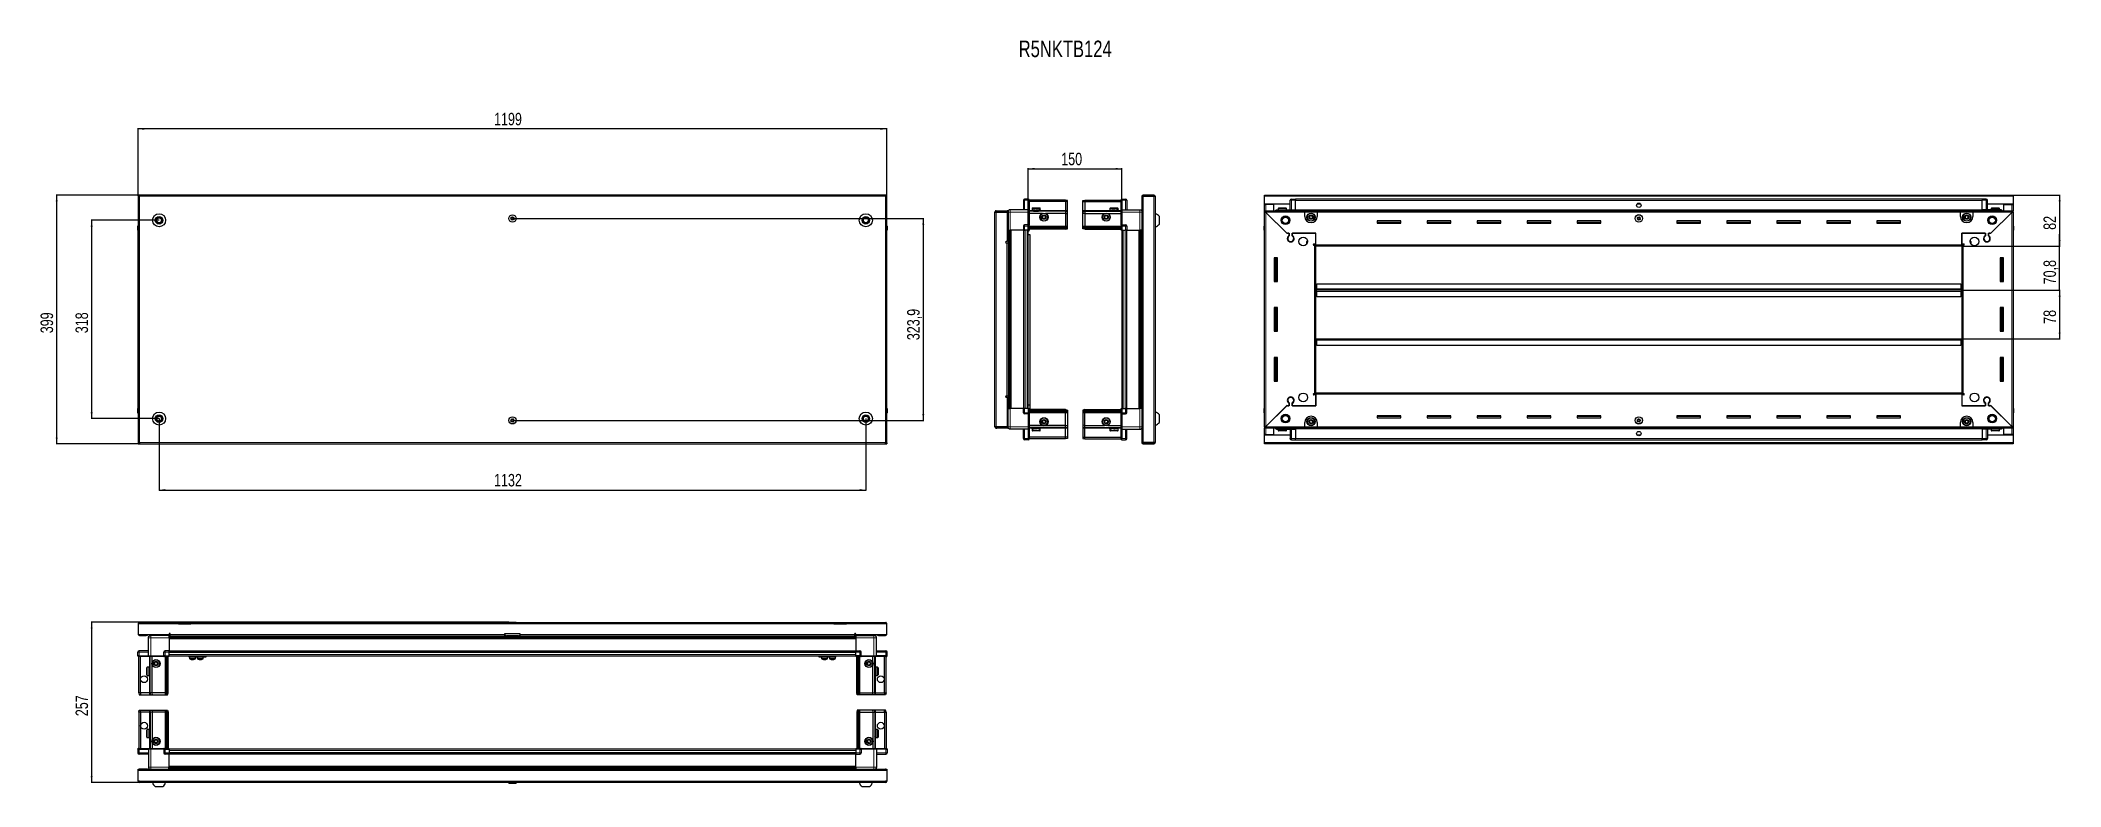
# Model space of a CAD drawing. Header units: millimetres. Extents: x 1315 to 4550, y 427 to 1624.
import ezdxf

# ---------------------------------------------------------------- set-up
doc = ezdxf.new("R2010")
doc.units = ezdxf.units.MM
doc.layers.add('FORMAT', color=7, linetype='Continuous')
doc.styles.add('SLDTEXTSTYLE0', font='TXT', dxfattribs={"width": 0.75})
doc.dimstyles.new('SLDDIMSTYLE0', dxfattribs={"dimtxt": 20, "dimasz": 10, "dimexe": 0, "dimexo": 0.0625, "dimgap": 5, "dimtad": 2, "dimdec": 1, "dimrnd": 1e-09, "dimzin": 12, "dimdsep": 46, "dimtxsty": 'SLDTEXTSTYLE0', "dimsah": 1, "dimcen": 0.09, "dimadec": 0, "dimazin": 3, "dimtfac": 1, "dimtofl": 0, "dimtmove": 0, "dimatfit": 3, "dimfxl": 0, "dimfrac": 2, "dimtolj": 1, "dimtzin": 12, "dimarcsym": 0})
doc.dimstyles.new('SLDDIMSTYLE1', dxfattribs={"dimtxt": 20, "dimasz": 10, "dimexe": 0, "dimexo": 0.0625, "dimgap": 5, "dimtad": 2, "dimdec": 1, "dimrnd": 1e-09, "dimzin": 12, "dimdsep": 46, "dimtxsty": 'SLDTEXTSTYLE0', "dimsah": 1, "dimcen": 0.09, "dimadec": 0, "dimazin": 3, "dimtfac": 1, "dimtmove": 0, "dimatfit": 0, "dimfxl": 0, "dimfrac": 2, "dimtolj": 1, "dimtzin": 12, "dimarcsym": 0})

msp = doc.modelspace()

# ---------------------------------------------------------------- texts
at = {"layer": 'FORMAT', "insert": (2881.65, 1623.39), "char_height": 26.458, "attachment_point": 1, "style": 'SLDTEXTSTYLE0'}
msp.add_mtext('R5NKTB124', dxfattribs=at)

# ---------------------------------------------------------------- blocks, each defined once
blk = doc.blocks.new('_D')
at = {"layer": 'FORMAT'}
for p, q in [((1471.3, 1375.8), (1339.8, 1375.8)), ((1340.8, 976.8), (1340.8, 1375.8)), ((1471.3, 976.8), (1339.8, 976.8))]:
    blk.add_line(p, q, dxfattribs=at)
for points in [[(1340.8, 1375.8), (1339.3, 1365.8), (1342.4, 1365.8)], [(1340.8, 976.8), (1342.4, 986.8), (1339.3, 986.8)]]:
    blk.add_solid(points, dxfattribs=at)
at = {"layer": 'FORMAT', "insert": (1315, 1154.2), "char_height": 20, "attachment_point": 1, "rotation": 90, "style": 'SLDTEXTSTYLE0'}
blk.add_mtext('399', dxfattribs=at)
blk = doc.blocks.new('_D_1')
at = {"layer": 'FORMAT'}
for p, q in [((1471.3, 1375.8), (1471.3, 1482.8)), ((2670.3, 1481.8), (1471.3, 1481.8)), ((2670.3, 1375.8), (2670.3, 1482.8))]:
    blk.add_line(p, q, dxfattribs=at)
for points in [[(1471.3, 1481.8), (1481.3, 1480.3), (1481.3, 1483.4)], [(2670.3, 1481.8), (2660.3, 1483.4), (2660.3, 1480.3)]]:
    blk.add_solid(points, dxfattribs=at)
at = {"layer": 'FORMAT', "insert": (2041.3, 1507.6), "char_height": 20, "attachment_point": 1, "style": 'SLDTEXTSTYLE0'}
blk.add_mtext('1199', dxfattribs=at)
blk = doc.blocks.new('_D_2')
at = {"layer": 'FORMAT'}
for p, q in [((1504.8, 1017.3), (1504.8, 901.8)), ((2636.8, 1017.3), (2636.8, 901.8)), ((1504.8, 902.8), (2636.8, 902.8))]:
    blk.add_line(p, q, dxfattribs=at)
for points in [[(1504.8, 902.8), (1514.8, 901.3), (1514.8, 904.4)], [(2636.8, 902.8), (2626.8, 904.4), (2626.8, 901.3)]]:
    blk.add_solid(points, dxfattribs=at)
at = {"layer": 'FORMAT', "insert": (2041.3, 928.6), "char_height": 20, "attachment_point": 1, "style": 'SLDTEXTSTYLE0'}
blk.add_mtext('1132', dxfattribs=at)
blk = doc.blocks.new('_D_3')
at = {"layer": 'FORMAT'}
for p, q in [((2070.8, 1338.3), (2729.8, 1338.3)), ((2728.8, 1338.3), (2728.8, 1014.5)), ((2070.8, 1014.5), (2729.8, 1014.5))]:
    blk.add_line(p, q, dxfattribs=at)
for points in [[(2728.8, 1338.3), (2727.3, 1328.3), (2730.4, 1328.3)], [(2728.8, 1014.5), (2730.4, 1024.5), (2727.3, 1024.5)]]:
    blk.add_solid(points, dxfattribs=at)
at = {"layer": 'FORMAT', "insert": (2703, 1143.1), "char_height": 20, "attachment_point": 1, "rotation": 90, "style": 'SLDTEXTSTYLE0'}
blk.add_mtext('323,9', dxfattribs=at)
blk = doc.blocks.new('_D_4')
at = {"layer": 'FORMAT'}
for p, q in [((1504.8, 1335.3), (1395.8, 1335.3)), ((1396.8, 1335.3), (1396.8, 1017.3)), ((1504.8, 1017.3), (1395.8, 1017.3))]:
    blk.add_line(p, q, dxfattribs=at)
for points in [[(1396.8, 1335.3), (1395.3, 1325.3), (1398.4, 1325.3)], [(1396.8, 1017.3), (1398.4, 1027.3), (1395.3, 1027.3)]]:
    blk.add_solid(points, dxfattribs=at)
at = {"layer": 'FORMAT', "insert": (1371, 1154.2), "char_height": 20, "attachment_point": 1, "rotation": 90, "style": 'SLDTEXTSTYLE0'}
blk.add_mtext('318', dxfattribs=at)
blk = doc.blocks.new('_D_5')
at = {"layer": 'FORMAT'}
for p, q in [((2897, 1319.3), (2897, 1418.8)), ((2897, 1417.8), (3047, 1417.8)), ((3047, 1319.3), (3047, 1418.8))]:
    blk.add_line(p, q, dxfattribs=at)
for points in [[(2897, 1417.8), (2907, 1416.3), (2907, 1419.4)], [(3047, 1417.8), (3037, 1419.4), (3037, 1416.3)]]:
    blk.add_solid(points, dxfattribs=at)
at = {"layer": 'FORMAT', "insert": (2949.8, 1443.6), "char_height": 20, "attachment_point": 1, "style": 'SLDTEXTSTYLE0'}
blk.add_mtext('150', dxfattribs=at)
blk = doc.blocks.new('_D_6')
at = {"layer": 'FORMAT'}
for p, q in [((4474.4, 1375.8), (4549.9, 1375.8)), ((4548.9, 1375.8), (4548.9, 1293.8)), ((4392.4, 1293.8), (4549.9, 1293.8))]:
    blk.add_line(p, q, dxfattribs=at)
for points in [[(4548.9, 1375.8), (4547.4, 1365.8), (4550.5, 1365.8)], [(4548.9, 1293.8), (4550.5, 1303.8), (4547.4, 1303.8)]]:
    blk.add_solid(points, dxfattribs=at)
at = {"layer": 'FORMAT', "insert": (4523.1, 1320), "char_height": 20, "attachment_point": 1, "rotation": 90, "style": 'SLDTEXTSTYLE0'}
blk.add_mtext('82', dxfattribs=at)
blk = doc.blocks.new('_D_7')
at = {"layer": 'FORMAT'}
for p, q in [((4548.9, 1293.8), (4548.9, 1313.1)), ((4392.4, 1293.8), (4549.9, 1293.8)), ((4548.9, 1223.1), (4548.9, 1293.8)), ((4391.4, 1223.1), (4549.9, 1223.1)), ((4548.9, 1223.1), (4548.9, 1203.8))]:
    blk.add_line(p, q, dxfattribs=at)
for points in [[(4548.9, 1293.8), (4550.5, 1303.8), (4547.4, 1303.8)], [(4548.9, 1223.1), (4547.4, 1213.1), (4550.5, 1213.1)]]:
    blk.add_solid(points, dxfattribs=at)
at = {"layer": 'FORMAT', "insert": (4523.1, 1232.6), "char_height": 20, "attachment_point": 1, "rotation": 90, "style": 'SLDTEXTSTYLE0'}
blk.add_mtext('70,8', dxfattribs=at)
blk = doc.blocks.new('_D_8')
at = {"layer": 'FORMAT'}
for p, q in [((4391.4, 1223.1), (4549.9, 1223.1)), ((4548.9, 1223.1), (4548.9, 1145.1)), ((4391.4, 1145.1), (4549.9, 1145.1))]:
    blk.add_line(p, q, dxfattribs=at)
for points in [[(4548.9, 1223.1), (4547.4, 1213.1), (4550.5, 1213.1)], [(4548.9, 1145.1), (4550.5, 1155.1), (4547.4, 1155.1)]]:
    blk.add_solid(points, dxfattribs=at)
at = {"layer": 'FORMAT', "insert": (4523.1, 1169.3), "char_height": 20, "attachment_point": 1, "rotation": 90, "style": 'SLDTEXTSTYLE0'}
blk.add_mtext('78', dxfattribs=at)
blk = doc.blocks.new('_D_9')
at = {"layer": 'FORMAT'}
for p, q in [((2065, 690.8), (1395.8, 690.8)), ((1396.8, 690.8), (1396.8, 433.8)), ((1473.4, 433.8), (1395.8, 433.8))]:
    blk.add_line(p, q, dxfattribs=at)
for points in [[(1396.8, 690.8), (1395.3, 680.8), (1398.4, 680.8)], [(1396.8, 433.8), (1398.4, 443.8), (1395.3, 443.8)]]:
    blk.add_solid(points, dxfattribs=at)
at = {"layer": 'FORMAT', "insert": (1371, 540.2), "char_height": 20, "attachment_point": 1, "rotation": 90, "style": 'SLDTEXTSTYLE0'}
blk.add_mtext('257', dxfattribs=at)

# ---------------------------------------------------------------- dimensions: what is measured, and where the dimension line sits
at = {"layer": 'FORMAT'}
dim = msp.add_linear_dim(base=(1471.32, 1481.82), p1=(2670.32, 1375.82), p2=(1471.32, 1375.82), dimstyle='SLDDIMSTYLE0', dxfattribs=at)
dim.commit()
dim.dimension.update_dxf_attribs({"geometry": '_D_1', "text_midpoint": (2070.82, 1481.82), "dimtype": 160})
for base, p1, p2, angle, dimstyle, picture, middle in [((3046.98, 1417.82), (2896.98, 1319.32), (3046.98, 1319.32), 0, 'SLDDIMSTYLE0', '_D_5', (2971.98, 1417.82)), ((1340.82, 1375.82), (1471.32, 976.82), (1471.32, 1375.82), 90, 'SLDDIMSTYLE0', '_D', (1340.82, 1176.32)), ((4548.92, 1293.82), (4474.42, 1375.82), (4392.42, 1293.82), 90, 'SLDDIMSTYLE0', '_D_6', (4548.92, 1334.82)), ((1396.82, 1017.32), (1504.82, 1335.32), (1504.82, 1017.32), 90, 'SLDDIMSTYLE0', '_D_4', (1396.82, 1176.32)), ((2728.8202948, 1014.47343353), (2070.8199379, 1338.32343353), (2070.8199379, 1014.47343353), 90, 'SLDDIMSTYLE0', '_D_3', (2728.8202948, 1176.39843353)), ((4548.91817708, 1293.82343353), (4391.41782018, 1223.07343353), (4392.41782018, 1293.82343353), 90, 'SLDDIMSTYLE1', '_D_7', (4548.91817708, 1258.44843353)), ((4548.91817708, 1145.12343353), (4391.41782018, 1223.07343353), (4391.41782018, 1145.12343353), 90, 'SLDDIMSTYLE0', '_D_8', (4548.91817708, 1184.09843353)), ((2636.82, 902.82), (1504.82, 1017.32), (2636.82, 1017.32), 0, 'SLDDIMSTYLE0', '_D_2', (2070.82, 902.82)), ((1396.82, 433.85), (2065.03, 690.85), (1473.42, 433.85), 90, 'SLDDIMSTYLE0', '_D_9', (1396.82, 562.35))]:
    dim = msp.add_linear_dim(base=base, p1=p1, p2=p2, angle=angle, dimstyle=dimstyle, dxfattribs=at)
    dim.commit()
    dim.dimension.update_dxf_attribs({"geometry": picture, "text_midpoint": middle, "dimtype": 160})

# ---------------------------------------------------------------- linework, layer by layer
at = {"color": 7, "linetype": 'Continuous', "lineweight": 25}
for p, q in [((1471.32, 1374.32), (1471.32, 1375.82)), ((1473.42, 1375.82), (1471.32, 1375.82)), ((1471.32, 1374.32), (1473.42, 1374.32)), ((1471.32, 1374.32), (1471.32, 1373.72)), ((1471.32, 1373.72), (1471.32, 978.92)), ((1471.32, 1373.72), (1473.42, 1373.72)), ((1473.42, 1375.82), (1473.42, 1373.72)), ((2668.22, 1375.82), (1473.42, 1375.82)), ((2668.22, 1373.72), (2668.22, 1375.82)), ((2670.32, 1375.82), (2668.22, 1375.82)), ((2668.22, 1374.32), (2670.32, 1374.32)), ((2668.22, 1373.72), (2670.32, 1373.72)), ((2670.32, 1374.32), (2670.32, 1375.82)), ((2670.32, 1373.72), (2670.32, 1374.32)), ((2670.32, 978.92), (2670.32, 1373.72)), ((2889.13, 1367.32), (2889.13, 1352.32)), ((2897.13, 1369.32), (2891.13, 1369.32)), ((2897.13, 1369.32), (2897.46, 1369.32)), ((2897.13, 1369.32), (2897.13, 1367.32)), ((2897.13, 1352.52), (2897.13, 1367.32)), ((2897.13, 1352.52), (2897.13, 1367.32)), ((2898.33, 1368.82), (2897.46, 1369.32)), ((2898.33, 1367.32), (2898.33, 1368.82)), ((2956.63, 1367.82), (2898.33, 1367.82)), ((2898.33, 1367.32), (2898.33, 1352.52)), ((2956.63, 1365.32), (2898.33, 1365.32)), ((2956.63, 1367.82), (2956.63, 1365.32)), ((2959.63, 1367.02), (2956.63, 1367.82)), ((2956.63, 1365.32), (2956.63, 1350.82)), ((2959.63, 1365.17), (2956.63, 1365.32)), ((2959.63, 1365.17), (2959.63, 1367.02)), ((2959.63, 1350.82), (2959.63, 1365.17)), ((2984.33, 1367.02), (2987.33, 1367.82)), ((2984.33, 1365.17), (2984.33, 1367.02)), ((2984.33, 1365.17), (2987.33, 1365.32)), ((2984.33, 1350.82), (2984.33, 1365.17)), ((2987.33, 1367.82), (2987.33, 1365.32)), ((2987.33, 1367.82), (3045.63, 1367.82)), ((2987.33, 1365.32), (2987.33, 1350.82)), ((2987.33, 1365.32), (3045.63, 1365.32)), ((3046.49, 1369.32), (3045.63, 1368.82)), ((3046.49, 1369.32), (3045.63, 1368.82)), ((3045.63, 1368.82), (3045.63, 1367.32)), ((3045.63, 1352.52), (3045.63, 1367.32)), ((3046.83, 1369.32), (3046.49, 1369.32)), ((3046.83, 1369.32), (3046.49, 1369.32)), ((3046.83, 1367.32), (3046.83, 1369.32)), ((3046.83, 1369.32), (3046.83, 1369.32)), ((3046.83, 1369.32), (3052.83, 1369.32)), ((3046.83, 1367.32), (3046.83, 1352.52)), ((3054.83, 1367.32), (3054.83, 1352.32)), ((3078.73, 1360.82), (3078.73, 991.82)), ((3078.73, 1360.82), (3080.83, 1360.82)), ((3078.83, 1373.72), (3078.83, 1361.32)), ((3078.83, 1361.32), (3080.33, 1361.32)), ((3080.33, 1373.72), (3080.33, 1361.32)), ((3080.83, 1360.82), (3080.83, 1373.72)), ((3080.83, 1373.72), (3098.23, 1373.72)), ((3098.23, 1375.82), (3080.93, 1375.82)), ((3098.23, 1374.32), (3080.93, 1374.32)), ((3098.23, 1374.32), (3098.23, 1375.82)), ((3098.23, 1373.72), (3100.33, 1373.72)), ((3100.33, 1373.72), (3100.33, 978.92)), ((3275.42, 1375.82), (4474.42, 1375.82)), ((3275.42, 1373.72), (3275.42, 1375.82)), ((3275.42, 1361.32), (3275.42, 1373.72)), ((3316.42, 1361.32), (3275.42, 1361.32)), ((3275.42, 1360.82), (3275.42, 1361.32)), ((3275.42, 1360.82), (3277.52, 1360.82)), ((3275.42, 1350.57), (3275.42, 1360.82)), ((3276.92, 1360.82), (3276.92, 1361.32)), ((3290.42, 1360.82), (3277.52, 1360.82)), ((3290.42, 1350.57), (3290.42, 1360.82)), ((3316.42, 1352.32), (3316.42, 1367.32)), ((3317.1, 1368.82), (3317.09, 1368.82)), ((3318.42, 1369.32), (3324.92, 1369.32)), ((3318.42, 1369.32), (3324.92, 1369.32)), ((3324.92, 1369.32), (3324.92, 1369.32)), ((3324.92, 1369.32), (3324.92, 1369.32)), ((3324.92, 1369.32), (3324.92, 1367.32)), ((4424.92, 1369.17), (3324.92, 1369.17)), ((3324.92, 1352.32), (3324.92, 1367.32)), ((3877.79, 1361.32), (3872.05, 1361.32)), ((4424.92, 1369.32), (4424.92, 1369.32)), ((4431.42, 1369.32), (4424.92, 1369.32)), ((4431.42, 1369.32), (4424.92, 1369.32)), ((4424.92, 1369.32), (4424.92, 1367.32)), ((4424.92, 1352.32), (4424.92, 1367.32)), ((4433.42, 1367.32), (4433.42, 1367.32)), ((4433.42, 1352.32), (4433.42, 1367.32)), ((4474.42, 1361.32), (4433.42, 1361.32)), ((4459.42, 1350.57), (4459.42, 1360.82)), ((4459.42, 1360.82), (4472.32, 1360.82)), ((4472.32, 1360.82), (4474.42, 1360.82)), ((4472.92, 1360.82), (4472.92, 1361.32)), ((4474.42, 1375.82), (4474.42, 1373.72)), ((4474.42, 1373.72), (4474.42, 1361.32)), ((4474.42, 1360.82), (4474.42, 1361.32)), ((4474.42, 1360.82), (4474.42, 1350.57)), ((2670.32, 1327.15), (2670.32, 1327.15)), ((2843.63, 1343.96), (2843.33, 1343.96)), ((2843.33, 1332.39), (2843.33, 1343.96)), ((2843.33, 1332.39), (2843.63, 1332.39)), ((2845.13, 1348.47), (2843.63, 1348.47)), ((2843.63, 1347.97), (2843.63, 1348.47)), ((2843.63, 1004.67), (2843.63, 1347.97)), ((2845.73, 1349.07), (2845.73, 1350.57)), ((2845.73, 1350.57), (2846.63, 1350.57)), ((2845.73, 1349.07), (2846.63, 1349.07)), ((2845.73, 1348.57), (2863.13, 1348.57)), ((2846.63, 1350.57), (2863.13, 1350.57)), ((2846.63, 1349.07), (2846.63, 1350.57)), ((2846.63, 1349.07), (2863.13, 1349.07)), ((2863.13, 1349.07), (2863.13, 1350.57)), ((2864.63, 1348.57), (2863.13, 1348.57)), ((2863.13, 1348.57), (2863.13, 1301.07)), ((2864.63, 1348.32), (2864.63, 1319.32)), ((2897.13, 1352.32), (2868.13, 1352.32)), ((2897.13, 1327.82), (2891.13, 1327.82)), ((2897.13, 1352.32), (2897.13, 1352.52)), ((2897.13, 1352.32), (2898.33, 1352.32)), ((2897.13, 1348.32), (2897.13, 1352.32)), ((2897.13, 1328.02), (2897.13, 1348.32)), ((2897.13, 1327.82), (2897.13, 1328.02)), ((2897.13, 1327.82), (2897.13, 1325.82)), ((2897.13, 1327.82), (2898.33, 1327.82)), ((2898.33, 1352.52), (2898.33, 1352.32)), ((2898.33, 1352.32), (2898.33, 1348.32)), ((2956.63, 1349.82), (2898.33, 1349.82)), ((2898.33, 1348.32), (2898.33, 1328.02)), ((2919.63, 1346.32), (2898.33, 1346.32)), ((2898.33, 1328.02), (2898.33, 1327.82)), ((2898.33, 1327.15), (2898.33, 1327.82)), ((2898.33, 1327.15), (2898.33, 1319.32)), ((2903.13, 1354.22), (2903.13, 1351.82)), ((2903.13, 1351.82), (2903.13, 1351.32)), ((2903.13, 1351.32), (2903.26, 1351.32)), ((2903.45, 1351.82), (2903.26, 1351.82)), ((2903.26, 1351.82), (2903.26, 1351.32)), ((2903.26, 1351.32), (2903.45, 1351.32)), ((2903.45, 1351.82), (2903.45, 1351.32)), ((2903.45, 1351.32), (2903.98, 1351.32)), ((2903.93, 1355.02), (2911.09, 1355.02)), ((2904.38, 1351.82), (2903.98, 1351.82)), ((2903.98, 1351.82), (2903.98, 1351.32)), ((2903.98, 1351.32), (2904.38, 1351.32)), ((2904.38, 1351.82), (2904.38, 1351.32)), ((2904.38, 1351.32), (2905.25, 1351.32)), ((2905.23, 1351.32), (2905.23, 1351.22)), ((2905.23, 1351.22), (2914.03, 1351.22)), ((2905.82, 1351.82), (2905.25, 1351.82)), ((2905.25, 1351.82), (2905.25, 1351.32)), ((2905.25, 1351.32), (2905.82, 1351.32)), ((2905.63, 1350.82), (2906.32, 1350.34)), ((2905.63, 1350.82), (2910.66, 1350.82)), ((2906.32, 1350.34), (2905.63, 1349.86)), ((2905.63, 1349.86), (2905.63, 1349.82)), ((2905.63, 1349.86), (2910.66, 1349.86)), ((2905.82, 1351.82), (2905.82, 1351.32)), ((2905.82, 1351.32), (2906.95, 1351.32)), ((2906.32, 1350.34), (2910.48, 1350.34)), ((2907.64, 1351.82), (2906.95, 1351.82)), ((2906.95, 1351.82), (2906.95, 1351.32)), ((2906.95, 1351.32), (2907.64, 1351.32)), ((2907.64, 1351.82), (2907.64, 1351.32)), ((2907.64, 1351.32), (2908.91, 1351.32)), ((2909.65, 1351.82), (2908.91, 1351.82)), ((2908.91, 1351.82), (2908.91, 1351.32)), ((2908.91, 1351.32), (2909.14, 1351.32)), ((2909.14, 1351.82), (2909.14, 1351.32)), ((2909.64, 1351.82), (2909.64, 1351.32)), ((2909.64, 1351.32), (2909.65, 1351.32)), ((2909.65, 1351.82), (2909.65, 1351.32)), ((2909.65, 1351.32), (2910.94, 1351.32)), ((2910.48, 1350.34), (2912.94, 1350.34)), ((2910.66, 1350.82), (2913.63, 1350.82)), ((2910.66, 1349.86), (2913.63, 1349.86)), ((2911.65, 1351.82), (2910.94, 1351.82)), ((2910.94, 1351.82), (2910.94, 1351.32)), ((2911, 1351.82), (2911, 1351.32)), ((2911, 1351.32), (2911.65, 1351.32)), ((2911.09, 1355.02), (2915.33, 1355.02)), ((2911.65, 1351.82), (2911.65, 1351.32)), ((2911.65, 1351.32), (2912.84, 1351.32)), ((2913.46, 1351.82), (2912.84, 1351.82)), ((2912.84, 1351.82), (2912.84, 1351.32)), ((2912.84, 1351.32), (2913.46, 1351.32)), ((2912.94, 1350.34), (2913.63, 1350.82)), ((2913.63, 1349.86), (2912.94, 1350.34)), ((2913.46, 1351.82), (2913.46, 1351.32)), ((2913.46, 1351.32), (2914.43, 1351.32)), ((2913.63, 1349.82), (2913.63, 1349.86)), ((2914.03, 1351.22), (2914.03, 1351.32)), ((2914.9, 1351.82), (2914.43, 1351.82)), ((2914.43, 1351.82), (2914.43, 1351.32)), ((2914.43, 1351.32), (2914.9, 1351.32)), ((2914.9, 1351.82), (2914.9, 1351.32)), ((2914.9, 1351.32), (2915.55, 1351.32)), ((2915.82, 1351.82), (2915.55, 1351.82)), ((2915.55, 1351.82), (2915.55, 1351.32)), ((2915.55, 1351.32), (2915.82, 1351.32)), ((2915.82, 1351.82), (2915.82, 1351.32)), ((2915.82, 1351.32), (2916.09, 1351.32)), ((2916.13, 1351.82), (2916.09, 1351.82)), ((2916.09, 1351.82), (2916.09, 1351.32)), ((2916.09, 1351.32), (2916.13, 1351.32)), ((2916.13, 1351.82), (2916.13, 1354.22)), ((2916.13, 1351.82), (2916.13, 1351.32)), ((2956.63, 1346.32), (2924.63, 1346.32)), ((2956.63, 1350.82), (2956.63, 1349.82)), ((2956.63, 1349.82), (2956.63, 1346.32)), ((2959.63, 1349.02), (2956.63, 1349.82)), ((2956.63, 1346.32), (2956.63, 1325.82)), ((2956.63, 1346.32), (2959.63, 1345.99)), ((2959.63, 1349.02), (2959.63, 1350.82)), ((2959.63, 1345.99), (2959.63, 1349.02)), ((2959.63, 1325.82), (2959.63, 1345.99)), ((2984.33, 1349.02), (2984.33, 1350.82)), ((2984.33, 1349.02), (2987.33, 1349.82)), ((2984.33, 1345.99), (2984.33, 1349.02)), ((2987.33, 1346.32), (2984.33, 1345.99)), ((2984.33, 1325.82), (2984.33, 1345.99)), ((2987.33, 1350.82), (2987.33, 1349.82)), ((2987.33, 1349.82), (2987.33, 1346.32)), ((2987.33, 1349.82), (3045.63, 1349.82)), ((2987.33, 1346.32), (2987.33, 1325.82)), ((2987.33, 1346.32), (3019.33, 1346.32)), ((3024.33, 1346.32), (3045.63, 1346.32)), ((3027.83, 1354.22), (3027.83, 1351.32)), ((3027.83, 1351.32), (3027.86, 1351.32)), ((3027.98, 1351.82), (3027.86, 1351.82)), ((3027.86, 1351.82), (3027.86, 1351.32)), ((3027.86, 1351.32), (3027.98, 1351.32)), ((3027.98, 1351.82), (3027.98, 1351.32)), ((3027.98, 1351.32), (3028.39, 1351.32)), ((3028.73, 1351.82), (3028.39, 1351.82)), ((3028.39, 1351.82), (3028.39, 1351.32)), ((3028.39, 1351.32), (3028.73, 1351.32)), ((3028.63, 1355.02), (3040.03, 1355.02)), ((3028.73, 1351.82), (3028.73, 1351.32)), ((3028.73, 1351.32), (3029.51, 1351.32)), ((3030.03, 1351.82), (3029.51, 1351.82)), ((3029.51, 1351.82), (3029.51, 1351.32)), ((3029.51, 1351.32), (3030.03, 1351.32)), ((3029.93, 1351.32), (3029.93, 1351.22)), ((3029.93, 1351.22), (3038.73, 1351.22)), ((3030.03, 1351.82), (3030.03, 1351.32)), ((3030.03, 1351.32), (3031.09, 1351.32)), ((3030.33, 1350.82), (3031.02, 1350.34)), ((3030.33, 1350.82), (3038.33, 1350.82)), ((3031.02, 1350.34), (3030.33, 1349.86)), ((3030.33, 1349.86), (3030.33, 1349.82)), ((3030.33, 1349.86), (3038.33, 1349.86)), ((3031.02, 1350.34), (3037.64, 1350.34)), ((3031.75, 1351.82), (3031.09, 1351.82)), ((3031.09, 1351.82), (3031.09, 1351.32)), ((3031.09, 1351.32), (3031.75, 1351.32)), ((3031.75, 1351.82), (3031.75, 1351.32)), ((3031.75, 1351.32), (3032.99, 1351.32)), ((3033.72, 1351.82), (3032.99, 1351.82)), ((3032.99, 1351.82), (3032.99, 1351.32)), ((3032.99, 1351.32), (3033.42, 1351.32)), ((3033.42, 1351.82), (3033.42, 1351.32)), ((3033.72, 1351.82), (3033.72, 1351.32)), ((3033.72, 1351.32), (3035.02, 1351.32)), ((3035.75, 1351.82), (3035.02, 1351.82)), ((3035.02, 1351.82), (3035.02, 1351.32)), ((3035.29, 1351.82), (3035.29, 1351.32)), ((3035.29, 1351.32), (3035.75, 1351.32)), ((3035.75, 1351.82), (3035.75, 1351.32)), ((3035.75, 1351.32), (3036.98, 1351.32)), ((3037.64, 1351.82), (3036.98, 1351.82)), ((3036.98, 1351.82), (3036.98, 1351.32)), ((3036.98, 1351.32), (3037.64, 1351.32)), ((3037.64, 1351.82), (3037.64, 1351.32)), ((3037.64, 1351.32), (3038.69, 1351.32)), ((3037.64, 1350.34), (3038.33, 1350.82)), ((3038.33, 1349.86), (3037.64, 1350.34)), ((3038.33, 1349.82), (3038.33, 1349.86)), ((3039.21, 1351.82), (3038.69, 1351.82)), ((3038.69, 1351.82), (3038.69, 1351.32)), ((3038.69, 1351.32), (3039.21, 1351.32)), ((3038.73, 1351.22), (3038.73, 1351.32)), ((3039.21, 1351.82), (3039.21, 1351.32)), ((3039.21, 1351.32), (3039.96, 1351.32)), ((3040.29, 1351.82), (3039.96, 1351.82)), ((3039.96, 1351.82), (3039.96, 1351.32)), ((3039.96, 1351.32), (3040.29, 1351.32)), ((3040.29, 1351.82), (3040.29, 1351.32)), ((3040.29, 1351.32), (3040.69, 1351.32)), ((3040.8, 1351.82), (3040.69, 1351.82)), ((3040.69, 1351.82), (3040.69, 1351.32)), ((3040.69, 1351.32), (3040.8, 1351.32)), ((3040.8, 1351.82), (3040.8, 1351.32)), ((3040.8, 1351.32), (3040.83, 1351.32)), ((3040.83, 1351.32), (3040.83, 1354.22)), ((3045.63, 1352.32), (3045.63, 1352.52)), ((3046.83, 1352.32), (3045.63, 1352.32)), ((3045.63, 1348.32), (3045.63, 1352.32)), ((3045.63, 1328.02), (3045.63, 1348.32)), ((3045.63, 1327.82), (3045.63, 1328.02)), ((3046.83, 1327.82), (3045.63, 1327.82)), ((3045.63, 1327.82), (3045.63, 1327.15)), ((3045.63, 1319.32), (3045.63, 1327.15)), ((3046.83, 1352.52), (3046.83, 1352.32)), ((3046.83, 1352.32), (3046.83, 1348.32)), ((3046.83, 1352.32), (3075.83, 1352.32)), ((3046.83, 1348.32), (3046.83, 1328.02)), ((3046.83, 1328.02), (3046.83, 1327.82)), ((3046.83, 1325.82), (3046.83, 1327.82)), ((3046.83, 1327.82), (3052.83, 1327.82)), ((3046.83, 1325.82), (3046.83, 1327.82)), ((3106.93, 1329.32), (3106.93, 1341.32)), ((3275.42, 1349.07), (3275.42, 1350.57)), ((3275.42, 1350.57), (3276.42, 1350.57)), ((3275.42, 1348.57), (3275.42, 1349.07)), ((3275.42, 1349.07), (3276.42, 1349.07)), ((3275.42, 1004.07), (3275.42, 1348.57)), ((3276.92, 1348.57), (3275.42, 1348.57)), ((3276.42, 1350.57), (3339.92, 1350.57)), ((3276.42, 1349.07), (3276.42, 1350.57)), ((3277.02, 1348.47), (3310.92, 1314.57)), ((3311.62, 1313.87), (3277.52, 1347.97)), ((3295.92, 1352.32), (3324.92, 1352.32)), ((3297.42, 1354.22), (3297.42, 1352.32)), ((3298.22, 1355.02), (3309.62, 1355.02)), ((3310.42, 1352.32), (3310.42, 1354.22)), ((3324.84, 1350.57), (3324.92, 1352.29)), ((3324.92, 1352.32), (3324.92, 1351.82)), ((3324.92, 1351.17), (4424.92, 1351.17)), ((3339.92, 1348.47), (3339.92, 1350.57)), ((3339.92, 1350.57), (3359.92, 1350.57)), ((3339.92, 1349.07), (3359.92, 1349.07)), ((3339.92, 1341.57), (3339.92, 1348.47)), ((3359.92, 1350.57), (3359.92, 1348.47)), ((3359.92, 1350.57), (4389.92, 1350.57)), ((3359.92, 1348.47), (3359.92, 1341.57)), ((3493.92, 1334.32), (3455.92, 1334.32)), ((3455.92, 1334.32), (3455.92, 1330.82)), ((3493.92, 1331.57), (3455.92, 1331.57)), ((3455.92, 1330.82), (3493.92, 1330.82)), ((3493.92, 1330.82), (3493.92, 1334.32)), ((3573.92, 1334.32), (3535.92, 1334.32)), ((3535.92, 1334.32), (3535.92, 1330.82)), ((3573.92, 1331.57), (3535.92, 1331.57)), ((3535.92, 1330.82), (3573.92, 1330.82)), ((3573.92, 1330.82), (3573.92, 1334.32)), ((3653.92, 1334.32), (3615.92, 1334.32)), ((3615.92, 1334.32), (3615.92, 1330.82)), ((3653.92, 1331.57), (3615.92, 1331.57)), ((3615.92, 1330.82), (3653.92, 1330.82)), ((3653.92, 1330.82), (3653.92, 1334.32)), ((3733.92, 1334.32), (3695.92, 1334.32)), ((3695.92, 1334.32), (3695.92, 1330.82)), ((3733.92, 1331.57), (3695.92, 1331.57)), ((3695.92, 1330.82), (3733.92, 1330.82)), ((3733.92, 1330.82), (3733.92, 1334.32)), ((3813.92, 1334.32), (3775.92, 1334.32)), ((3775.92, 1334.32), (3775.92, 1330.82)), ((3813.92, 1331.57), (3775.92, 1331.57)), ((3775.92, 1330.82), (3813.92, 1330.82)), ((3813.92, 1330.82), (3813.92, 1334.32)), ((3973.92, 1334.32), (3935.92, 1334.32)), ((3935.92, 1334.32), (3935.92, 1330.82)), ((3973.92, 1331.57), (3935.92, 1331.57)), ((3935.92, 1330.82), (3973.92, 1330.82)), ((3973.92, 1330.82), (3973.92, 1334.32)), ((4053.92, 1334.32), (4015.92, 1334.32)), ((4015.92, 1334.32), (4015.92, 1330.82)), ((4053.92, 1331.57), (4015.92, 1331.57)), ((4015.92, 1330.82), (4053.92, 1330.82)), ((4053.92, 1330.82), (4053.92, 1334.32)), ((4133.92, 1334.32), (4095.92, 1334.32)), ((4095.92, 1334.32), (4095.92, 1330.82)), ((4133.92, 1331.57), (4095.92, 1331.57)), ((4095.92, 1330.82), (4133.92, 1330.82)), ((4133.92, 1330.82), (4133.92, 1334.32)), ((4213.92, 1334.32), (4175.92, 1334.32)), ((4175.92, 1334.32), (4175.92, 1330.82)), ((4213.92, 1331.57), (4175.92, 1331.57)), ((4175.92, 1330.82), (4213.92, 1330.82)), ((4213.92, 1330.82), (4213.92, 1334.32)), ((4293.92, 1334.32), (4255.92, 1334.32)), ((4255.92, 1334.32), (4255.92, 1330.82)), ((4293.92, 1331.57), (4255.92, 1331.57)), ((4255.92, 1330.82), (4293.92, 1330.82)), ((4293.92, 1330.82), (4293.92, 1334.32)), ((4389.92, 1348.47), (4389.92, 1350.57)), ((4389.92, 1350.57), (4409.92, 1350.57)), ((4389.92, 1349.07), (4409.92, 1349.07)), ((4389.92, 1341.57), (4389.92, 1348.47)), ((4409.92, 1350.57), (4473.42, 1350.57)), ((4409.92, 1350.57), (4409.92, 1348.47)), ((4409.92, 1348.47), (4409.92, 1341.57)), ((4424.92, 1352.32), (4424.92, 1351.82)), ((4453.92, 1352.32), (4424.92, 1352.32)), ((4424.92, 1352.29), (4424.99, 1350.57)), ((4472.32, 1347.97), (4438.22, 1313.87)), ((4438.92, 1314.57), (4472.82, 1348.47)), ((4439.42, 1354.22), (4439.42, 1352.32)), ((4440.22, 1355.02), (4451.62, 1355.02)), ((4452.42, 1352.32), (4452.42, 1354.22)), ((4472.92, 1348.57), (4474.42, 1348.57)), ((4473.42, 1349.07), (4473.42, 1350.57)), ((4473.42, 1350.57), (4474.42, 1350.57)), ((4473.42, 1349.07), (4474.42, 1349.07)), ((4474.42, 1349.07), (4474.42, 1350.57)), ((4474.42, 1349.07), (4474.42, 1348.57)), ((4474.42, 1348.57), (4474.42, 1004.07)), ((4474.42, 1327.15), (4474.42, 1327.15)), ((1470.82, 1325.82), (1470.82, 1319.32)), ((1470.82, 1319.32), (1470.82, 1325.82)), ((1470.82, 1319.32), (1470.82, 1319.32)), ((1471.32, 1319.32), (1470.82, 1319.32)), ((1470.97, 1319.32), (1470.97, 1033.32)), ((2670.32, 1319.32), (2670.82, 1319.32)), ((2670.67, 1033.32), (2670.67, 1319.32)), ((2670.82, 1325.82), (2670.82, 1319.32)), ((2670.82, 1319.32), (2670.82, 1325.82)), ((2670.82, 1319.32), (2670.82, 1319.32)), ((2670.82, 1319.32), (2670.82, 1319.32)), ((2863.13, 1301.07), (2861.78, 1301.07)), ((2861.78, 1299.07), (2862.53, 1299.07)), ((2862.53, 1299.07), (2864.63, 1299.07)), ((2863.13, 1322.07), (2864.63, 1322.07)), ((2864.63, 1319.32), (2863.13, 1319.32)), ((2864.63, 1299.07), (2864.63, 1053.57)), ((2865.28, 1033.32), (2865.28, 1319.32)), ((2867.07, 1319.32), (2867.07, 1033.32)), ((2867.1, 1319.32), (2867.1, 1033.32)), ((2889.13, 1319.32), (2868.13, 1319.32)), ((2889.13, 1325.82), (2889.13, 1319.32)), ((2889.13, 1319.32), (2891.13, 1319.32)), ((2889.78, 1033.32), (2889.78, 1319.32)), ((2897.13, 1319.32), (2891.13, 1319.32)), ((2896.98, 1033.32), (2896.98, 1319.32)), ((2896.98, 1312.32), (2899.48, 1312.32)), ((2897.13, 1319.32), (2897.13, 1325.82)), ((2897.13, 1319.32), (2897.13, 1325.82)), ((2897.13, 1319.32), (2897.46, 1319.32)), ((2897.13, 1319.32), (2897.13, 1319.32)), ((2897.46, 1319.32), (2897.46, 1325.82)), ((2898.33, 1319.32), (2897.46, 1319.32)), ((2897.46, 1319.32), (2897.46, 1319.32)), ((2956.63, 1324.82), (2898.33, 1324.82)), ((2956.63, 1323.82), (2898.33, 1323.82)), ((2956.63, 1322.32), (2898.33, 1322.32)), ((2956.63, 1320.82), (2898.33, 1320.82)), ((2899.48, 1312.32), (2899.48, 1038.82)), ((2956.63, 1325.82), (2956.63, 1324.82)), ((2956.63, 1324.82), (2956.63, 1323.82)), ((2956.63, 1324.82), (2959.63, 1324.02)), ((2956.63, 1323.82), (2956.63, 1322.32)), ((2956.63, 1323.82), (2959.63, 1323.28)), ((2956.63, 1322.32), (2959.63, 1322.78)), ((2956.63, 1322.32), (2956.63, 1320.82)), ((2956.63, 1320.82), (2959.63, 1321.63)), ((2959.63, 1324.02), (2959.63, 1325.82)), ((2959.63, 1323.28), (2959.63, 1324.02)), ((2959.63, 1322.78), (2959.63, 1323.28)), ((2959.63, 1321.63), (2959.63, 1322.78)), ((2984.33, 1324.02), (2984.33, 1325.82)), ((2987.33, 1324.82), (2984.33, 1324.02)), ((2984.33, 1323.28), (2984.33, 1324.02)), ((2987.33, 1323.82), (2984.33, 1323.28)), ((2984.33, 1322.78), (2984.33, 1323.28)), ((2984.33, 1321.63), (2984.33, 1322.78)), ((2987.33, 1322.32), (2984.33, 1322.78)), ((2987.33, 1320.82), (2984.33, 1321.63)), ((2987.33, 1325.82), (2987.33, 1324.82)), ((2987.33, 1324.82), (2987.33, 1323.82)), ((2987.33, 1324.82), (3045.63, 1324.82)), ((2987.33, 1323.82), (3045.63, 1323.82)), ((2987.33, 1323.82), (2987.33, 1322.32)), ((2987.33, 1322.32), (2987.33, 1320.82)), ((2987.33, 1322.32), (3045.63, 1322.32)), ((2987.33, 1320.82), (3045.63, 1320.82)), ((3046.49, 1319.32), (3045.63, 1319.32)), ((3046.49, 1325.82), (3046.49, 1319.32)), ((3046.83, 1319.32), (3046.49, 1319.32)), ((3046.83, 1325.82), (3046.83, 1319.32)), ((3046.83, 1319.32), (3052.83, 1319.32)), ((3046.98, 1319.32), (3046.98, 1033.32)), ((3054.83, 1319.32), (3052.83, 1319.32)), ((3054.18, 1319.32), (3054.18, 1033.32)), ((3054.83, 1325.82), (3054.83, 1319.32)), ((3054.83, 1319.32), (3075.83, 1319.32)), ((3076.85, 1033.32), (3076.85, 1319.32)), ((3076.88, 1033.32), (3076.88, 1319.32)), ((3078.68, 1319.32), (3078.68, 1033.32)), ((3274.92, 1325.82), (3274.92, 1319.32)), ((3274.92, 1319.32), (3274.92, 1325.82)), ((3274.92, 1319.32), (3274.92, 1319.32)), ((3275.42, 1319.32), (3274.92, 1319.32)), ((3275.07, 1319.32), (3275.07, 1033.32)), ((3310.92, 1314.57), (3315.12, 1314.57)), ((3312.32, 1314.57), (3311.62, 1313.87)), ((3314.42, 1314.57), (3312.32, 1314.57)), ((3314.42, 1314.57), (3314.42, 1310.68)), ((3315.12, 1314.57), (3315.12, 1310.29)), ((3315.42, 1301.71), (3315.42, 1300.95)), ((3319.72, 1314.57), (3357.42, 1314.57)), ((3319.72, 1310.29), (3319.72, 1314.57)), ((3320.42, 1310.68), (3320.42, 1314.57)), ((3357.42, 1314.57), (3320.42, 1314.57)), ((3344.16, 1303.22), (3342.92, 1301.07)), ((3342.92, 1296.99), (3342.92, 1301.07)), ((3354.57, 1297.32), (3357.42, 1297.32)), ((3355.32, 1295.32), (3354.57, 1295.32)), ((3355.32, 1295.32), (3357.42, 1295.32)), ((3357.42, 1296.32), (3355.42, 1296.32)), ((3355.42, 1296.32), (3355.42, 1295.32)), ((3357.42, 1295.92), (3357.42, 1314.57)), ((3357.42, 1297.32), (3357.42, 1314.57)), ((3357.42, 1293.82), (3357.42, 1295.92)), ((4392.42, 1314.57), (4430.12, 1314.57)), ((4392.42, 1295.92), (4392.42, 1314.57)), ((4392.42, 1314.57), (4392.42, 1297.32)), ((4429.42, 1314.57), (4392.42, 1314.57)), ((4392.42, 1297.32), (4395.27, 1297.32)), ((4394.42, 1296.32), (4392.42, 1296.32)), ((4392.42, 1295.92), (4392.42, 1293.82)), ((4392.42, 1295.32), (4394.52, 1295.32)), ((4394.42, 1295.32), (4394.42, 1296.32)), ((4395.27, 1295.32), (4394.52, 1295.32)), ((4406.92, 1301.07), (4405.68, 1303.22)), ((4406.92, 1301.07), (4406.92, 1296.99)), ((4429.42, 1314.57), (4429.42, 1310.68)), ((4430.12, 1314.57), (4430.12, 1310.29)), ((4434.42, 1301.71), (4434.42, 1300.95)), ((4434.72, 1314.57), (4438.92, 1314.57)), ((4434.72, 1310.29), (4434.72, 1314.57)), ((4437.52, 1314.57), (4435.42, 1314.57)), ((4435.42, 1310.68), (4435.42, 1314.57)), ((4438.22, 1313.87), (4437.52, 1314.57)), ((4474.42, 1319.32), (4474.92, 1319.32)), ((4474.77, 1033.32), (4474.77, 1319.32)), ((4474.92, 1325.82), (4474.92, 1319.32)), ((4474.92, 1319.32), (4474.92, 1325.82)), ((4474.92, 1319.32), (4474.92, 1319.32)), ((4474.92, 1319.32), (4474.92, 1319.32)), ((3295.92, 1275.32), (3290.92, 1275.32)), ((3290.92, 1275.32), (3290.92, 1237.32)), ((3293.07, 1237.32), (3293.07, 1275.32)), ((3294.86, 1237.32), (3294.86, 1275.32)), ((3294.9, 1237.32), (3294.9, 1275.32)), ((3295.92, 1237.32), (3295.92, 1275.32)), ((4392.42, 1293.82), (3357.42, 1293.82)), ((3357.42, 1058.82), (3357.42, 1293.82)), ((4392.42, 1293.82), (4392.42, 1058.82)), ((4453.92, 1275.32), (4453.92, 1237.32)), ((4458.92, 1275.32), (4453.92, 1275.32)), ((4454.94, 1275.32), (4454.94, 1237.32)), ((4454.98, 1275.32), (4454.98, 1237.32)), ((4456.77, 1275.32), (4456.77, 1237.32)), ((4458.92, 1237.32), (4458.92, 1275.32)), ((3290.92, 1237.32), (3295.92, 1237.32)), ((3359.42, 1233.07), (3358.42, 1232.07)), ((3358.42, 1232.07), (3358.42, 1225.17)), ((4390.42, 1233.07), (3359.42, 1233.07)), ((4391.42, 1232.07), (4390.42, 1233.07)), ((4391.42, 1225.17), (4391.42, 1232.07)), ((4453.92, 1237.32), (4458.92, 1237.32)), ((3358.17, 1223.07), (3357.42, 1223.07)), ((3358.42, 1225.92), (3358.17, 1225.92)), ((3358.17, 1225.92), (3358.17, 1223.07)), ((3358.17, 1223.07), (3358.17, 1220.22)), ((3358.17, 1220.22), (3358.42, 1220.22)), ((3358.42, 1223.07), (3358.42, 1225.17)), ((4391.42, 1223.07), (3358.42, 1223.07)), ((3358.42, 1220.97), (3358.42, 1223.07)), ((3358.42, 1220.97), (3358.42, 1214.07)), ((3358.42, 1214.07), (3359.42, 1213.07)), ((3359.42, 1213.07), (4390.42, 1213.07)), ((4390.42, 1213.07), (4391.42, 1214.07)), ((4391.67, 1225.92), (4391.42, 1225.92)), ((4391.42, 1225.17), (4391.42, 1223.07)), ((4391.42, 1223.07), (4391.42, 1220.97)), ((4391.42, 1214.07), (4391.42, 1220.97)), ((4391.42, 1220.22), (4391.67, 1220.22)), ((4391.67, 1223.07), (4391.67, 1225.92)), ((4392.42, 1223.07), (4391.67, 1223.07)), ((4391.67, 1220.22), (4391.67, 1223.07)), ((3295.92, 1195.32), (3290.92, 1195.32)), ((3290.92, 1195.32), (3290.92, 1157.32)), ((3293.07, 1157.32), (3293.07, 1195.32)), ((3294.86, 1157.32), (3294.86, 1195.32)), ((3294.9, 1157.32), (3294.9, 1195.32)), ((3295.92, 1157.32), (3295.92, 1195.32)), ((4453.92, 1195.32), (4453.92, 1157.32)), ((4458.92, 1195.32), (4453.92, 1195.32)), ((4454.94, 1195.32), (4454.94, 1157.32)), ((4454.98, 1195.32), (4454.98, 1157.32)), ((4456.77, 1195.32), (4456.77, 1157.32)), ((4458.92, 1157.32), (4458.92, 1195.32)), ((3290.92, 1157.32), (3295.92, 1157.32)), ((3357.42, 1145.12), (3358.17, 1145.12)), ((3358.17, 1145.12), (3358.17, 1142.27)), ((3358.17, 1142.27), (3358.42, 1142.27)), ((3358.42, 1143.02), (3358.42, 1145.12)), ((3358.42, 1145.12), (4391.42, 1145.12)), ((3358.42, 1143.02), (3358.42, 1136.12)), ((3358.42, 1136.12), (3359.42, 1135.12)), ((3359.42, 1135.12), (4390.42, 1135.12)), ((4390.42, 1135.12), (4391.42, 1136.12)), ((4391.42, 1145.12), (4391.42, 1143.02)), ((4391.42, 1136.12), (4391.42, 1143.02)), ((4391.42, 1142.27), (4391.67, 1142.27)), ((4391.67, 1142.27), (4391.67, 1145.12)), ((4391.67, 1145.12), (4392.42, 1145.12)), ((4453.92, 1157.32), (4458.92, 1157.32)), ((3295.92, 1115.32), (3290.92, 1115.32)), ((3290.92, 1115.32), (3290.92, 1077.32)), ((3293.07, 1077.32), (3293.07, 1115.32)), ((3294.86, 1077.32), (3294.86, 1115.32)), ((3294.9, 1077.32), (3294.9, 1115.32)), ((3295.92, 1077.32), (3295.92, 1115.32)), ((4453.92, 1115.32), (4453.92, 1077.32)), ((4458.92, 1115.32), (4453.92, 1115.32)), ((4454.94, 1115.32), (4454.94, 1077.32)), ((4454.98, 1115.32), (4454.98, 1077.32)), ((4456.77, 1115.32), (4456.77, 1077.32)), ((4458.92, 1077.32), (4458.92, 1115.32)), ((3290.92, 1077.32), (3295.92, 1077.32)), ((4453.92, 1077.32), (4458.92, 1077.32)), ((2862.53, 1053.57), (2861.78, 1053.57)), ((2861.78, 1051.57), (2863.13, 1051.57)), ((2864.63, 1053.57), (2862.53, 1053.57)), ((2863.13, 1051.57), (2863.13, 1004.07)), ((2899.48, 1038.82), (2896.98, 1038.82)), ((2899.48, 1038.82), (2899.48, 1031.82)), ((3310.92, 1038.07), (3277.02, 1004.17)), ((3277.52, 1004.67), (3311.62, 1038.77)), ((3315.12, 1038.07), (3310.92, 1038.07)), ((3311.62, 1038.77), (3312.32, 1038.07)), ((3312.32, 1038.07), (3314.42, 1038.07)), ((3314.42, 1041.96), (3314.42, 1038.07)), ((3315.12, 1042.36), (3315.12, 1038.07)), ((3315.42, 1051.7), (3315.42, 1050.94)), ((3319.72, 1038.07), (3319.72, 1042.36)), ((3357.42, 1038.07), (3319.72, 1038.07)), ((3320.42, 1038.07), (3320.42, 1041.96)), ((3320.42, 1038.07), (3357.42, 1038.07)), ((3354.57, 1057.32), (3355.32, 1057.32)), ((3357.42, 1055.32), (3354.57, 1055.32)), ((3357.42, 1057.32), (3355.32, 1057.32)), ((3355.42, 1057.32), (3355.42, 1056.32)), ((3355.42, 1056.32), (3357.42, 1056.32)), ((3357.42, 1056.72), (3357.42, 1058.82)), ((3357.42, 1058.82), (4392.42, 1058.82)), ((3357.42, 1056.72), (3357.42, 1038.07)), ((3357.42, 1038.07), (3357.42, 1055.32)), ((4392.42, 1058.82), (4392.42, 1056.72)), ((4394.52, 1057.32), (4392.42, 1057.32)), ((4392.42, 1056.72), (4392.42, 1038.07)), ((4392.42, 1056.32), (4394.42, 1056.32)), ((4392.42, 1055.32), (4392.42, 1038.07)), ((4395.27, 1055.32), (4392.42, 1055.32)), ((4430.12, 1038.07), (4392.42, 1038.07)), ((4392.42, 1038.07), (4429.42, 1038.07)), ((4394.42, 1056.32), (4394.42, 1057.32)), ((4394.52, 1057.32), (4395.27, 1057.32)), ((4429.42, 1041.96), (4429.42, 1038.07)), ((4430.12, 1042.36), (4430.12, 1038.07)), ((4434.42, 1051.7), (4434.42, 1050.94)), ((4434.72, 1038.07), (4434.72, 1042.36)), ((4438.92, 1038.07), (4434.72, 1038.07)), ((4435.42, 1038.07), (4435.42, 1041.96)), ((4435.42, 1038.07), (4437.52, 1038.07)), ((4437.52, 1038.07), (4438.22, 1038.77)), ((4438.22, 1038.77), (4472.32, 1004.67)), ((4472.82, 1004.17), (4438.92, 1038.07)), ((1470.82, 1026.82), (1470.82, 1033.32)), ((1470.82, 1033.32), (1470.82, 1033.32)), ((1470.82, 1033.32), (1470.82, 1033.32)), ((1470.82, 1033.32), (1470.82, 1026.82)), ((1471.32, 1033.32), (1470.82, 1033.32)), ((1471.32, 1025.5), (1471.32, 1025.5)), ((2670.32, 1033.32), (2670.82, 1033.32)), ((2670.82, 1026.82), (2670.82, 1033.32)), ((2670.82, 1033.32), (2670.82, 1033.32)), ((2670.82, 1033.32), (2670.82, 1026.82)), ((2843.63, 1020.26), (2843.33, 1020.26)), ((2843.33, 1010.58), (2843.33, 1020.26)), ((2843.33, 1008.69), (2843.33, 1010.58)), ((2843.33, 1008.69), (2843.63, 1008.69)), ((2843.63, 1004.17), (2843.63, 1004.67)), ((2845.13, 1004.17), (2843.63, 1004.17)), ((2863.13, 1004.07), (2845.73, 1004.07)), ((2845.73, 1003.57), (2845.73, 1002.07)), ((2845.73, 1003.57), (2846.63, 1003.57)), ((2863.13, 1003.57), (2846.63, 1003.57)), ((2846.63, 1003.57), (2846.63, 1002.07)), ((2864.63, 1033.32), (2863.13, 1033.32)), ((2864.63, 1030.57), (2863.13, 1030.57)), ((2863.13, 1004.07), (2864.63, 1004.07)), ((2863.13, 1003.57), (2863.13, 1002.07)), ((2864.63, 1004.32), (2864.63, 1033.32)), ((2889.13, 1033.32), (2868.13, 1033.32)), ((2889.13, 1026.82), (2889.13, 1033.32)), ((2889.13, 1033.32), (2891.13, 1033.32)), ((2897.13, 1033.32), (2891.13, 1033.32)), ((2897.13, 1024.82), (2891.13, 1024.82)), ((2897.13, 1026.82), (2897.13, 1033.32)), ((2897.13, 1033.32), (2897.46, 1033.32)), ((2897.13, 1026.82), (2897.13, 1024.82)), ((2897.13, 1026.82), (2897.13, 1024.82)), ((2897.13, 1024.82), (2898.33, 1024.82)), ((2897.13, 1024.62), (2897.13, 1024.82)), ((2897.13, 1004.32), (2897.13, 1024.62)), ((2897.13, 1000.32), (2897.13, 1004.32)), ((2897.46, 1026.82), (2897.46, 1033.32)), ((2897.46, 1033.32), (2898.33, 1033.32)), ((2898.33, 1033.32), (2898.33, 1025.5)), ((2956.63, 1031.82), (2898.33, 1031.82)), ((2956.63, 1030.32), (2898.33, 1030.32)), ((2956.63, 1028.82), (2898.33, 1028.82)), ((2956.63, 1027.82), (2898.33, 1027.82)), ((2898.33, 1024.82), (2898.33, 1025.5)), ((2898.33, 1024.82), (2898.33, 1024.62)), ((2898.33, 1024.62), (2898.33, 1004.32)), ((2919.63, 1006.32), (2898.33, 1006.32)), ((2898.33, 1004.32), (2898.33, 1000.32)), ((2956.63, 1006.32), (2924.63, 1006.32)), ((2956.63, 1030.32), (2956.63, 1031.82)), ((2956.63, 1031.82), (2959.63, 1031.02)), ((2956.63, 1028.82), (2956.63, 1030.32)), ((2956.63, 1030.32), (2959.63, 1029.87)), ((2956.63, 1028.82), (2959.63, 1029.37)), ((2956.63, 1027.82), (2956.63, 1028.82)), ((2956.63, 1027.82), (2959.63, 1028.63)), ((2956.63, 1026.82), (2956.63, 1027.82)), ((2956.63, 1006.32), (2956.63, 1026.82)), ((2956.63, 1006.32), (2959.63, 1006.66)), ((2956.63, 1002.82), (2956.63, 1006.32)), ((2959.63, 1003.63), (2956.63, 1002.82)), ((2959.63, 1031.02), (2959.63, 1029.87)), ((2959.63, 1029.87), (2959.63, 1029.37)), ((2959.63, 1029.37), (2959.63, 1028.63)), ((2959.63, 1028.63), (2959.63, 1026.82)), ((2959.63, 1026.82), (2959.63, 1006.66)), ((2959.63, 1006.66), (2959.63, 1003.63)), ((2959.63, 1003.63), (2959.63, 1001.82)), ((2987.33, 1031.82), (2984.33, 1031.02)), ((2984.33, 1031.02), (2984.33, 1029.87)), ((2987.33, 1030.32), (2984.33, 1029.87)), ((2984.33, 1029.87), (2984.33, 1029.37)), ((2987.33, 1028.82), (2984.33, 1029.37)), ((2984.33, 1029.37), (2984.33, 1028.63)), ((2987.33, 1027.82), (2984.33, 1028.63)), ((2984.33, 1028.63), (2984.33, 1026.82)), ((2984.33, 1026.82), (2984.33, 1006.66)), ((2987.33, 1006.32), (2984.33, 1006.66)), ((2984.33, 1006.66), (2984.33, 1003.63)), ((2984.33, 1003.63), (2987.33, 1002.82)), ((2984.33, 1003.63), (2984.33, 1001.82)), ((2987.33, 1030.32), (2987.33, 1031.82)), ((2987.33, 1031.82), (3045.63, 1031.82)), ((2987.33, 1028.82), (2987.33, 1030.32)), ((2987.33, 1030.32), (3045.63, 1030.32)), ((2987.33, 1028.82), (3045.63, 1028.82)), ((2987.33, 1027.82), (2987.33, 1028.82)), ((2987.33, 1027.82), (3045.63, 1027.82)), ((2987.33, 1026.82), (2987.33, 1027.82)), ((2987.33, 1006.32), (2987.33, 1026.82)), ((2987.33, 1006.32), (3019.33, 1006.32)), ((2987.33, 1002.82), (2987.33, 1006.32)), ((3024.33, 1006.32), (3045.63, 1006.32)), ((3045.63, 1025.5), (3045.63, 1033.32)), ((3045.63, 1033.32), (3046.49, 1033.32)), ((3045.63, 1025.5), (3045.63, 1024.82)), ((3046.83, 1024.82), (3045.63, 1024.82)), ((3045.63, 1024.62), (3045.63, 1024.82)), ((3045.63, 1004.32), (3045.63, 1024.62)), ((3045.63, 1000.32), (3045.63, 1004.32)), ((3046.49, 1033.32), (3046.49, 1033.32)), ((3046.49, 1033.32), (3046.49, 1026.82)), ((3046.83, 1033.32), (3046.49, 1033.32)), ((3046.83, 1033.32), (3046.83, 1026.82)), ((3046.83, 1033.32), (3046.83, 1033.32)), ((3046.83, 1033.32), (3052.83, 1033.32)), ((3046.83, 1033.32), (3046.83, 1026.82)), ((3046.83, 1024.82), (3046.83, 1026.82)), ((3046.83, 1024.82), (3046.83, 1024.62)), ((3046.83, 1024.82), (3052.83, 1024.82)), ((3046.83, 1024.62), (3046.83, 1004.32)), ((3046.83, 1004.32), (3046.83, 1000.32)), ((3054.83, 1033.32), (3052.83, 1033.32)), ((3054.83, 1026.82), (3054.83, 1033.32)), ((3054.83, 1033.32), (3075.83, 1033.32)), ((3106.93, 1011.32), (3106.93, 1023.32)), ((3274.92, 1033.32), (3274.92, 1033.32)), ((3274.92, 1026.82), (3274.92, 1033.32)), ((3274.92, 1033.32), (3274.92, 1033.32)), ((3274.92, 1033.32), (3274.92, 1026.82)), ((3275.42, 1033.32), (3274.92, 1033.32)), ((3275.42, 1025.5), (3275.42, 1025.5)), ((3275.42, 1003.57), (3275.42, 1004.07)), ((3276.92, 1004.07), (3275.42, 1004.07)), ((3275.42, 1003.57), (3275.42, 1002.07)), ((3276.42, 1003.57), (3275.42, 1003.57)), ((3276.42, 1003.57), (3276.42, 1002.07)), ((3339.92, 1004.17), (3339.92, 1011.07)), ((3339.92, 1002.07), (3339.92, 1004.17)), ((3359.92, 1003.57), (3339.92, 1003.57)), ((3359.92, 1011.07), (3359.92, 1004.17)), ((3359.92, 1004.17), (3359.92, 1002.07)), ((3493.92, 1021.82), (3455.92, 1021.82)), ((3455.92, 1021.82), (3455.92, 1018.32)), ((3455.92, 1021.07), (3493.92, 1021.07)), ((3455.92, 1018.32), (3493.92, 1018.32)), ((3493.92, 1018.32), (3493.92, 1021.82)), ((3573.92, 1021.82), (3535.92, 1021.82)), ((3535.92, 1021.82), (3535.92, 1018.32)), ((3535.92, 1021.07), (3573.92, 1021.07)), ((3535.92, 1018.32), (3573.92, 1018.32)), ((3573.92, 1018.32), (3573.92, 1021.82)), ((3653.92, 1021.82), (3615.92, 1021.82)), ((3615.92, 1021.82), (3615.92, 1018.32)), ((3615.92, 1021.07), (3653.92, 1021.07)), ((3615.92, 1018.32), (3653.92, 1018.32)), ((3653.92, 1018.32), (3653.92, 1021.82)), ((3733.92, 1021.82), (3695.92, 1021.82)), ((3695.92, 1021.82), (3695.92, 1018.32)), ((3695.92, 1021.07), (3733.92, 1021.07)), ((3695.92, 1018.32), (3733.92, 1018.32)), ((3733.92, 1018.32), (3733.92, 1021.82)), ((3813.92, 1021.82), (3775.92, 1021.82)), ((3775.92, 1021.82), (3775.92, 1018.32)), ((3775.92, 1021.07), (3813.92, 1021.07)), ((3775.92, 1018.32), (3813.92, 1018.32)), ((3813.92, 1018.32), (3813.92, 1021.82)), ((3973.92, 1021.82), (3935.92, 1021.82)), ((3935.92, 1021.82), (3935.92, 1018.32)), ((3935.92, 1021.07), (3973.92, 1021.07)), ((3935.92, 1018.32), (3973.92, 1018.32)), ((3973.92, 1018.32), (3973.92, 1021.82)), ((4053.92, 1021.82), (4015.92, 1021.82)), ((4015.92, 1021.82), (4015.92, 1018.32)), ((4015.92, 1021.07), (4053.92, 1021.07)), ((4015.92, 1018.32), (4053.92, 1018.32)), ((4053.92, 1018.32), (4053.92, 1021.82)), ((4133.92, 1021.82), (4095.92, 1021.82)), ((4095.92, 1021.82), (4095.92, 1018.32)), ((4095.92, 1021.07), (4133.92, 1021.07)), ((4095.92, 1018.32), (4133.92, 1018.32)), ((4133.92, 1018.32), (4133.92, 1021.82)), ((4213.92, 1021.82), (4175.92, 1021.82)), ((4175.92, 1021.82), (4175.92, 1018.32)), ((4175.92, 1021.07), (4213.92, 1021.07)), ((4175.92, 1018.32), (4213.92, 1018.32)), ((4213.92, 1018.32), (4213.92, 1021.82)), ((4293.92, 1021.82), (4255.92, 1021.82)), ((4255.92, 1021.82), (4255.92, 1018.32)), ((4255.92, 1021.07), (4293.92, 1021.07)), ((4255.92, 1018.32), (4293.92, 1018.32)), ((4293.92, 1018.32), (4293.92, 1021.82)), ((4389.92, 1004.17), (4389.92, 1011.07)), ((4389.92, 1002.07), (4389.92, 1004.17)), ((4409.92, 1003.57), (4389.92, 1003.57)), ((4409.92, 1011.07), (4409.92, 1004.17)), ((4409.92, 1004.17), (4409.92, 1002.07)), ((4472.92, 1004.07), (4474.42, 1004.07)), ((4473.42, 1003.57), (4473.42, 1002.07)), ((4474.42, 1003.57), (4473.42, 1003.57)), ((4474.42, 1033.32), (4474.92, 1033.32)), ((4474.42, 1004.07), (4474.42, 1003.57)), ((4474.42, 1003.57), (4474.42, 1002.07)), ((4474.92, 1033.32), (4474.92, 1033.32)), ((4474.92, 1026.82), (4474.92, 1033.32)), ((4474.92, 1033.32), (4474.92, 1026.82)), ((1473.42, 978.92), (1471.32, 978.92)), ((1471.32, 978.92), (1471.32, 978.32)), ((1473.42, 978.32), (1471.32, 978.32)), ((1471.32, 978.32), (1471.32, 976.82)), ((1471.32, 976.82), (1473.42, 976.82)), ((1473.42, 978.92), (1473.42, 976.82)), ((1473.42, 976.82), (2668.22, 976.82)), ((2668.22, 976.82), (2668.22, 978.92)), ((2670.32, 978.92), (2668.22, 978.92)), ((2670.32, 978.32), (2668.22, 978.32)), ((2668.22, 976.82), (2670.32, 976.82)), ((2670.32, 978.32), (2670.32, 978.92)), ((2670.32, 978.32), (2670.32, 976.82)), ((2845.73, 1002.07), (2846.63, 1002.07)), ((2863.13, 1002.07), (2846.63, 1002.07)), ((2897.13, 1000.32), (2868.13, 1000.32)), ((2889.13, 985.32), (2889.13, 1000.32)), ((2897.13, 983.32), (2891.13, 983.32)), ((2897.13, 1000.32), (2898.33, 1000.32)), ((2897.13, 1000.12), (2897.13, 1000.32)), ((2897.13, 985.32), (2897.13, 1000.12)), ((2897.13, 985.32), (2897.13, 983.32)), ((2897.13, 983.32), (2897.46, 983.32)), ((2897.13, 983.32), (2897.46, 983.32)), ((2897.13, 983.32), (2897.13, 983.32)), ((2897.46, 983.32), (2898.33, 983.82)), ((2897.46, 983.32), (2898.33, 983.82)), ((2956.63, 1002.82), (2898.33, 1002.82)), ((2898.33, 1000.32), (2898.33, 1000.12)), ((2898.33, 1000.12), (2898.33, 985.32)), ((2956.63, 987.32), (2898.33, 987.32)), ((2898.33, 983.82), (2898.33, 985.32)), ((2956.63, 984.82), (2898.33, 984.82)), ((2903.13, 1001.32), (2903.13, 998.42)), ((2903.22, 1001.32), (2903.13, 1001.32)), ((2903.22, 1000.82), (2903.22, 1001.32)), ((2903.39, 1001.32), (2903.22, 1001.32)), ((2903.22, 1000.82), (2903.39, 1000.82)), ((2903.39, 1000.82), (2903.39, 1001.32)), ((2903.88, 1001.32), (2903.39, 1001.32)), ((2903.88, 1000.82), (2903.88, 1001.32)), ((2904.26, 1001.32), (2903.88, 1001.32)), ((2903.88, 1000.82), (2904.26, 1000.82)), ((2904.08, 997.62), (2903.93, 997.62)), ((2915.33, 997.62), (2904.08, 997.62)), ((2904.26, 1000.82), (2904.26, 1001.32)), ((2905.1, 1001.32), (2904.26, 1001.32)), ((2905.1, 1000.82), (2905.1, 1001.32)), ((2905.66, 1001.32), (2905.1, 1001.32)), ((2905.1, 1000.82), (2905.66, 1000.82)), ((2905.23, 1001.42), (2905.23, 1001.32)), ((2910.62, 1001.42), (2905.23, 1001.42)), ((2905.63, 1002.82), (2905.63, 1002.79)), ((2905.63, 1002.79), (2906.32, 1002.31)), ((2905.73, 1002.79), (2905.63, 1002.79)), ((2906.32, 1002.31), (2905.63, 1001.82)), ((2905.73, 1001.82), (2905.63, 1001.82)), ((2905.66, 1000.82), (2905.66, 1001.32)), ((2906.76, 1001.32), (2905.66, 1001.32)), ((2913.63, 1002.79), (2905.73, 1002.79)), ((2913.63, 1001.82), (2905.73, 1001.82)), ((2906.4, 1002.31), (2906.32, 1002.31)), ((2912.94, 1002.31), (2906.4, 1002.31)), ((2906.76, 1000.82), (2906.76, 1001.32)), ((2907.44, 1001.32), (2906.76, 1001.32)), ((2906.76, 1000.82), (2907.44, 1000.82)), ((2907.44, 1000.82), (2907.44, 1001.32)), ((2908.71, 1001.32), (2907.44, 1001.32)), ((2908.71, 1000.82), (2908.71, 1001.32)), ((2909, 1001.32), (2908.71, 1001.32)), ((2908.71, 1000.82), (2909.44, 1000.82)), ((2909, 1000.82), (2909, 1001.32)), ((2909.44, 1000.82), (2909.44, 1001.32)), ((2910.74, 1001.32), (2909.44, 1001.32)), ((2914.03, 1001.42), (2910.62, 1001.42)), ((2910.74, 1000.82), (2910.74, 1001.32)), ((2910.74, 1000.82), (2911.46, 1000.82)), ((2910.87, 1000.82), (2910.87, 1001.32)), ((2911.46, 1001.32), (2910.87, 1001.32)), ((2911.46, 1000.82), (2911.46, 1001.32)), ((2912.66, 1001.32), (2911.46, 1001.32)), ((2912.66, 1000.82), (2912.66, 1001.32)), ((2913.3, 1001.32), (2912.66, 1001.32)), ((2912.66, 1000.82), (2913.3, 1000.82)), ((2912.94, 1002.31), (2913.63, 1002.79)), ((2913.63, 1001.82), (2912.94, 1002.31)), ((2913.3, 1000.82), (2913.3, 1001.32)), ((2914.29, 1001.32), (2913.3, 1001.32)), ((2913.63, 1002.79), (2913.63, 1002.82)), ((2914.03, 1001.32), (2914.03, 1001.42)), ((2914.29, 1000.82), (2914.29, 1001.32)), ((2914.77, 1001.32), (2914.29, 1001.32)), ((2914.29, 1000.82), (2914.77, 1000.82)), ((2914.77, 1000.82), (2914.77, 1001.32)), ((2915.46, 1001.32), (2914.77, 1001.32)), ((2915.46, 1000.82), (2915.46, 1001.32)), ((2915.75, 1001.32), (2915.46, 1001.32)), ((2915.46, 1000.82), (2915.75, 1000.82)), ((2915.75, 1000.82), (2915.75, 1001.32)), ((2916.06, 1001.32), (2915.75, 1001.32)), ((2916.06, 1000.82), (2916.06, 1001.32)), ((2916.12, 1001.32), (2916.06, 1001.32)), ((2916.06, 1000.82), (2916.12, 1000.82)), ((2916.12, 1000.82), (2916.12, 1001.32)), ((2916.13, 1001.32), (2916.12, 1001.32)), ((2916.13, 998.42), (2916.13, 1001.32)), ((2956.63, 1001.82), (2956.63, 1002.82)), ((2956.63, 987.32), (2956.63, 1001.82)), ((2959.63, 987.48), (2956.63, 987.32)), ((2956.63, 984.82), (2956.63, 987.32)), ((2959.63, 985.63), (2956.63, 984.82)), ((2959.63, 1001.82), (2959.63, 987.48)), ((2959.63, 987.48), (2959.63, 985.63)), ((2984.33, 1001.82), (2984.33, 987.48)), ((2984.33, 987.48), (2987.33, 987.32)), ((2984.33, 987.48), (2984.33, 985.63)), ((2984.33, 985.63), (2987.33, 984.82)), ((2987.33, 1002.82), (3045.63, 1002.82)), ((2987.33, 1001.82), (2987.33, 1002.82)), ((2987.33, 987.32), (2987.33, 1001.82)), ((2987.33, 987.32), (3045.63, 987.32)), ((2987.33, 984.82), (2987.33, 987.32)), ((2987.33, 984.82), (3045.63, 984.82)), ((3027.83, 1001.32), (3027.83, 998.42)), ((3027.85, 1001.32), (3027.83, 1001.32)), ((3027.85, 1000.82), (3027.85, 1001.32)), ((3027.94, 1001.32), (3027.85, 1001.32)), ((3027.85, 1000.82), (3027.94, 1000.82)), ((3027.94, 1000.82), (3027.94, 1001.32)), ((3028.32, 1001.32), (3027.94, 1001.32)), ((3028.32, 1000.82), (3028.32, 1001.32)), ((3028.63, 1001.32), (3028.32, 1001.32)), ((3028.32, 1000.82), (3028.63, 1000.82)), ((3028.63, 1000.82), (3028.63, 1001.32)), ((3029.37, 1001.32), (3028.63, 1001.32)), ((3040.03, 997.62), (3028.63, 997.62)), ((3029.37, 1000.82), (3029.37, 1001.32)), ((3029.88, 1001.32), (3029.37, 1001.32)), ((3029.37, 1000.82), (3029.88, 1000.82)), ((3029.88, 1000.82), (3029.88, 1001.32)), ((3030.92, 1001.32), (3029.88, 1001.32)), ((3029.93, 1001.42), (3029.93, 1001.32)), ((3038.73, 1001.42), (3029.93, 1001.42)), ((3030.33, 1002.82), (3030.33, 1002.79)), ((3030.33, 1002.79), (3031.02, 1002.31)), ((3038.33, 1002.79), (3030.33, 1002.79)), ((3031.02, 1002.31), (3030.33, 1001.82)), ((3038.33, 1001.82), (3030.33, 1001.82)), ((3030.92, 1000.82), (3030.92, 1001.32)), ((3031.57, 1001.32), (3030.92, 1001.32)), ((3030.92, 1000.82), (3031.57, 1000.82)), ((3037.64, 1002.31), (3031.02, 1002.31)), ((3031.57, 1000.82), (3031.57, 1001.32)), ((3032.79, 1001.32), (3031.57, 1001.32)), ((3032.79, 1000.82), (3032.79, 1001.32)), ((3033.29, 1001.32), (3032.79, 1001.32)), ((3032.79, 1000.82), (3033.52, 1000.82)), ((3033.29, 1000.82), (3033.29, 1001.32)), ((3033.52, 1000.82), (3033.52, 1001.32)), ((3034.82, 1001.32), (3033.52, 1001.32)), ((3034.82, 1000.82), (3034.82, 1001.32)), ((3034.82, 1000.82), (3035.55, 1000.82)), ((3035.16, 1000.82), (3035.16, 1001.32)), ((3035.55, 1001.32), (3035.16, 1001.32)), ((3035.55, 1000.82), (3035.55, 1001.32)), ((3036.8, 1001.32), (3035.55, 1001.32)), ((3036.8, 1000.82), (3036.8, 1001.32)), ((3037.46, 1001.32), (3036.8, 1001.32)), ((3036.8, 1000.82), (3037.46, 1000.82)), ((3037.46, 1000.82), (3037.46, 1001.32)), ((3038.54, 1001.32), (3037.46, 1001.32)), ((3037.64, 1002.31), (3038.33, 1002.79)), ((3038.33, 1001.82), (3037.64, 1002.31)), ((3038.33, 1002.79), (3038.33, 1002.82)), ((3038.54, 1000.82), (3038.54, 1001.32)), ((3039.07, 1001.32), (3038.54, 1001.32)), ((3038.54, 1000.82), (3039.07, 1000.82)), ((3038.73, 1001.32), (3038.73, 1001.42)), ((3039.07, 1000.82), (3039.07, 1001.32)), ((3039.86, 1001.32), (3039.07, 1001.32)), ((3039.86, 1000.82), (3039.86, 1001.32)), ((3040.21, 1001.32), (3039.86, 1001.32)), ((3039.86, 1000.82), (3040.21, 1000.82)), ((3040.21, 1000.82), (3040.21, 1001.32)), ((3040.64, 1001.32), (3040.21, 1001.32)), ((3040.64, 1000.82), (3040.64, 1001.32)), ((3040.78, 1001.32), (3040.64, 1001.32)), ((3040.64, 1000.82), (3040.78, 1000.82)), ((3040.78, 1000.82), (3040.78, 1001.32)), ((3040.83, 1001.32), (3040.78, 1001.32)), ((3040.83, 998.42), (3040.83, 1001.32)), ((3046.83, 1000.32), (3045.63, 1000.32)), ((3045.63, 1000.12), (3045.63, 1000.32)), ((3045.63, 985.32), (3045.63, 1000.12)), ((3045.63, 985.32), (3045.63, 983.82)), ((3045.63, 983.82), (3046.49, 983.32)), ((3046.83, 983.32), (3046.49, 983.32)), ((3046.83, 1000.32), (3046.83, 1000.12)), ((3046.83, 1000.32), (3075.83, 1000.32)), ((3046.83, 1000.12), (3046.83, 985.32)), ((3046.83, 1000.12), (3046.83, 985.32)), ((3046.83, 983.32), (3046.83, 985.32)), ((3046.83, 983.32), (3052.83, 983.32)), ((3054.83, 985.32), (3054.83, 1000.32)), ((3080.83, 991.82), (3078.73, 991.82)), ((3078.83, 991.32), (3080.33, 991.32)), ((3078.83, 991.32), (3078.83, 978.92)), ((3080.33, 991.32), (3080.33, 978.92)), ((3080.83, 978.92), (3080.83, 991.82)), ((3098.23, 978.92), (3080.83, 978.92)), ((3080.93, 978.32), (3098.23, 978.32)), ((3080.93, 976.82), (3098.23, 976.82)), ((3100.33, 978.92), (3098.23, 978.92)), ((3098.23, 978.32), (3098.23, 976.82)), ((3275.42, 991.82), (3275.42, 1002.07)), ((3276.42, 1002.07), (3275.42, 1002.07)), ((3277.52, 991.82), (3275.42, 991.82)), ((3275.42, 991.32), (3275.42, 991.82)), ((3275.42, 978.92), (3275.42, 991.32)), ((3275.42, 991.32), (3316.42, 991.32)), ((3275.42, 976.82), (3275.42, 978.92)), ((4474.42, 976.82), (3275.42, 976.82)), ((3339.92, 1002.07), (3276.42, 1002.07)), ((3276.92, 991.32), (3276.92, 991.82)), ((3277.52, 991.82), (3290.42, 991.82)), ((3290.42, 991.82), (3290.42, 1002.07)), ((3295.92, 1000.32), (3324.92, 1000.32)), ((3297.42, 1000.32), (3297.42, 998.42)), ((3301.99, 997.62), (3298.22, 997.62)), ((3309.62, 997.62), (3301.99, 997.62)), ((3310.42, 998.42), (3310.42, 1000.32)), ((3316.42, 1000.32), (3316.42, 985.32)), ((3316.42, 985.32), (3316.42, 985.32)), ((3318.42, 983.32), (3324.92, 983.32)), ((3318.42, 983.32), (3324.92, 983.32)), ((3324.92, 1000.36), (3324.84, 1002.07)), ((4424.92, 1001.47), (3324.92, 1001.47)), ((3324.92, 1000.32), (3324.92, 1000.82)), ((3324.92, 1000.32), (3324.92, 985.32)), ((3324.92, 983.32), (3324.92, 985.32)), ((3324.92, 983.47), (4424.92, 983.47)), ((3324.92, 983.32), (3324.92, 983.32)), ((3359.92, 1002.07), (3339.92, 1002.07)), ((4389.92, 1002.07), (3359.92, 1002.07)), ((3872.05, 991.32), (3877.79, 991.32)), ((4409.92, 1002.07), (4389.92, 1002.07)), ((4473.42, 1002.07), (4409.92, 1002.07)), ((4424.99, 1002.07), (4424.92, 1000.36)), ((4424.92, 1000.32), (4424.92, 1000.82)), ((4453.92, 1000.32), (4424.92, 1000.32)), ((4424.92, 1000.32), (4424.92, 985.32)), ((4424.92, 983.32), (4424.92, 985.32)), ((4424.92, 983.32), (4424.92, 983.32)), ((4431.42, 983.32), (4424.92, 983.32)), ((4424.92, 983.32), (4424.92, 983.32)), ((4431.42, 983.32), (4424.92, 983.32)), ((4432.74, 983.82), (4432.74, 983.82)), ((4433.42, 1000.32), (4433.42, 985.32)), ((4433.42, 991.32), (4474.42, 991.32)), ((4439.42, 1000.32), (4439.42, 998.42)), ((4447.21, 997.62), (4440.22, 997.62)), ((4451.62, 997.62), (4447.21, 997.62)), ((4452.42, 998.42), (4452.42, 1000.32)), ((4459.42, 991.82), (4459.42, 1002.07)), ((4472.32, 991.82), (4459.42, 991.82)), ((4474.42, 991.82), (4472.32, 991.82)), ((4472.92, 991.32), (4472.92, 991.82)), ((4474.42, 1002.07), (4473.42, 1002.07)), ((4474.42, 1002.07), (4474.42, 991.82)), ((4474.42, 991.32), (4474.42, 991.82)), ((4474.42, 991.32), (4474.42, 978.92)), ((4474.42, 978.92), (4474.42, 976.82)), ((1472.32, 688.45), (1471.32, 688.45)), ((1471.32, 688.45), (1471.32, 687.55)), ((1472.32, 687.55), (1471.32, 687.55)), ((1471.32, 687.55), (1471.32, 671.05)), ((1472.32, 688.45), (1472.32, 687.55)), ((1472.92, 690.55), (1535.82, 690.55)), ((1535.82, 688.45), (1535.82, 690.55)), ((1535.82, 690.55), (1545.82, 690.55)), ((1545.82, 689.05), (1535.82, 689.05)), ((1535.82, 687.55), (1535.82, 688.45)), ((1555.82, 687.55), (1535.82, 687.55)), ((1545.82, 690.55), (1555.82, 690.55)), ((1555.82, 689.05), (1545.82, 689.05)), ((1555.82, 690.55), (1555.82, 688.45)), ((1555.82, 690.55), (2585.82, 690.55)), ((1555.82, 687.55), (1555.82, 688.45)), ((2065.03, 690.85), (2065.03, 690.55)), ((2065.03, 690.85), (2076.6, 690.85)), ((2076.6, 690.55), (2076.6, 690.85)), ((2585.82, 688.45), (2585.82, 690.55)), ((2585.82, 690.55), (2595.82, 690.55)), ((2595.82, 689.05), (2585.82, 689.05)), ((2585.82, 687.55), (2585.82, 688.45)), ((2605.82, 687.55), (2585.82, 687.55)), ((2595.82, 690.55), (2605.82, 690.55)), ((2605.82, 689.05), (2595.82, 689.05)), ((2605.82, 690.55), (2668.72, 690.55)), ((2605.82, 690.55), (2605.82, 688.45)), ((2605.82, 687.55), (2605.82, 688.45)), ((2669.32, 688.45), (2669.32, 687.55)), ((2669.32, 688.45), (2670.32, 688.45)), ((2670.32, 687.55), (2669.32, 687.55)), ((2670.32, 687.55), (2670.32, 688.45)), ((2670.32, 671.05), (2670.32, 687.55)), ((1471.32, 671.05), (1520.82, 671.05)), ((1473.42, 669.55), (1484.32, 669.55)), ((1486.32, 669.55), (1484.32, 669.55)), ((1486.32, 671.05), (1486.32, 669.55)), ((1487.82, 637.05), (1487.82, 666.05)), ((1491.57, 671.05), (1491.57, 669.55)), ((1520.82, 669.55), (1491.82, 669.55)), ((1518.07, 669.55), (1518.07, 671.05)), ((1520.67, 669.55), (1520.67, 666.05)), ((1520.82, 671.05), (1520.82, 671.9)), ((1520.82, 671.05), (1520.82, 669.55)), ((1520.82, 668.9), (1544.7, 668.9)), ((2620.82, 667.11), (1520.82, 667.11)), ((2620.82, 667.07), (1520.82, 667.07)), ((1520.82, 666.05), (1520.82, 645.05)), ((1522.82, 671.9), (1522.82, 671.15)), ((1522.82, 669.05), (1522.82, 671.15)), ((1522.82, 669.05), (2058.32, 669.05)), ((1539.32, 669.05), (1539.32, 668.9)), ((1539.48, 669.05), (1539.48, 668.9)), ((1539.69, 669.05), (1539.69, 668.9)), ((1540.24, 669.05), (1540.24, 668.9)), ((1540.65, 669.05), (1540.65, 668.9)), ((1541.54, 669.05), (1541.54, 668.9)), ((1542.13, 669.05), (1542.13, 668.9)), ((1543.26, 669.05), (1543.26, 668.9)), ((1543.96, 669.05), (1543.96, 668.9)), ((1544.7, 668.9), (1545.24, 668.9)), ((1545.24, 669.05), (1545.24, 668.9)), ((1545.24, 668.9), (1545.97, 668.9)), ((1545.24, 668.9), (1545.24, 668.9)), ((1545.43, 669.05), (1545.43, 668.9)), ((1545.93, 669.05), (1545.93, 668.9)), ((1545.97, 668.9), (1545.98, 668.9)), ((1545.98, 669.05), (1545.98, 668.9)), ((1545.98, 668.9), (1546.94, 668.9)), ((1546.94, 668.9), (2594.7, 668.9)), ((1547.27, 669.05), (1547.27, 668.9)), ((1547.28, 669.05), (1547.28, 668.9)), ((1547.98, 669.05), (1547.98, 668.9)), ((1549.15, 669.05), (1549.15, 668.9)), ((1549.77, 669.05), (1549.77, 668.9)), ((1550.71, 669.05), (1550.71, 668.9)), ((1551.17, 669.05), (1551.17, 668.9)), ((1551.8, 669.05), (1551.8, 668.9)), ((1552.05, 669.05), (1552.05, 668.9)), ((1552.29, 669.05), (1552.29, 668.9)), ((1552.32, 669.05), (1552.32, 668.9)), ((2083.32, 672.05), (2058.32, 672.05)), ((2058.32, 672.05), (2058.32, 671.15)), ((2058.32, 671.15), (2058.32, 669.05)), ((2080.32, 669.05), (2061.32, 669.05)), ((2083.32, 671.15), (2083.32, 672.05)), ((2083.32, 669.05), (2083.32, 671.15)), ((2083.32, 669.05), (2618.82, 669.05)), ((2589.32, 669.05), (2589.32, 668.9)), ((2589.43, 669.05), (2589.43, 668.9)), ((2589.61, 669.05), (2589.61, 668.9)), ((2590.12, 669.05), (2590.12, 668.9)), ((2590.51, 669.05), (2590.51, 668.9)), ((2591.37, 669.05), (2591.37, 668.9)), ((2591.93, 669.05), (2591.93, 668.9)), ((2593.05, 669.05), (2593.05, 668.9)), ((2593.73, 669.05), (2593.73, 668.9)), ((2594.7, 668.9), (2595, 668.9)), ((2595, 669.05), (2595, 668.9)), ((2595, 668.9), (2595.01, 668.9)), ((2595.01, 668.9), (2595.74, 668.9)), ((2595.27, 669.05), (2595.27, 668.9)), ((2595.74, 669.05), (2595.74, 668.9)), ((2595.74, 668.9), (2597.03, 668.9)), ((2596.94, 668.9), (2620.82, 668.9)), ((2597.03, 669.05), (2597.03, 668.9)), ((2597.13, 669.05), (2597.13, 668.9)), ((2597.75, 669.05), (2597.75, 668.9)), ((2598.95, 669.05), (2598.95, 668.9)), ((2599.57, 669.05), (2599.57, 668.9)), ((2600.56, 669.05), (2600.56, 668.9)), ((2601.03, 669.05), (2601.03, 668.9)), ((2601.7, 669.05), (2601.7, 668.9)), ((2601.98, 669.05), (2601.98, 668.9)), ((2602.27, 669.05), (2602.27, 668.9)), ((2602.32, 668.9), (2602.32, 669.05)), ((2602.32, 669.05), (2602.32, 668.9)), ((2618.82, 671.15), (2618.82, 671.9)), ((2618.82, 671.15), (2618.82, 669.05)), ((2620.82, 671.9), (2620.82, 671.05)), ((2620.82, 671.05), (2670.32, 671.05)), ((2620.82, 671.05), (2620.82, 669.55)), ((2620.82, 669.55), (2649.82, 669.55)), ((2620.82, 666.05), (2620.82, 645.05)), ((2620.97, 669.55), (2620.97, 666.05)), ((2623.57, 671.05), (2623.57, 669.55)), ((2650.07, 669.55), (2650.07, 671.05)), ((2653.82, 637.05), (2653.82, 666.05)), ((2655.32, 669.55), (2655.32, 671.05)), ((2657.32, 669.55), (2655.32, 669.55)), ((2657.32, 669.55), (2668.22, 669.55)), ((1470.82, 637.05), (1470.82, 643.05)), ((1470.82, 637.05), (1470.82, 636.71)), ((1470.82, 637.05), (1470.82, 637.05)), ((1470.82, 637.05), (1470.82, 636.71)), ((1472.82, 637.05), (1470.82, 637.05)), ((1470.82, 636.71), (1471.32, 635.85)), ((1470.82, 636.71), (1471.32, 635.85)), ((1471.32, 635.85), (1472.82, 635.85)), ((1472.32, 577.55), (1472.32, 635.85)), ((1487.82, 645.05), (1472.82, 645.05)), ((1472.82, 637.05), (1487.62, 637.05)), ((1487.62, 635.85), (1472.82, 635.85)), ((1474.82, 577.55), (1474.82, 635.85)), ((1485.12, 606.35), (1485.12, 617.75)), ((1488.82, 618.55), (1485.92, 618.55)), ((1487.62, 637.05), (1487.82, 637.05)), ((1487.82, 635.85), (1487.62, 635.85)), ((1487.82, 637.05), (1487.82, 635.85)), ((1487.82, 637.05), (1491.82, 637.05)), ((1491.82, 635.85), (1487.82, 635.85)), ((1488.32, 618.45), (1488.82, 618.45)), ((1488.32, 618.45), (1488.32, 618.29)), ((1488.32, 618.29), (1488.82, 618.29)), ((1488.32, 617.8), (1488.82, 617.8)), ((1488.32, 617.8), (1488.32, 617.42)), ((1488.32, 617.42), (1488.82, 617.42)), ((1488.32, 616.58), (1488.82, 616.58)), ((1488.32, 616.58), (1488.32, 616.03)), ((1488.32, 616.03), (1488.82, 616.03)), ((1488.32, 614.92), (1488.82, 614.92)), ((1488.32, 614.92), (1488.32, 614.24)), ((1488.82, 618.45), (1488.82, 618.55)), ((1488.82, 618.29), (1488.82, 618.45)), ((1488.82, 617.8), (1488.82, 618.29)), ((1488.82, 617.42), (1488.82, 617.8)), ((1488.82, 616.58), (1488.82, 617.42)), ((1488.82, 616.03), (1488.82, 616.58)), ((1488.92, 616.45), (1488.82, 616.45)), ((1488.82, 614.92), (1488.82, 616.03)), ((1488.82, 614.24), (1488.82, 614.92)), ((1488.92, 614.93), (1488.92, 616.45)), ((1488.92, 607.65), (1488.92, 614.93)), ((1489.8, 615.36), (1489.32, 616.05)), ((1489.32, 608.05), (1489.32, 616.05)), ((1490.29, 616.05), (1489.8, 615.36)), ((1489.8, 608.74), (1489.8, 615.36)), ((1490.32, 616.05), (1490.29, 616.05)), ((1490.29, 608.05), (1490.29, 616.05)), ((1490.32, 577.55), (1490.32, 635.85)), ((1491.82, 637.05), (1512.12, 637.05)), ((1512.12, 635.85), (1491.82, 635.85)), ((1493.82, 627.05), (1493.82, 635.85)), ((1493.82, 577.55), (1493.82, 622.05)), ((1512.12, 637.05), (1512.32, 637.05)), ((1512.32, 635.85), (1512.12, 635.85)), ((1512.32, 637.05), (1512.32, 643.05)), ((1512.32, 637.05), (1512.32, 635.85)), ((1514.32, 637.05), (1512.32, 637.05)), ((1512.32, 637.05), (1514.32, 637.05)), ((1512.32, 635.85), (1513, 635.85)), ((1520.82, 635.85), (1513, 635.85)), ((1520.82, 645.05), (1514.32, 645.05)), ((1514.32, 637.05), (1520.82, 637.05)), ((1514.32, 636.71), (1520.82, 636.71)), ((1515.32, 577.55), (1515.32, 635.85)), ((1516.32, 577.55), (1516.32, 635.85)), ((1517.82, 577.55), (1517.82, 635.85)), ((1519.32, 577.55), (1519.32, 635.85)), ((1520.82, 643.05), (1520.82, 645.05)), ((1520.82, 644.4), (2620.82, 644.4)), ((1520.82, 637.05), (1520.82, 643.05)), ((1520.82, 637.2), (2620.82, 637.2)), ((1520.82, 637.05), (1520.82, 636.71)), ((1520.82, 636.71), (1520.82, 635.85)), ((1553.27, 634.7), (1553.27, 637.2)), ((1556.27, 634.7), (1553.27, 634.7)), ((1553.62, 634.7), (1553.62, 632.79)), ((1556.27, 637.2), (1556.27, 634.7)), ((1576.47, 634.7), (1556.27, 634.7)), ((1563.12, 632.79), (1563.12, 634.7)), ((1566.07, 634.7), (1566.07, 632.79)), ((1566.12, 634.7), (1566.12, 632.79)), ((1575.62, 632.79), (1575.62, 634.7)), ((1576.47, 634.7), (1576.47, 637.2)), ((1579.47, 634.7), (1576.47, 634.7)), ((1579.47, 637.2), (1579.47, 634.7)), ((2562.17, 634.7), (2562.17, 637.2)), ((2565.17, 634.7), (2562.17, 634.7)), ((2565.17, 637.2), (2565.17, 634.7)), ((2585.37, 634.7), (2565.17, 634.7)), ((2566.02, 634.7), (2566.02, 632.79)), ((2575.52, 632.79), (2575.52, 634.7)), ((2575.57, 632.79), (2575.57, 634.7)), ((2578.52, 634.7), (2578.52, 632.79)), ((2585.37, 634.7), (2585.37, 637.2)), ((2588.37, 634.7), (2585.37, 634.7)), ((2588.02, 632.79), (2588.02, 634.7)), ((2588.37, 637.2), (2588.37, 634.7)), ((2620.82, 645.05), (2627.32, 645.05)), ((2620.82, 643.05), (2620.82, 645.05)), ((2620.82, 637.05), (2620.82, 643.05)), ((2620.82, 637.05), (2620.82, 636.71)), ((2620.82, 637.05), (2620.82, 637.05)), ((2620.82, 637.05), (2627.32, 637.05)), ((2627.32, 637.05), (2620.82, 637.05)), ((2620.82, 635.85), (2620.82, 636.71)), ((2620.82, 636.71), (2620.82, 636.71)), ((2620.82, 636.71), (2627.32, 636.71)), ((2628.64, 635.85), (2620.82, 635.85)), ((2622.32, 577.55), (2622.32, 635.85)), ((2623.82, 577.55), (2623.82, 635.85)), ((2625.32, 577.55), (2625.32, 635.85)), ((2626.32, 577.55), (2626.32, 635.85)), ((2629.32, 637.05), (2627.32, 637.05)), ((2628.64, 635.85), (2629.32, 635.85)), ((2629.32, 637.05), (2629.32, 643.05)), ((2629.32, 637.05), (2629.32, 635.85)), ((2629.32, 637.05), (2629.52, 637.05)), ((2629.52, 635.85), (2629.32, 635.85)), ((2629.52, 637.05), (2649.82, 637.05)), ((2649.82, 635.85), (2629.52, 635.85)), ((2647.82, 627.05), (2647.82, 635.85)), ((2647.82, 577.55), (2647.82, 622.05)), ((2649.82, 637.05), (2653.82, 637.05)), ((2653.82, 635.85), (2649.82, 635.85)), ((2651.32, 577.55), (2651.32, 635.85)), ((2651.35, 616.05), (2651.32, 616.05)), ((2651.84, 615.36), (2651.35, 616.05)), ((2651.35, 616.05), (2651.35, 615.01)), ((2651.35, 615.01), (2651.35, 608.05)), ((2652.32, 616.05), (2651.84, 615.36)), ((2651.84, 615.36), (2651.84, 614.49)), ((2652.32, 616.05), (2652.32, 615.01)), ((2652.32, 615.01), (2652.32, 608.05)), ((2652.82, 616.45), (2652.72, 616.45)), ((2652.72, 616.45), (2652.72, 607.65)), ((2655.72, 618.55), (2652.82, 618.55)), ((2652.82, 618.55), (2652.82, 618.54)), ((2653.32, 618.54), (2652.82, 618.54)), ((2652.82, 618.54), (2652.82, 618.46)), ((2652.82, 618.46), (2652.82, 618.11)), ((2653.32, 618.46), (2652.82, 618.46)), ((2653.32, 618.11), (2652.82, 618.11)), ((2652.82, 618.11), (2652.82, 617.81)), ((2652.82, 617.81), (2652.82, 617.09)), ((2653.32, 617.81), (2652.82, 617.81)), ((2653.32, 617.09), (2652.82, 617.09)), ((2652.82, 617.09), (2652.82, 616.6)), ((2652.82, 616.6), (2652.82, 615.58)), ((2653.32, 616.6), (2652.82, 616.6)), ((2653.32, 615.58), (2652.82, 615.58)), ((2652.82, 615.58), (2652.82, 614.94)), ((2652.82, 614.94), (2652.82, 613.72)), ((2653.32, 614.94), (2652.82, 614.94)), ((2653.32, 618.46), (2653.32, 618.54)), ((2653.32, 617.81), (2653.32, 618.11)), ((2653.32, 616.6), (2653.32, 617.09)), ((2653.32, 614.94), (2653.32, 615.58)), ((2653.82, 645.05), (2668.82, 645.05)), ((2653.82, 637.05), (2653.82, 635.85)), ((2653.82, 637.05), (2654.02, 637.05)), ((2654.02, 635.85), (2653.82, 635.85)), ((2654.02, 637.05), (2668.82, 637.05)), ((2668.82, 637.05), (2654.02, 637.05)), ((2668.82, 635.85), (2654.02, 635.85)), ((2656.52, 617.75), (2656.52, 616.26)), ((2656.52, 616.26), (2656.52, 606.35)), ((2666.82, 577.55), (2666.82, 635.85)), ((2670.82, 637.05), (2668.82, 637.05)), ((2668.82, 635.85), (2670.32, 635.85)), ((2669.32, 577.55), (2669.32, 635.85)), ((2670.32, 635.85), (2670.82, 636.71)), ((2670.82, 637.05), (2670.82, 643.05)), ((2670.82, 637.05), (2670.82, 636.71)), ((1485.92, 605.55), (1488.82, 605.55)), ((1488.32, 614.24), (1488.82, 614.24)), ((1488.32, 612.98), (1488.82, 612.98)), ((1488.32, 612.98), (1488.32, 612.25)), ((1488.32, 612.68), (1488.82, 612.68)), ((1488.32, 612.25), (1488.82, 612.25)), ((1488.32, 610.95), (1488.82, 610.95)), ((1488.32, 610.95), (1488.32, 610.23)), ((1488.32, 610.82), (1488.82, 610.82)), ((1488.32, 610.23), (1488.82, 610.23)), ((1488.32, 609.02), (1488.82, 609.02)), ((1488.32, 609.02), (1488.32, 608.39)), ((1488.32, 608.39), (1488.82, 608.39)), ((1488.32, 607.39), (1488.82, 607.39)), ((1488.32, 607.39), (1488.32, 606.91)), ((1488.32, 606.91), (1488.82, 606.91)), ((1488.32, 606.22), (1488.82, 606.22)), ((1488.32, 606.22), (1488.32, 605.93)), ((1488.32, 605.93), (1488.82, 605.93)), ((1488.32, 605.62), (1488.82, 605.62)), ((1488.32, 605.62), (1488.32, 605.55)), ((1488.32, 605.55), (1488.82, 605.55)), ((1488.82, 612.98), (1488.82, 614.24)), ((1488.82, 612.68), (1488.82, 612.98)), ((1488.82, 610.95), (1488.82, 612.25)), ((1488.82, 610.23), (1488.82, 610.82)), ((1488.82, 609.02), (1488.82, 610.23)), ((1488.82, 608.39), (1488.82, 609.02)), ((1488.82, 607.39), (1488.82, 608.39)), ((1488.82, 607.65), (1488.92, 607.65)), ((1488.82, 606.91), (1488.82, 607.39)), ((1488.82, 606.22), (1488.82, 606.91)), ((1488.82, 605.93), (1488.82, 606.22)), ((1488.82, 605.62), (1488.82, 605.93)), ((1488.82, 605.55), (1488.82, 605.62)), ((1488.82, 605.55), (1488.82, 605.55)), ((1489.32, 608.05), (1489.8, 608.74)), ((1489.8, 608.74), (1490.29, 608.05)), ((1490.29, 608.05), (1490.32, 608.05)), ((2651.32, 608.05), (2651.35, 608.05)), ((2651.35, 608.05), (2651.84, 608.74)), ((2651.84, 614.49), (2651.84, 608.74)), ((2651.84, 608.74), (2652.32, 608.05)), ((2652.72, 607.65), (2652.82, 607.65)), ((2653.32, 613.72), (2652.82, 613.72)), ((2652.82, 613.72), (2652.82, 613.18)), ((2653.32, 613.18), (2652.82, 613.18)), ((2652.82, 613), (2652.82, 611.7)), ((2653.32, 613), (2652.82, 613)), ((2653.32, 611.7), (2652.82, 611.7)), ((2653.32, 611.32), (2652.82, 611.32)), ((2652.82, 611.32), (2652.82, 610.97)), ((2653.32, 610.97), (2652.82, 610.97)), ((2652.82, 610.97), (2652.82, 609.71)), ((2653.32, 609.71), (2652.82, 609.71)), ((2652.82, 609.71), (2652.82, 609.04)), ((2652.82, 609.04), (2652.82, 607.95)), ((2653.32, 609.04), (2652.82, 609.04)), ((2653.32, 607.95), (2652.82, 607.95)), ((2652.82, 607.95), (2652.82, 607.41)), ((2652.82, 607.41), (2652.82, 606.59)), ((2653.32, 607.41), (2652.82, 607.41)), ((2653.32, 606.59), (2652.82, 606.59)), ((2652.82, 606.59), (2652.82, 606.23)), ((2652.82, 606.23), (2652.82, 605.77)), ((2653.32, 606.23), (2652.82, 606.23)), ((2653.32, 605.77), (2652.82, 605.77)), ((2652.82, 605.77), (2652.82, 605.62)), ((2652.82, 605.62), (2652.82, 605.55)), ((2653.32, 605.62), (2652.82, 605.62)), ((2652.82, 605.55), (2655.72, 605.55)), ((2653.32, 613), (2653.32, 613.72)), ((2653.32, 610.97), (2653.32, 611.7)), ((2653.32, 609.04), (2653.32, 609.71)), ((2653.32, 607.41), (2653.32, 607.95)), ((2653.32, 606.23), (2653.32, 606.59)), ((2653.32, 605.62), (2653.32, 605.77)), ((1474.82, 577.55), (1472.32, 577.55)), ((1472.32, 577.55), (1473.12, 574.55)), ((1473.12, 574.55), (1474.97, 574.55)), ((1489.32, 577.55), (1474.82, 577.55)), ((1474.82, 577.55), (1474.97, 574.55)), ((1474.97, 574.55), (1489.32, 574.55)), ((1490.32, 577.55), (1489.32, 577.55)), ((1489.32, 574.55), (1491.12, 574.55)), ((1493.82, 577.55), (1490.32, 577.55)), ((1490.32, 577.55), (1491.12, 574.55)), ((1491.12, 574.55), (1494.15, 574.55)), ((1514.32, 577.55), (1493.82, 577.55)), ((1494.15, 574.55), (1493.82, 577.55)), ((1494.15, 574.55), (1514.32, 574.55)), ((1515.32, 577.55), (1514.32, 577.55)), ((1514.32, 574.55), (1516.12, 574.55)), ((1516.32, 577.55), (1515.32, 577.55)), ((1516.12, 574.55), (1515.32, 577.55)), ((1516.12, 574.55), (1516.86, 574.55)), ((1517.82, 577.55), (1516.32, 577.55)), ((1516.86, 574.55), (1516.32, 577.55)), ((1516.86, 574.55), (1517.36, 574.55)), ((1517.36, 574.55), (1517.82, 577.55)), ((1517.36, 574.55), (1518.52, 574.55)), ((1519.32, 577.55), (1517.82, 577.55)), ((1518.52, 574.55), (1519.32, 577.55)), ((2622.32, 577.55), (2623.82, 577.55)), ((2623.12, 574.55), (2622.32, 577.55)), ((2624.28, 574.55), (2623.12, 574.55)), ((2623.82, 577.55), (2625.32, 577.55)), ((2624.28, 574.55), (2623.82, 577.55)), ((2624.78, 574.55), (2624.28, 574.55)), ((2624.78, 574.55), (2625.32, 577.55)), ((2625.52, 574.55), (2624.78, 574.55)), ((2625.32, 577.55), (2626.32, 577.55)), ((2625.52, 574.55), (2626.32, 577.55)), ((2627.32, 574.55), (2625.52, 574.55)), ((2626.32, 577.55), (2627.32, 577.55)), ((2627.32, 577.55), (2647.82, 577.55)), ((2647.49, 574.55), (2627.32, 574.55)), ((2647.49, 574.55), (2647.82, 577.55)), ((2650.52, 574.55), (2647.49, 574.55)), ((2647.82, 577.55), (2651.32, 577.55)), ((2651.32, 577.55), (2650.52, 574.55)), ((2652.32, 574.55), (2650.52, 574.55)), ((2651.32, 577.55), (2652.32, 577.55)), ((2652.32, 577.55), (2666.82, 577.55)), ((2666.67, 574.55), (2652.32, 574.55)), ((2666.82, 577.55), (2666.67, 574.55)), ((2668.52, 574.55), (2666.67, 574.55)), ((2666.82, 577.55), (2669.32, 577.55)), ((2669.32, 577.55), (2668.52, 574.55)), ((1472.32, 546.85), (1473.12, 549.85)), ((1472.32, 546.85), (1472.32, 488.55)), ((1474.82, 546.85), (1472.32, 546.85)), ((1473.12, 549.85), (1474.97, 549.85)), ((1474.82, 546.85), (1474.97, 549.85)), ((1474.82, 546.85), (1474.82, 488.55)), ((1489.32, 546.85), (1474.82, 546.85)), ((1474.97, 549.85), (1489.32, 549.85)), ((1485.12, 506.65), (1485.12, 518.05)), ((1488.32, 518.85), (1485.92, 518.85)), ((1488.32, 518.85), (1488.32, 518.84)), ((1488.32, 518.84), (1488.82, 518.84)), ((1488.32, 518.65), (1488.82, 518.65)), ((1488.32, 518.65), (1488.32, 518.44)), ((1488.32, 518.44), (1488.82, 518.44)), ((1488.32, 517.86), (1488.82, 517.86)), ((1488.32, 517.86), (1488.32, 517.43)), ((1488.82, 518.65), (1488.82, 518.84)), ((1488.82, 518.44), (1488.82, 518.65)), ((1488.82, 517.86), (1488.82, 518.44)), ((1488.82, 517.43), (1488.82, 517.86)), ((1489.32, 549.85), (1491.12, 549.85)), ((1490.32, 546.85), (1489.32, 546.85)), ((1490.32, 546.85), (1491.12, 549.85)), ((1493.82, 546.85), (1490.32, 546.85)), ((1490.32, 546.85), (1490.32, 488.55)), ((1491.12, 549.85), (1494.15, 549.85)), ((1494.15, 549.85), (1493.82, 546.85)), ((1493.82, 546.85), (1493.82, 502.35)), ((1514.32, 546.85), (1493.82, 546.85)), ((1494.15, 549.85), (1514.32, 549.85)), ((1514.32, 549.85), (1516.12, 549.85)), ((1515.32, 546.85), (1514.32, 546.85)), ((1516.12, 549.85), (1515.32, 546.85)), ((1515.32, 546.85), (1515.32, 488.55)), ((1516.32, 546.85), (1515.32, 546.85)), ((1516.12, 549.85), (1516.86, 549.85)), ((1516.86, 549.85), (1516.32, 546.85)), ((1516.32, 546.85), (1516.32, 488.55)), ((1517.82, 546.85), (1516.32, 546.85)), ((1516.86, 549.85), (1517.36, 549.85)), ((1517.36, 549.85), (1518.52, 549.85)), ((1517.36, 549.85), (1517.82, 546.85)), ((1517.82, 546.85), (1517.82, 488.55)), ((1519.32, 546.85), (1517.82, 546.85)), ((1518.52, 549.85), (1519.32, 546.85)), ((1519.32, 546.85), (1519.32, 488.55)), ((2623.12, 549.85), (2622.32, 546.85)), ((2622.32, 546.85), (2623.82, 546.85)), ((2622.32, 546.85), (2622.32, 488.55)), ((2624.28, 549.85), (2623.12, 549.85)), ((2624.28, 549.85), (2623.82, 546.85)), ((2623.82, 546.85), (2623.82, 488.55)), ((2623.82, 546.85), (2625.32, 546.85)), ((2624.78, 549.85), (2624.28, 549.85)), ((2624.78, 549.85), (2625.32, 546.85)), ((2625.52, 549.85), (2624.78, 549.85)), ((2625.32, 546.85), (2626.32, 546.85)), ((2625.32, 546.85), (2625.32, 488.55)), ((2625.52, 549.85), (2626.32, 546.85)), ((2627.32, 549.85), (2625.52, 549.85)), ((2626.32, 546.85), (2626.32, 488.55)), ((2626.32, 546.85), (2627.32, 546.85)), ((2647.49, 549.85), (2627.32, 549.85)), ((2627.32, 546.85), (2647.82, 546.85)), ((2647.49, 549.85), (2647.82, 546.85)), ((2650.52, 549.85), (2647.49, 549.85)), ((2647.82, 546.85), (2647.82, 502.35)), ((2647.82, 546.85), (2651.32, 546.85)), ((2651.32, 546.85), (2650.52, 549.85)), ((2652.32, 549.85), (2650.52, 549.85)), ((2651.32, 546.85), (2651.32, 488.55)), ((2651.32, 546.85), (2652.32, 546.85)), ((2666.67, 549.85), (2652.32, 549.85)), ((2652.32, 546.85), (2666.82, 546.85)), ((2655.72, 518.85), (2652.82, 518.85)), ((2653.32, 518.85), (2652.82, 518.85)), ((2652.82, 518.85), (2652.82, 518.8)), ((2652.82, 518.8), (2652.82, 518.51)), ((2653.32, 518.8), (2652.82, 518.8)), ((2653.32, 518.51), (2652.82, 518.51)), ((2652.82, 518.51), (2652.82, 518.24)), ((2653.32, 518.24), (2652.82, 518.24)), ((2652.82, 518.24), (2652.82, 517.58)), ((2653.32, 518.8), (2653.32, 518.85)), ((2653.32, 518.24), (2653.32, 518.51)), ((2656.52, 518.05), (2656.52, 506.65)), ((2666.82, 546.85), (2666.67, 549.85)), ((2668.52, 549.85), (2666.67, 549.85)), ((2666.82, 546.85), (2669.32, 546.85)), ((2666.82, 546.85), (2666.82, 488.55)), ((2669.32, 546.85), (2668.52, 549.85)), ((2669.32, 546.85), (2669.32, 488.55)), ((1471.32, 488.55), (1470.82, 487.68)), ((1470.82, 487.35), (1470.82, 487.68)), ((1470.82, 487.35), (1472.82, 487.35)), ((1470.82, 487.35), (1470.82, 481.35)), ((1472.82, 488.55), (1471.32, 488.55)), ((1472.82, 488.55), (1487.62, 488.55)), ((1487.62, 487.35), (1472.82, 487.35)), ((1472.82, 487.35), (1487.62, 487.35)), ((1485.92, 505.85), (1488.32, 505.85)), ((1487.62, 488.55), (1487.82, 488.55)), ((1487.82, 487.35), (1487.62, 487.35)), ((1487.82, 487.35), (1487.82, 488.55)), ((1487.82, 488.55), (1491.82, 488.55)), ((1491.82, 487.35), (1487.82, 487.35)), ((1487.82, 487.35), (1487.82, 458.35)), ((1488.32, 517.43), (1488.82, 517.43)), ((1488.32, 516.53), (1488.82, 516.53)), ((1488.32, 516.53), (1488.32, 515.93)), ((1488.32, 515.93), (1488.82, 515.93)), ((1488.32, 514.78), (1488.82, 514.78)), ((1488.32, 514.78), (1488.32, 514.08)), ((1488.32, 514.08), (1488.82, 514.08)), ((1488.32, 512.8), (1488.82, 512.8)), ((1488.32, 512.8), (1488.32, 512.06)), ((1488.32, 512.65), (1488.82, 512.65)), ((1488.32, 512.15), (1488.82, 512.15)), ((1488.32, 512.06), (1488.82, 512.06)), ((1488.32, 510.77), (1488.82, 510.77)), ((1488.32, 510.77), (1488.32, 510.07)), ((1488.32, 510.07), (1488.82, 510.07)), ((1488.32, 508.9), (1488.82, 508.9)), ((1488.32, 508.9), (1488.32, 508.3)), ((1488.32, 508.3), (1488.82, 508.3)), ((1488.32, 507.37), (1488.82, 507.37)), ((1488.32, 507.37), (1488.32, 506.93)), ((1488.32, 506.93), (1488.82, 506.93)), ((1488.32, 506.32), (1488.82, 506.32)), ((1488.32, 506.32), (1488.32, 506.08)), ((1488.32, 506.08), (1488.82, 506.08)), ((1488.32, 505.86), (1488.82, 505.86)), ((1488.32, 505.86), (1488.32, 505.85)), ((1488.32, 505.85), (1488.82, 505.85)), ((1488.82, 516.53), (1488.82, 517.43)), ((1488.92, 516.75), (1488.82, 516.75)), ((1488.82, 515.93), (1488.82, 516.53)), ((1488.82, 514.78), (1488.82, 515.93)), ((1488.82, 514.08), (1488.82, 514.78)), ((1488.82, 512.8), (1488.82, 514.08)), ((1488.82, 512.65), (1488.82, 512.8)), ((1488.82, 512.06), (1488.82, 512.15)), ((1488.82, 510.77), (1488.82, 512.06)), ((1488.82, 510.07), (1488.82, 510.77)), ((1488.82, 508.9), (1488.82, 510.07)), ((1488.82, 508.3), (1488.82, 508.9)), ((1488.82, 507.37), (1488.82, 508.3)), ((1488.82, 507.95), (1488.92, 507.95)), ((1488.82, 506.93), (1488.82, 507.37)), ((1488.82, 506.32), (1488.82, 506.93)), ((1488.82, 506.08), (1488.82, 506.32)), ((1488.82, 505.86), (1488.82, 506.08)), ((1488.82, 505.85), (1488.82, 505.86)), ((1488.92, 507.95), (1488.92, 516.75)), ((1489.8, 515.66), (1489.32, 516.35)), ((1489.32, 508.35), (1489.32, 516.35)), ((1489.32, 508.35), (1489.8, 509.04)), ((1490.29, 516.35), (1489.8, 515.66)), ((1489.8, 509.04), (1489.8, 515.66)), ((1489.8, 509.04), (1490.29, 508.35)), ((1490.32, 516.35), (1490.29, 516.35)), ((1490.29, 508.35), (1490.29, 516.35)), ((1490.29, 508.35), (1490.32, 508.35)), ((1491.82, 488.55), (1512.12, 488.55)), ((1512.12, 487.35), (1491.82, 487.35)), ((1493.82, 497.35), (1493.82, 488.55)), ((1512.12, 488.55), (1512.32, 488.55)), ((1512.32, 487.35), (1512.12, 487.35)), ((1512.32, 487.35), (1512.32, 488.55)), ((1513, 488.55), (1512.32, 488.55)), ((1512.32, 487.35), (1514.32, 487.35)), ((1512.32, 487.35), (1512.32, 481.35)), ((1513, 488.55), (1520.82, 488.55)), ((1520.82, 487.68), (1514.32, 487.68)), ((1520.82, 487.35), (1514.32, 487.35)), ((1514.32, 487.35), (1520.82, 487.35)), ((1520.82, 488.55), (1520.82, 487.68)), ((1520.82, 487.68), (1520.82, 487.68)), ((1520.82, 487.35), (1520.82, 487.68)), ((1520.82, 487.35), (1520.82, 487.35)), ((1520.82, 487.35), (1520.82, 481.35)), ((2620.82, 487.2), (1520.82, 487.2)), ((2620.82, 488.55), (2628.64, 488.55)), ((2620.82, 487.68), (2620.82, 488.55)), ((2627.32, 487.68), (2620.82, 487.68)), ((2620.82, 487.35), (2620.82, 487.68)), ((2627.32, 487.35), (2620.82, 487.35)), ((2620.82, 487.35), (2620.82, 481.35)), ((2627.32, 487.35), (2629.32, 487.35)), ((2629.32, 487.35), (2627.32, 487.35)), ((2629.32, 488.55), (2628.64, 488.55)), ((2629.32, 487.35), (2629.32, 488.55)), ((2629.32, 488.55), (2629.52, 488.55)), ((2629.52, 487.35), (2629.32, 487.35)), ((2629.32, 487.35), (2629.32, 481.35)), ((2629.52, 488.55), (2649.82, 488.55)), ((2649.82, 487.35), (2629.52, 487.35)), ((2647.82, 497.35), (2647.82, 488.55)), ((2649.82, 488.55), (2653.82, 488.55)), ((2653.82, 487.35), (2649.82, 487.35)), ((2651.35, 516.35), (2651.32, 516.35)), ((2651.32, 508.35), (2651.35, 508.35)), ((2651.84, 515.66), (2651.35, 516.35)), ((2651.35, 516.35), (2651.35, 508.35)), ((2651.35, 508.35), (2651.84, 509.04)), ((2652.32, 516.35), (2651.84, 515.66)), ((2651.84, 515.66), (2651.84, 509.04)), ((2651.84, 509.04), (2652.32, 508.35)), ((2652.32, 516.35), (2652.32, 508.35)), ((2652.82, 516.75), (2652.72, 516.75)), ((2652.72, 516.75), (2652.72, 507.95)), ((2652.72, 507.95), (2652.82, 507.95)), ((2653.32, 517.58), (2652.82, 517.58)), ((2652.82, 517.58), (2652.82, 517.11)), ((2652.82, 517.11), (2652.82, 516.13)), ((2653.32, 517.11), (2652.82, 517.11)), ((2653.32, 516.13), (2652.82, 516.13)), ((2652.82, 516.13), (2652.82, 515.5)), ((2652.82, 515.5), (2652.82, 514.31)), ((2653.32, 515.5), (2652.82, 515.5)), ((2653.32, 514.31), (2652.82, 514.31)), ((2652.82, 514.31), (2652.82, 513.68)), ((2653.32, 513.68), (2652.82, 513.68)), ((2652.82, 513.59), (2652.82, 512.3)), ((2653.32, 513.59), (2652.82, 513.59)), ((2653.32, 512.3), (2652.82, 512.3)), ((2653.32, 511.82), (2652.82, 511.82)), ((2652.82, 511.82), (2652.82, 511.56)), ((2652.82, 511.56), (2652.82, 510.29)), ((2653.32, 511.56), (2652.82, 511.56)), ((2653.32, 510.29), (2652.82, 510.29)), ((2652.82, 510.29), (2652.82, 509.61)), ((2652.82, 509.61), (2652.82, 508.49)), ((2653.32, 509.61), (2652.82, 509.61)), ((2653.32, 508.49), (2652.82, 508.49)), ((2652.82, 508.49), (2652.82, 507.92)), ((2652.82, 507.92), (2652.82, 507.06)), ((2653.32, 507.92), (2652.82, 507.92)), ((2653.32, 507.06), (2652.82, 507.06)), ((2652.82, 507.06), (2652.82, 506.67)), ((2652.82, 506.67), (2652.82, 506.15)), ((2653.32, 506.67), (2652.82, 506.67)), ((2653.32, 506.15), (2652.82, 506.15)), ((2652.82, 506.15), (2652.82, 505.97)), ((2652.82, 505.97), (2652.82, 505.85)), ((2653.32, 505.97), (2652.82, 505.97)), ((2652.82, 505.85), (2655.72, 505.85)), ((2653.32, 517.11), (2653.32, 517.58)), ((2653.32, 515.5), (2653.32, 516.13)), ((2653.32, 513.59), (2653.32, 514.31)), ((2653.32, 511.56), (2653.32, 512.3)), ((2653.32, 509.61), (2653.32, 510.29)), ((2653.32, 507.92), (2653.32, 508.49)), ((2653.32, 506.67), (2653.32, 507.06)), ((2653.32, 505.97), (2653.32, 506.15)), ((2653.82, 487.35), (2653.82, 488.55)), ((2653.82, 488.55), (2654.02, 488.55)), ((2654.02, 487.35), (2653.82, 487.35)), ((2653.82, 487.35), (2653.82, 458.35)), ((2654.02, 488.55), (2668.82, 488.55)), ((2668.82, 487.35), (2654.02, 487.35)), ((2670.32, 488.55), (2668.82, 488.55)), ((2668.82, 487.35), (2670.82, 487.35)), ((2670.82, 487.68), (2670.32, 488.55)), ((2670.82, 487.68), (2670.32, 488.55)), ((2670.82, 487.35), (2670.82, 487.68)), ((2670.82, 487.35), (2670.82, 487.68)), ((2670.82, 487.35), (2670.82, 487.35)), ((2670.82, 487.35), (2670.82, 481.35)), ((1471.32, 453.25), (1471.32, 455.35)), ((1471.32, 455.35), (2670.32, 455.35)), ((1471.32, 435.95), (1471.32, 453.25)), ((1487.82, 479.35), (1472.82, 479.35)), ((1486.32, 455.45), (1473.42, 455.45)), ((1486.32, 455.45), (1486.32, 455.35)), ((1520.82, 479.35), (1514.32, 479.35)), ((1520.67, 455.35), (1520.67, 458.35)), ((1520.82, 481.35), (1520.82, 479.35)), ((2620.82, 480), (1520.82, 480)), ((1520.82, 458.35), (1520.82, 479.35)), ((1520.82, 457.32), (2620.82, 457.32)), ((1520.82, 457.29), (2620.82, 457.29)), ((1544.7, 455.5), (1520.82, 455.5)), ((1539.32, 455.35), (1539.32, 455.5)), ((1539.36, 455.35), (1539.36, 455.5)), ((1539.63, 455.35), (1539.63, 455.5)), ((1539.89, 455.35), (1539.89, 455.5)), ((1540.54, 455.35), (1540.54, 455.5)), ((1541.01, 455.35), (1541.01, 455.5)), ((1541.97, 455.35), (1541.97, 455.5)), ((1542.59, 455.35), (1542.59, 455.5)), ((1543.78, 455.35), (1543.78, 455.5)), ((1544.44, 455.35), (1544.44, 455.5)), ((1544.49, 455.35), (1544.49, 455.5)), ((1545.79, 455.5), (1544.7, 455.5)), ((1546.52, 455.5), (1545.79, 455.5)), ((1545.79, 455.35), (1545.79, 455.5)), ((1545.79, 455.5), (1545.79, 455.5)), ((1545.8, 455.35), (1545.8, 455.5)), ((1546.3, 455.35), (1546.3, 455.5)), ((1546.52, 455.35), (1546.52, 455.5)), ((1546.94, 455.5), (1546.52, 455.5)), ((1546.52, 455.5), (1546.52, 455.5)), ((2594.7, 455.5), (1546.94, 455.5)), ((1547.8, 455.35), (1547.8, 455.5)), ((1548.49, 455.35), (1548.49, 455.5)), ((1549.61, 455.35), (1549.61, 455.5)), ((1550.19, 455.35), (1550.19, 455.5)), ((1551.06, 455.35), (1551.06, 455.5)), ((1551.46, 455.35), (1551.46, 455.5)), ((1551.99, 455.35), (1551.99, 455.5)), ((1552.18, 455.35), (1552.18, 455.5)), ((1552.32, 455.35), (1552.32, 455.5)), ((2589.32, 455.35), (2589.32, 455.5)), ((2589.49, 455.35), (2589.49, 455.5)), ((2589.7, 455.35), (2589.7, 455.5)), ((2590.26, 455.35), (2590.26, 455.5)), ((2590.68, 455.35), (2590.68, 455.5)), ((2591.58, 455.35), (2591.58, 455.5)), ((2592.16, 455.35), (2592.16, 455.5)), ((2593.31, 455.35), (2593.31, 455.5)), ((2594, 455.35), (2594, 455.5)), ((2595.28, 455.5), (2594.7, 455.5)), ((2595.28, 455.35), (2595.28, 455.5)), ((2595.29, 455.5), (2595.28, 455.5)), ((2596.02, 455.5), (2595.29, 455.5)), ((2595.46, 455.35), (2595.46, 455.5)), ((2595.96, 455.35), (2595.96, 455.5)), ((2596.02, 455.35), (2596.02, 455.5)), ((2596.94, 455.5), (2596.02, 455.5)), ((2596.02, 455.5), (2596.02, 455.5)), ((2620.82, 455.5), (2596.94, 455.5)), ((2597.31, 455.35), (2597.31, 455.5)), ((2598.02, 455.35), (2598.02, 455.5)), ((2599.19, 455.35), (2599.19, 455.5)), ((2599.8, 455.35), (2599.8, 455.5)), ((2600.75, 455.35), (2600.75, 455.5)), ((2601.19, 455.35), (2601.19, 455.5)), ((2601.82, 455.35), (2601.82, 455.5)), ((2602.06, 455.35), (2602.06, 455.5)), ((2602.3, 455.35), (2602.3, 455.5)), ((2602.32, 455.35), (2602.32, 455.5)), ((2620.82, 481.35), (2620.82, 479.35)), ((2620.82, 479.35), (2627.32, 479.35)), ((2620.82, 458.35), (2620.82, 479.35)), ((2620.97, 455.35), (2620.97, 458.35)), ((2653.82, 479.35), (2668.82, 479.35)), ((2655.32, 455.45), (2655.32, 455.35)), ((2655.32, 455.45), (2668.22, 455.45)), ((2670.32, 455.35), (2670.32, 453.25)), ((2670.32, 453.25), (2670.32, 435.95)), ((1473.42, 435.95), (1471.32, 435.95)), ((1473.42, 435.95), (1473.42, 433.85)), ((2668.22, 433.85), (1473.42, 433.85)), ((1498.82, 427.25), (1510.82, 427.25)), ((2066.02, 433.85), (2065.03, 432.86)), ((2065.03, 432.86), (2065.03, 432.35)), ((2076.6, 432.86), (2065.03, 432.86)), ((2076.6, 432.35), (2065.03, 432.35)), ((2076.6, 432.86), (2075.62, 433.85)), ((2076.6, 432.35), (2076.6, 432.86)), ((2630.82, 427.25), (2642.82, 427.25)), ((2670.32, 435.95), (2668.22, 435.95)), ((2668.22, 433.85), (2668.22, 435.95))]:
    msp.add_line(p, q, dxfattribs=at)
at = {"color": 8, "linetype": 'Continuous', "lineweight": 18}
for p, q in [((2668.22, 1373.72), (1473.42, 1373.72)), ((1473.42, 1373.72), (1473.42, 978.92)), ((2668.22, 978.92), (2668.22, 1373.72)), ((2891.13, 1367.32), (2889.13, 1367.32)), ((2891.13, 1367.32), (2891.13, 1369.32)), ((2891.13, 1352.32), (2891.13, 1367.32)), ((2897.13, 1367.32), (2891.13, 1367.32)), ((2897.13, 1367.32), (2898.33, 1367.32)), ((3046.83, 1367.32), (3045.63, 1367.32)), ((3046.83, 1367.32), (3052.83, 1367.32)), ((3052.83, 1367.32), (3052.83, 1369.32)), ((3052.83, 1352.32), (3052.83, 1367.32)), ((3052.83, 1367.32), (3054.83, 1367.32)), ((3080.33, 1373.72), (3078.83, 1373.72)), ((3080.83, 1360.82), (3080.83, 991.82)), ((3080.93, 1374.32), (3080.93, 1375.82)), ((3098.23, 1373.72), (3098.23, 978.92)), ((4474.42, 1373.72), (3275.42, 1373.72)), ((3277.52, 1360.82), (3277.52, 1361.32)), ((3277.52, 1350.57), (3277.52, 1360.82)), ((3316.42, 1367.32), (3318.42, 1367.32)), ((3318.42, 1369.32), (3318.42, 1367.32)), ((3318.42, 1367.32), (3318.42, 1352.32)), ((3324.92, 1367.32), (3318.42, 1367.32)), ((4424.92, 1367.17), (3324.92, 1367.17)), ((4424.92, 1367.32), (4431.42, 1367.32)), ((4431.42, 1369.32), (4431.42, 1367.32)), ((4433.42, 1367.32), (4431.42, 1367.32)), ((4431.42, 1367.32), (4431.42, 1352.32)), ((4472.32, 1361.32), (4472.32, 1360.82)), ((4472.32, 1360.82), (4472.32, 1350.57)), ((2845.73, 1348.57), (2845.73, 1004.07)), ((2868.13, 1319.32), (2868.13, 1348.32)), ((2897.13, 1348.32), (2868.13, 1348.32)), ((2891.13, 1325.82), (2891.13, 1327.82)), ((2897.13, 1352.52), (2898.33, 1352.52)), ((2897.13, 1348.32), (2898.33, 1348.32)), ((2897.13, 1328.02), (2898.33, 1328.02)), ((2905.63, 1350.82), (2898.33, 1350.82)), ((2903.13, 1354.22), (2911.3, 1354.22)), ((2911.3, 1354.22), (2916.13, 1354.22)), ((2956.63, 1350.82), (2913.63, 1350.82)), ((2959.63, 1350.82), (2956.63, 1350.82)), ((2984.33, 1350.82), (2987.33, 1350.82)), ((2987.33, 1350.82), (3030.33, 1350.82)), ((3027.83, 1354.22), (3040.83, 1354.22)), ((3038.33, 1350.82), (3045.63, 1350.82)), ((3045.63, 1352.52), (3046.83, 1352.52)), ((3046.83, 1348.32), (3045.63, 1348.32)), ((3045.63, 1328.02), (3046.83, 1328.02)), ((3046.83, 1348.32), (3075.83, 1348.32)), ((3052.83, 1325.82), (3052.83, 1327.82)), ((3075.83, 1319.32), (3075.83, 1348.32)), ((3339.92, 1348.47), (3277.02, 1348.47)), ((3277.52, 1347.97), (3277.52, 1004.67)), ((3297.42, 1354.22), (3310.42, 1354.22)), ((4424.92, 1351.82), (3324.92, 1351.82)), ((4424.92, 1350.59), (3324.92, 1350.59)), ((3339.92, 1348.47), (3359.92, 1348.47)), ((4389.92, 1348.47), (3359.92, 1348.47)), ((4389.92, 1348.47), (4409.92, 1348.47)), ((4472.82, 1348.47), (4409.92, 1348.47)), ((4439.42, 1354.22), (4452.42, 1354.22)), ((4472.32, 1004.67), (4472.32, 1347.97)), ((1471.32, 1325.82), (1470.82, 1325.82)), ((2670.32, 1325.82), (2670.82, 1325.82)), ((2862.53, 1053.57), (2862.53, 1299.07)), ((2864.63, 1299.07), (2864.63, 1319.32)), ((2865.86, 1319.32), (2865.86, 1033.32)), ((2868.31, 1033.32), (2868.31, 1319.32)), ((2869.72, 1319.32), (2869.72, 1033.32)), ((2889.13, 1325.82), (2891.13, 1325.82)), ((2889.13, 1033.32), (2889.13, 1319.32)), ((2891.13, 1319.32), (2891.13, 1325.82)), ((2897.13, 1325.82), (2891.13, 1325.82)), ((2891.78, 1033.32), (2891.78, 1319.32)), ((2894.98, 1033.32), (2894.98, 1319.32)), ((2897.13, 1325.82), (2897.46, 1325.82)), ((2897.13, 1319.32), (2897.46, 1319.32)), ((2956.63, 1325.82), (2898.33, 1325.82)), ((2956.63, 1325.82), (2959.63, 1325.82)), ((2987.33, 1325.82), (2984.33, 1325.82)), ((2987.33, 1325.82), (3045.63, 1325.82)), ((3046.83, 1325.82), (3046.49, 1325.82)), ((3046.83, 1325.82), (3052.83, 1325.82)), ((3048.98, 1319.32), (3048.98, 1033.32)), ((3052.18, 1319.32), (3052.18, 1033.32)), ((3052.83, 1319.32), (3052.83, 1325.82)), ((3054.83, 1325.82), (3052.83, 1325.82)), ((3054.83, 1319.32), (3054.83, 1033.32)), ((3074.23, 1033.32), (3074.23, 1319.32)), ((3075.64, 1319.32), (3075.64, 1033.32)), ((3078.09, 1033.32), (3078.09, 1319.32)), ((3275.42, 1325.82), (3274.92, 1325.82)), ((3355.32, 1057.32), (3355.32, 1295.32)), ((3357.42, 1295.92), (4392.42, 1295.92)), ((4394.52, 1295.32), (4394.52, 1057.32)), ((4474.42, 1325.82), (4474.92, 1325.82)), ((3292.42, 1275.32), (3292.42, 1237.32)), ((3293.65, 1275.32), (3293.65, 1237.32)), ((4456.18, 1237.32), (4456.18, 1275.32)), ((4457.42, 1237.32), (4457.42, 1275.32)), ((4391.42, 1225.17), (3358.42, 1225.17)), ((3358.42, 1220.97), (4391.42, 1220.97)), ((3292.42, 1195.32), (3292.42, 1157.32)), ((3293.65, 1195.32), (3293.65, 1157.32)), ((4456.18, 1157.32), (4456.18, 1195.32)), ((4457.42, 1157.32), (4457.42, 1195.32)), ((3358.42, 1143.02), (4391.42, 1143.02)), ((3292.42, 1115.32), (3292.42, 1077.32)), ((3293.65, 1115.32), (3293.65, 1077.32)), ((4456.18, 1077.32), (4456.18, 1115.32)), ((4457.42, 1077.32), (4457.42, 1115.32)), ((2864.63, 1033.32), (2864.63, 1053.57)), ((4392.42, 1056.72), (3357.42, 1056.72)), ((1471.32, 1026.82), (1470.82, 1026.82)), ((2670.32, 1026.82), (2670.82, 1026.82)), ((2868.13, 1033.32), (2868.13, 1004.32)), ((2897.13, 1004.32), (2868.13, 1004.32)), ((2889.13, 1026.82), (2891.13, 1026.82)), ((2891.13, 1033.32), (2891.13, 1026.82)), ((2891.13, 1026.82), (2891.13, 1024.82)), ((2897.13, 1026.82), (2891.13, 1026.82)), ((2897.13, 1026.82), (2897.46, 1026.82)), ((2898.33, 1024.62), (2897.13, 1024.62)), ((2897.13, 1004.32), (2898.33, 1004.32)), ((2956.63, 1026.82), (2898.33, 1026.82)), ((2956.63, 1026.82), (2959.63, 1026.82)), ((2987.33, 1026.82), (2984.33, 1026.82)), ((2987.33, 1026.82), (3045.63, 1026.82)), ((3046.83, 1024.62), (3045.63, 1024.62)), ((3046.83, 1004.32), (3045.63, 1004.32)), ((3046.83, 1033.32), (3046.49, 1033.32)), ((3046.83, 1026.82), (3046.49, 1026.82)), ((3046.83, 1026.82), (3052.83, 1026.82)), ((3046.83, 1004.32), (3075.83, 1004.32)), ((3052.83, 1033.32), (3052.83, 1026.82)), ((3052.83, 1026.82), (3052.83, 1024.82)), ((3054.83, 1026.82), (3052.83, 1026.82)), ((3075.83, 1033.32), (3075.83, 1004.32)), ((3275.42, 1026.82), (3274.92, 1026.82)), ((3277.02, 1004.17), (3339.92, 1004.17)), ((3359.92, 1004.17), (3339.92, 1004.17)), ((3359.92, 1004.17), (4389.92, 1004.17)), ((4409.92, 1004.17), (4389.92, 1004.17)), ((4409.92, 1004.17), (4472.82, 1004.17)), ((4474.42, 1026.82), (4474.92, 1026.82)), ((1473.42, 978.92), (2668.22, 978.92)), ((2891.13, 985.32), (2889.13, 985.32)), ((2891.13, 1000.32), (2891.13, 985.32)), ((2891.13, 985.32), (2891.13, 983.32)), ((2897.13, 985.32), (2891.13, 985.32)), ((2898.33, 1000.12), (2897.13, 1000.12)), ((2897.13, 985.32), (2898.33, 985.32)), ((2905.63, 1001.82), (2898.33, 1001.82)), ((2903.3, 998.42), (2903.13, 998.42)), ((2916.13, 998.42), (2903.3, 998.42)), ((2956.63, 1001.82), (2913.63, 1001.82)), ((2959.63, 1001.82), (2956.63, 1001.82)), ((2984.33, 1001.82), (2987.33, 1001.82)), ((2987.33, 1001.82), (3030.33, 1001.82)), ((3040.83, 998.42), (3027.83, 998.42)), ((3038.33, 1001.82), (3045.63, 1001.82)), ((3046.83, 1000.12), (3045.63, 1000.12)), ((3046.83, 985.32), (3045.63, 985.32)), ((3046.83, 985.32), (3052.83, 985.32)), ((3052.83, 1000.32), (3052.83, 985.32)), ((3052.83, 985.32), (3052.83, 983.32)), ((3052.83, 985.32), (3054.83, 985.32)), ((3080.33, 978.92), (3078.83, 978.92)), ((3080.93, 978.32), (3080.93, 976.82)), ((4474.42, 978.92), (3275.42, 978.92)), ((3277.52, 991.82), (3277.52, 1002.07)), ((3277.52, 991.32), (3277.52, 991.82)), ((3301.72, 998.42), (3297.42, 998.42)), ((3310.42, 998.42), (3301.72, 998.42)), ((3316.42, 985.32), (3318.42, 985.32)), ((3318.42, 985.32), (3318.42, 1000.32)), ((3318.42, 983.32), (3318.42, 985.32)), ((3324.92, 985.32), (3318.42, 985.32)), ((3324.92, 1002.06), (4424.92, 1002.06)), ((3324.92, 1000.82), (4424.92, 1000.82)), ((3324.92, 985.47), (4424.92, 985.47)), ((4424.92, 985.32), (4431.42, 985.32)), ((4431.42, 985.32), (4431.42, 1000.32)), ((4433.42, 985.32), (4431.42, 985.32)), ((4431.42, 983.32), (4431.42, 985.32)), ((4447.39, 998.42), (4439.42, 998.42)), ((4452.42, 998.42), (4447.39, 998.42)), ((4472.32, 1002.07), (4472.32, 991.82)), ((4472.32, 991.82), (4472.32, 991.32)), ((1535.82, 688.45), (1472.32, 688.45)), ((1545.82, 689.05), (1545.82, 690.55)), ((2585.82, 688.45), (1555.82, 688.45)), ((2595.82, 690.55), (2595.82, 689.05)), ((2669.32, 688.45), (2605.82, 688.45)), ((1473.42, 671.05), (1473.42, 669.55)), ((1484.32, 669.55), (1484.32, 671.05)), ((1491.82, 666.05), (1520.82, 666.05)), ((1491.82, 637.05), (1491.82, 666.05)), ((1520.82, 669.55), (1522.82, 669.55)), ((2620.82, 668.31), (1520.82, 668.31)), ((1520.82, 665.86), (2620.82, 665.86)), ((2620.82, 664.45), (1520.82, 664.45)), ((1522.82, 671.15), (2058.32, 671.15)), ((2058.32, 669.55), (2059.66, 669.55)), ((2081.98, 669.55), (2083.32, 669.55)), ((2083.32, 671.15), (2618.82, 671.15)), ((2618.82, 669.55), (2620.82, 669.55)), ((2649.82, 666.05), (2620.82, 666.05)), ((2649.82, 637.05), (2649.82, 666.05)), ((2657.32, 671.05), (2657.32, 669.55)), ((2668.22, 671.05), (2668.22, 669.55)), ((1470.82, 643.05), (1472.82, 643.05)), ((1472.82, 645.05), (1472.82, 643.05)), ((1472.82, 637.05), (1472.82, 643.05)), ((1472.82, 643.05), (1487.82, 643.05)), ((1472.82, 637.05), (1472.82, 635.85)), ((1485.92, 605.55), (1485.92, 618.55)), ((1487.62, 635.85), (1487.62, 637.05)), ((1489.32, 616.05), (1489.32, 635.85)), ((1491.82, 637.05), (1491.82, 635.85)), ((1512.12, 635.85), (1512.12, 637.05)), ((1512.32, 643.05), (1514.32, 643.05)), ((1514.32, 643.05), (1514.32, 645.05)), ((1514.32, 643.05), (1520.82, 643.05)), ((1514.32, 637.05), (1514.32, 643.05)), ((1514.32, 637.05), (1514.32, 636.71)), ((1514.32, 577.55), (1514.32, 635.85)), ((1520.82, 645.05), (2620.82, 645.05)), ((1520.82, 642.4), (2620.82, 642.4)), ((1520.82, 639.2), (2620.82, 639.2)), ((1563.12, 632.79), (1553.62, 632.79)), ((1562.93, 632.42), (1553.81, 632.42)), ((1566.12, 632.79), (1566.07, 632.79)), ((1575.62, 632.79), (1566.12, 632.79)), ((1566.31, 632.42), (1566.26, 632.42)), ((1575.43, 632.42), (1566.31, 632.42)), ((2568.23, 632.79), (2566.02, 632.79)), ((2568.33, 632.42), (2566.21, 632.42)), ((2575.52, 632.79), (2568.23, 632.79)), ((2575.33, 632.42), (2568.33, 632.42)), ((2575.38, 632.42), (2575.33, 632.42)), ((2575.57, 632.79), (2575.52, 632.79)), ((2586.02, 632.79), (2578.52, 632.79)), ((2585.91, 632.42), (2578.71, 632.42)), ((2587.83, 632.42), (2585.91, 632.42)), ((2588.02, 632.79), (2586.02, 632.79)), ((2627.32, 643.05), (2620.82, 643.05)), ((2620.82, 637.05), (2620.82, 636.71)), ((2627.32, 643.05), (2627.32, 645.05)), ((2627.32, 637.05), (2627.32, 643.05)), ((2629.32, 643.05), (2627.32, 643.05)), ((2627.32, 637.05), (2627.32, 636.71)), ((2627.32, 577.55), (2627.32, 635.85)), ((2629.52, 637.05), (2629.52, 635.85)), ((2649.82, 637.05), (2649.82, 635.85)), ((2652.32, 616.05), (2652.32, 635.85)), ((2668.82, 643.05), (2653.82, 643.05)), ((2654.02, 637.05), (2654.02, 635.85)), ((2655.72, 618.55), (2655.72, 616.85)), ((2655.72, 616.85), (2655.72, 605.55)), ((2668.82, 645.05), (2668.82, 643.05)), ((2668.82, 637.05), (2668.82, 643.05)), ((2670.82, 643.05), (2668.82, 643.05)), ((2668.82, 637.05), (2668.82, 635.85)), ((1489.32, 577.55), (1489.32, 608.05)), ((2652.32, 577.55), (2652.32, 608.05)), ((1489.32, 577.55), (1489.32, 574.55)), ((1514.32, 574.55), (1514.32, 577.55)), ((2627.32, 574.55), (2627.32, 577.55)), ((2652.32, 577.55), (2652.32, 574.55)), ((1485.92, 505.85), (1485.92, 518.85)), ((1489.32, 546.85), (1489.32, 549.85)), ((1489.32, 546.85), (1489.32, 516.35)), ((1514.32, 549.85), (1514.32, 546.85)), ((1514.32, 546.85), (1514.32, 488.55)), ((2627.32, 549.85), (2627.32, 546.85)), ((2627.32, 546.85), (2627.32, 488.55)), ((2652.32, 546.85), (2652.32, 549.85)), ((2652.32, 546.85), (2652.32, 516.35)), ((2655.72, 518.85), (2655.72, 505.85)), ((1472.82, 487.35), (1472.82, 488.55)), ((1472.82, 487.35), (1472.82, 481.35)), ((1487.62, 487.35), (1487.62, 488.55)), ((1489.32, 508.35), (1489.32, 488.55)), ((1491.82, 487.35), (1491.82, 488.55)), ((1491.82, 487.35), (1491.82, 458.35)), ((1512.12, 487.35), (1512.12, 488.55)), ((1514.32, 487.35), (1514.32, 487.68)), ((1514.32, 487.35), (1514.32, 481.35)), ((1520.82, 487.35), (1520.82, 487.68)), ((2627.32, 487.35), (2627.32, 487.68)), ((2627.32, 487.35), (2627.32, 481.35)), ((2629.52, 488.55), (2629.52, 487.35)), ((2649.82, 487.35), (2649.82, 488.55)), ((2649.82, 487.35), (2649.82, 458.35)), ((2652.32, 508.35), (2652.32, 488.55)), ((2654.02, 488.55), (2654.02, 487.35)), ((2668.82, 487.35), (2668.82, 488.55)), ((2668.82, 487.35), (2668.82, 481.35)), ((1470.82, 481.35), (1472.82, 481.35)), ((2670.32, 453.25), (1471.32, 453.25)), ((1472.82, 481.35), (1487.82, 481.35)), ((1472.82, 479.35), (1472.82, 481.35)), ((1473.42, 455.35), (1473.42, 455.45)), ((1491.82, 458.35), (1520.82, 458.35)), ((1512.32, 481.35), (1514.32, 481.35)), ((1514.32, 481.35), (1520.82, 481.35)), ((1514.32, 481.35), (1514.32, 479.35)), ((2620.82, 485.2), (1520.82, 485.2)), ((2620.82, 482), (1520.82, 482)), ((2620.82, 479.35), (1520.82, 479.35)), ((1520.82, 459.95), (2620.82, 459.95)), ((2620.82, 458.53), (1520.82, 458.53)), ((1520.82, 456.08), (2620.82, 456.08)), ((2627.32, 481.35), (2620.82, 481.35)), ((2649.82, 458.35), (2620.82, 458.35)), ((2627.32, 481.35), (2627.32, 479.35)), ((2629.32, 481.35), (2627.32, 481.35)), ((2668.82, 481.35), (2653.82, 481.35)), ((2668.22, 455.35), (2668.22, 455.45)), ((2670.82, 481.35), (2668.82, 481.35)), ((2668.82, 479.35), (2668.82, 481.35)), ((2668.22, 435.95), (1473.42, 435.95))]:
    msp.add_line(p, q, dxfattribs=at)
at = {"color": 7, "linetype": 'Continuous', "lineweight": 25, "flags": 128}
for points in [[(3316.56, 984.57), (3316.46, 984.93), (3316.42, 985.32)], [(1473.42, 455.45), (1473.01, 455.41), (1472.78, 455.35)], [(2668.86, 455.35), (2668.63, 455.41), (2668.22, 455.45)]]:
    msp.add_lwpolyline(points, dxfattribs=at)
at = {"color": 7, "linetype": 'Continuous', "lineweight": 25}
for centre, radius in [((3874.92, 1359.32), 3.5), ((1504.82, 1335.32), 10.5), ((1504.82, 1335.32), 6), ((1504.82, 1335.32), 3.9), ((2070.82, 1338.17), 5.79), ((2070.82, 1338.17), 1.85), ((2636.82, 1335.32), 10.5), ((2636.82, 1335.32), 6), ((2636.82, 1335.32), 3.9), ((2922.13, 1340.32), 6.5), ((2922.13, 1340.32), 3.46), ((3021.83, 1340.32), 6.5), ((3021.83, 1340.32), 3.46), ((3308.92, 1335.32), 7), ((3308.92, 1335.32), 6.03), ((3308.92, 1335.32), 5.1), ((3349.92, 1340.32), 6.5), ((3349.92, 1340.32), 3.46), ((3874.92, 1338.32), 6), ((3874.92, 1338.17), 5.79), ((3874.92, 1338.17), 1.85), ((4399.92, 1340.32), 6.5), ((4399.92, 1340.32), 3.46), ((4440.92, 1335.32), 7), ((4440.92, 1335.32), 6.02), ((4440.92, 1335.32), 5.1), ((3337.42, 1301.32), 7), ((4412.42, 1301.32), 7), ((3337.42, 1051.32), 7), ((4412.42, 1051.32), 7), ((1504.82, 1017.32), 10.5), ((1504.82, 1017.32), 6), ((1504.82, 1017.32), 3.9), ((2070.82, 1014.47), 5.79), ((2070.82, 1014.47), 1.85), ((2636.82, 1017.32), 10.5), ((2636.82, 1017.32), 6), ((2636.82, 1017.32), 3.9), ((2922.13, 1012.32), 6.5), ((2922.13, 1012.32), 3.46), ((3021.83, 1012.32), 6.5), ((3021.83, 1012.32), 3.46), ((3308.92, 1017.32), 7), ((3308.92, 1017.32), 6.03), ((3308.92, 1017.32), 5.1), ((3349.92, 1012.32), 6.5), ((3349.92, 1012.32), 3.46), ((3874.92, 1014.32), 6), ((3874.92, 1014.47), 5.79), ((3874.92, 1014.47), 1.85), ((4399.92, 1012.32), 6.5), ((4399.92, 1012.32), 3.46), ((4440.92, 1017.32), 7), ((4440.92, 1017.32), 6.02), ((4440.92, 1017.32), 5.1), ((3874.92, 993.32), 3.5), ((1499.82, 624.55), 6.5), ((1499.82, 624.55), 3.46), ((2641.82, 624.55), 6.5), ((2641.82, 624.55), 3.46), ((1480.82, 599.55), 5.5), ((2660.82, 599.55), 5.5), ((1480.82, 524.85), 5.5), ((2660.82, 524.85), 5.5), ((1499.82, 499.85), 6.5), ((1499.82, 499.85), 3.46), ((2641.82, 499.85), 6.5), ((2641.82, 499.85), 3.46)]:
    msp.add_circle(centre, radius, dxfattribs=at)
at = {"color": 8, "linetype": 'Continuous', "lineweight": 18}
for centre in [(2922.13, 1340.32), (3021.83, 1340.32), (3349.92, 1340.32), (4399.92, 1340.32), (2922.13, 1012.32), (3021.83, 1012.32), (3349.92, 1012.32), (4399.92, 1012.32), (1499.82, 624.55), (2641.82, 624.55), (1499.82, 499.85), (2641.82, 499.85)]:
    msp.add_circle(centre, 5.7, dxfattribs=at)
at = {"color": 7, "linetype": 'Continuous', "lineweight": 25}
for centre, radius, start, end in [((2891.13, 1367.32), 2, 90, 180), ((3052.83, 1367.32), 2, 0, 90), ((3080.93, 1373.72), 2.1, 90, 180), ((3080.93, 1373.72), 0.6, 90, 180), ((3098.23, 1373.72), 2.1, 0, 90), ((3098.23, 1373.72), 0.6, 0, 90), ((3318.42, 1367.32), 2, 90, 180), ((4431.42, 1367.32), 2, 0, 90), ((4431.42, 1367.32), 2, 0, 90), ((1472.82, 1325.82), 2, 138.59038, 180), ((1504.82, 1335.32), 4.62, 120, 180), ((1504.82, 1335.32), 4.62, 180, 240), ((1504.82, 1335.32), 4.62, 60, 120), ((1504.82, 1335.32), 4.62, 240, 300), ((1504.82, 1335.32), 4.62, 360, 60), ((1504.82, 1335.32), 4.62, 300, 360), ((2636.82, 1335.32), 4.62, 120, 180), ((2636.82, 1335.32), 4.62, 180, 240), ((2636.82, 1335.32), 4.62, 60, 120), ((2636.82, 1335.32), 4.62, 240, 300), ((2636.82, 1335.32), 4.62, 360, 60), ((2636.82, 1335.32), 4.62, 300, 360), ((2668.82, 1325.82), 2, 33.94202, 41.40962), ((2668.82, 1325.82), 2, 0, 41.40962), ((2845.63, 1348.07), 0.5, 90, 117.7907), ((2863.03, 1348.47), 0.6, 9.59407, 90), ((2863.03, 1348.47), 2.1, 32.2369, 87.2706), ((2891.13, 1325.82), 2, 90, 180), ((2903.93, 1354.22), 0.8, 90, 180), ((2905.23, 1350.82), 0.4, 0, 90), ((2914.03, 1350.82), 0.4, 90, 180), ((2915.33, 1354.22), 0.8, 0, 90), ((2922.13, 1340.32), 2.5, 161.00659, 221.00659), ((2922.13, 1340.32), 2.5, 101.00659, 161.00659), ((2922.13, 1340.32), 2.5, 221.00659, 281.00659), ((2922.13, 1340.32), 2.5, 41.00659, 101.00659), ((2922.13, 1340.32), 2.5, 281.00659, 341.00659), ((2922.13, 1340.32), 2.5, 341.00659, 41.00659), ((3021.83, 1340.32), 2.5, 120.74103, 180.74103), ((3021.83, 1340.32), 2.5, 180.74103, 240.74103), ((3021.83, 1340.32), 2.5, 60.74103, 120.74103), ((3021.83, 1340.32), 2.5, 240.74103, 300.74103), ((3021.83, 1340.32), 2.5, 0.74103, 60.74103), ((3021.83, 1340.32), 2.5, 300.74103, 0.74103), ((3028.63, 1354.22), 0.8, 90, 180), ((3029.93, 1350.82), 0.4, 0, 90), ((3038.73, 1350.82), 0.4, 90, 180), ((3040.03, 1354.22), 0.8, 0, 90), ((3052.83, 1325.82), 2, 0, 90), ((3097.3, 1334.3), 11.91, 36.1266, 75.29965), ((3097.3, 1336.35), 11.91, 284.70035, 323.8734), ((3276.92, 1325.82), 2, 138.59038, 180), ((3298.22, 1354.22), 0.8, 90, 180), ((3309.62, 1354.22), 0.8, 0, 90), ((3316.22, 1352.52), 0.2, 270, 0), ((3349.92, 1341.57), 10, 180, 270), ((3349.92, 1340.32), 2.5, 134.01559, 194.01559), ((3349.92, 1340.32), 2.5, 194.01559, 254.01559), ((3349.92, 1340.32), 2.5, 74.01559, 134.01559), ((3349.92, 1340.32), 2.5, 254.01559, 314.01559), ((3349.92, 1341.57), 10, 270, 0), ((3349.92, 1340.32), 2.5, 14.01559, 74.01559), ((3349.92, 1340.32), 2.5, 314.01559, 14.01559), ((4399.92, 1341.57), 10, 180, 270), ((4399.92, 1340.32), 2.5, 160.11158, 220.11158), ((4399.92, 1340.32), 2.5, 100.11158, 160.11158), ((4399.92, 1340.32), 2.5, 220.11158, 280.11158), ((4399.92, 1340.32), 2.5, 40.11158, 100.11158), ((4399.92, 1341.57), 10, 270, 0), ((4399.92, 1340.32), 2.5, 280.11158, 340.11158), ((4399.92, 1340.32), 2.5, 340.11158, 40.11158), ((4433.62, 1352.52), 0.2, 180, 270), ((4440.22, 1354.22), 0.8, 90, 180), ((4451.62, 1354.22), 0.8, 0, 90), ((4472.92, 1325.82), 2, 0, 41.39416), ((2668.82, 1325.82), 2, 0, 18.58003), ((2861.78, 1300.07), 1, 90, 270), ((2894.48, 1321.97), 5, 300, 346.70293), ((3317.42, 1306.07), 5.5, 123.05573, 56.94427), ((3317.42, 1306.07), 4.8, 118.63099, 61.36901), ((3354.57, 1296.32), 1, 90, 270), ((4395.27, 1296.32), 1, 270, 90), ((4432.42, 1306.07), 5.5, 123.05573, 56.94427), ((4432.42, 1306.07), 4.8, 118.63099, 61.36901), ((2861.78, 1052.57), 1, 90, 270), ((3317.42, 1046.57), 5.5, 303.05573, 236.94427), ((3317.42, 1046.57), 4.8, 298.63099, 241.36901), ((3354.57, 1056.32), 1, 90, 270), ((4395.27, 1056.32), 1, 270, 90), ((4432.42, 1046.57), 5.5, 303.05573, 236.94427), ((4432.42, 1046.57), 4.8, 298.63099, 241.36901), ((1472.82, 1026.82), 2, 180, 221.39416), ((1504.82, 1017.32), 4.62, 120, 180), ((1504.82, 1017.32), 4.62, 180, 240), ((1504.82, 1017.32), 4.62, 60, 120), ((1504.82, 1017.32), 4.62, 240, 300), ((1504.82, 1017.32), 4.62, 0, 60), ((1504.82, 1017.32), 4.62, 300, 0), ((2636.82, 1017.32), 4.62, 120, 180), ((2636.82, 1017.32), 4.62, 180, 240), ((2636.82, 1017.32), 4.62, 60, 120), ((2636.82, 1017.32), 4.62, 240, 300), ((2636.82, 1017.32), 4.62, 360, 60), ((2636.82, 1017.32), 4.62, 300, 360), ((2668.82, 1026.82), 2, 318.59038, 0), ((2845.63, 1004.57), 0.5, 243.58436, 270), ((2863.03, 1004.17), 0.6, 270, 350.40593), ((2891.13, 1026.82), 2, 180, 270), ((2922.13, 1012.32), 2.5, 127.98423, 187.98423), ((2922.13, 1012.32), 2.5, 187.98423, 247.98423), ((2922.13, 1012.32), 2.5, 67.98423, 127.98423), ((2922.13, 1012.32), 2.5, 247.98423, 307.98423), ((2922.13, 1012.32), 2.5, 7.98423, 67.98423), ((2922.13, 1012.32), 2.5, 307.98423, 7.98423), ((3021.83, 1012.32), 2.5, 155.91157, 215.91157), ((3021.83, 1012.32), 2.5, 95.91157, 155.91157), ((3021.83, 1012.32), 2.5, 215.91157, 275.91157), ((3021.83, 1012.32), 2.5, 35.91157, 95.91157), ((3021.83, 1012.32), 2.5, 275.91157, 335.91157), ((3021.83, 1012.32), 2.5, 335.91157, 35.91157), ((3052.83, 1026.82), 2, 270, 0), ((3097.3, 1016.3), 11.91, 36.1266, 75.29965), ((3097.3, 1018.35), 11.91, 284.70035, 323.8734), ((3276.92, 1026.82), 2, 180, 221.39416), ((3349.92, 1011.07), 10, 90, 180), ((3349.92, 1012.32), 2.5, 127.47401, 187.47401), ((3349.92, 1012.32), 2.5, 187.47401, 247.47401), ((3349.92, 1012.32), 2.5, 67.47401, 127.47401), ((3349.92, 1012.32), 2.5, 247.47401, 307.47401), ((3349.92, 1011.07), 10, 0, 90), ((3349.92, 1012.32), 2.5, 7.47401, 67.47401), ((3349.92, 1012.32), 2.5, 307.47401, 7.47401), ((4399.92, 1011.07), 10, 90, 180), ((4399.92, 1012.32), 2.5, 147.04236, 207.04236), ((4399.92, 1012.32), 2.5, 207.04236, 267.04236), ((4399.92, 1012.32), 2.5, 87.04236, 147.04236), ((4399.92, 1012.32), 2.5, 267.04236, 327.04236), ((4399.92, 1011.07), 10, 0, 90), ((4399.92, 1012.32), 2.5, 27.04236, 87.04236), ((4399.92, 1012.32), 2.5, 327.04236, 27.04236), ((4472.92, 1026.82), 2, 318.57492, 0), ((4472.92, 1026.82), 2, 318.59038, 0), ((2863.03, 1004.17), 2.1, 272.7294, 327.8305), ((2891.13, 985.32), 2, 180, 270), ((2903.93, 998.42), 0.8, 180, 270), ((2905.23, 1001.82), 0.4, 270, 0), ((2914.03, 1001.82), 0.4, 180, 270), ((2915.33, 998.42), 0.8, 270, 0), ((3028.63, 998.42), 0.8, 180, 270), ((3029.93, 1001.82), 0.4, 270, 0), ((3038.73, 1001.82), 0.4, 180, 270), ((3040.03, 998.42), 0.8, 270, 0), ((3052.83, 985.32), 2, 270, 0), ((3080.93, 978.92), 2.1, 180, 270), ((3080.93, 978.92), 0.6, 180, 270), ((3098.23, 978.92), 2.1, 270, 0), ((3098.23, 978.92), 0.6, 270, 0), ((3298.22, 998.42), 0.8, 180, 270), ((3309.62, 998.42), 0.8, 270, 0), ((3316.22, 1000.12), 0.2, 0, 90), ((3318.42, 985.32), 2, 180, 270), ((4431.42, 985.32), 2, 270, 0), ((4433.62, 1000.12), 0.2, 90, 180), ((4440.22, 998.42), 0.8, 180, 270), ((4451.62, 998.42), 0.8, 270, 0), ((1473.42, 671.65), 2.1, 196.60155, 270), ((1521.82, 671.9), 1, 0, 180), ((2061.32, 672.05), 3, 180, 270), ((2080.32, 672.05), 3, 270, 360), ((2619.82, 671.9), 1, 0, 180), ((2668.22, 671.65), 2.1, 270, 343.39845), ((1472.82, 643.05), 2, 90, 180), ((1485.92, 617.75), 0.8, 90, 180), ((1489.32, 616.45), 0.4, 180, 270), ((1499.82, 624.55), 2.5, 134.92207, 194.92207), ((1499.82, 624.55), 2.5, 194.92207, 254.92207), ((1499.82, 624.55), 2.5, 74.92207, 134.92207), ((1499.82, 624.55), 2.5, 254.92207, 314.92207), ((1499.82, 624.55), 2.5, 14.92207, 74.92207), ((1499.82, 624.55), 2.5, 314.92207, 14.92207), ((1514.32, 643.05), 2, 90, 180), ((1554.07, 632.79), 0.45, 180, 235.28209), ((1558.37, 639), 8, 235.28209, 258.9392), ((1558.37, 639), 8, 281.00757, 304.71791), ((1562.67, 632.79), 0.45, 304.71791, 0), ((1566.52, 632.79), 0.45, 180, 235.28209), ((1566.57, 632.79), 0.45, 180, 235.28209), ((1570.82, 639), 8, 235.28209, 256.54113), ((1570.87, 639), 8, 235.28209, 259.06255), ((1570.87, 639), 8, 280.87532, 304.71791), ((1575.17, 632.79), 0.45, 304.71791, 0), ((2566.47, 632.79), 0.45, 180, 235.28209), ((2570.77, 639), 8, 235.28209, 259.05401), ((2570.77, 639), 8, 280.84597, 304.71791), ((2570.82, 639), 8, 280.92113, 304.71791), ((2575.07, 632.79), 0.45, 304.71791, 0), ((2575.12, 632.79), 0.45, 304.71791, 0), ((2578.97, 632.79), 0.45, 180, 235.28209), ((2583.27, 639), 8, 235.28209, 258.92302), ((2583.27, 639), 8, 280.93918, 304.71791), ((2587.57, 632.79), 0.45, 304.71791, 0), ((2627.32, 643.05), 2, 0, 90), ((2641.82, 624.55), 2.5, 118.29497, 178.29497), ((2641.82, 624.55), 2.5, 178.29497, 238.29497), ((2641.82, 624.55), 2.5, 238.29497, 298.29497), ((2641.82, 624.55), 2.5, 58.29497, 118.29497), ((2641.82, 624.55), 2.5, 298.29497, 358.29497), ((2641.82, 624.55), 2.5, 358.29497, 58.29497), ((2652.32, 616.45), 0.4, 270, 360), ((2655.72, 617.75), 0.8, 0, 90), ((2668.82, 643.05), 2, 0, 90), ((1485.92, 606.35), 0.8, 180, 270), ((1489.32, 607.65), 0.4, 90, 180), ((2652.32, 607.65), 0.4, 0, 90), ((2655.72, 606.35), 0.8, 270, 360), ((1485.92, 518.05), 0.8, 90, 180), ((2655.72, 518.05), 0.8, 0, 90), ((1485.92, 506.65), 0.8, 180, 270), ((1489.32, 516.75), 0.4, 180, 270), ((1489.32, 507.95), 0.4, 90, 180), ((1499.82, 499.85), 2.5, 147.37605, 207.37605), ((1499.82, 499.85), 2.5, 207.37605, 267.37605), ((1499.82, 499.85), 2.5, 87.37605, 147.37605), ((1499.82, 499.85), 2.5, 267.37605, 327.37605), ((1499.82, 499.85), 2.5, 27.37605, 87.37605), ((1499.82, 499.85), 2.5, 327.37605, 27.37605), ((2641.82, 499.85), 2.5, 134.67671, 194.67671), ((2641.82, 499.85), 2.5, 194.67671, 254.67671), ((2641.82, 499.85), 2.5, 74.67671, 134.67671), ((2641.82, 499.85), 2.5, 254.67671, 314.67671), ((2641.82, 499.85), 2.5, 14.67671, 74.67671), ((2641.82, 499.85), 2.5, 314.67671, 14.67671), ((2652.32, 516.75), 0.4, 270, 360), ((2652.32, 507.95), 0.4, 0, 90), ((2655.72, 506.65), 0.8, 270, 360), ((1472.82, 481.35), 2, 180, 270), ((1514.32, 481.35), 2, 180, 270), ((2627.32, 481.35), 2, 270, 0), ((2668.82, 481.35), 2, 270, 0), ((1473.42, 435.95), 2.1, 180, 270), ((1473.42, 435.95), 0.6, 180, 270), ((1505.84, 436.87), 11.91, 194.70035, 233.8734), ((1503.8, 436.87), 11.91, 306.1266, 345.29965), ((2637.84, 436.87), 11.91, 194.70035, 233.8734), ((2635.8, 436.87), 11.91, 306.1266, 345.29965), ((2668.22, 435.95), 2.1, 270, 0), ((2668.22, 435.95), 0.6, 270, 0)]:
    msp.add_arc(centre, radius, start, end, dxfattribs=at)
for centre, major_axis, start_param, end_param in [((2900.92, 1325.82), (3.46, 0), 2.4188584, 3.1415927), ((3043.03, 1325.82), (3.46, 0), 0, 0.7227342), ((2900.92, 1026.82), (3.46, 0), 3.1415927, 3.8643269), ((3043.03, 1026.82), (3.46, 0), 5.5604511, 6.2831853), ((1514.32, 633.25), (0, 3.46), 0, 0.7227342), ((2627.32, 633.25), (0, 3.46), 5.5604511, 6.2831853), ((1514.32, 491.15), (0, 3.46), 2.4188584, 3.1415927), ((2627.32, 491.15), (0, 3.46), 3.1415927, 3.8643269)]:
    msp.add_ellipse(centre, major_axis=major_axis, ratio=0.5773503, start_param=start_param, end_param=end_param, dxfattribs=at)
for points, knots in [([(1500.2, 1335.32), (1500.53, 1335.9), (1501.1, 1336.88), (1501.92, 1338.3), (1502.33, 1339.01), (1502.51, 1339.32)], [0, 0, 0, 0, 0.4391308, 0.7513783, 1, 1, 1, 1]), ([(1502.51, 1331.32), (1502.18, 1331.9), (1501.61, 1332.88), (1500.79, 1334.3), (1500.38, 1335.01), (1500.2, 1335.32)], [0, 0, 0, 0, 0.4391308, 0.7513783, 1, 1, 1, 1]), ([(1502.51, 1339.32), (1502.71, 1339.32), (1503.42, 1339.32), (1504.72, 1339.32), (1506.11, 1339.32), (1506.86, 1339.32), (1507.13, 1339.32)], [0, 0, 0, 0, 0.1393293, 0.4852696, 0.8163565, 1, 1, 1, 1]), ([(1507.13, 1331.32), (1506.86, 1331.32), (1506.11, 1331.32), (1504.72, 1331.32), (1503.42, 1331.32), (1502.71, 1331.32), (1502.51, 1331.32)], [0, 0, 0, 0, 0.1836435, 0.5147304, 0.8606707, 1, 1, 1, 1]), ([(1507.13, 1339.32), (1507.46, 1338.75), (1508.03, 1337.77), (1508.85, 1336.35), (1509.26, 1335.64), (1509.44, 1335.32)], [0, 0, 0, 0, 0.4391308, 0.7513783, 1, 1, 1, 1]), ([(1509.44, 1335.32), (1509.11, 1334.75), (1508.54, 1333.77), (1507.72, 1332.35), (1507.31, 1331.64), (1507.13, 1331.32)], [0, 0, 0, 0, 0.4391308, 0.7513783, 1, 1, 1, 1]), ([(2068.73, 1340.04), (2068.72, 1340.03), (2068.71, 1340), (2068.71, 1339.95), (2068.73, 1339.8), (2068.87, 1339.44), (2069.06, 1338.94), (2068.96, 1338.31), (2068.64, 1337.91), (2068.36, 1337.63), (2068.21, 1337.45), (2068.16, 1337.36), (2068.15, 1337.32), (2068.16, 1337.29), (2068.18, 1337.26), (2068.24, 1337.22), (2068.5, 1337.15), (2068.97, 1337.09), (2069.64, 1336.85), (2069.96, 1336.21), (2070.06, 1335.75), (2070.16, 1335.5), (2070.21, 1335.45), (2070.24, 1335.43), (2070.27, 1335.43), (2070.31, 1335.44), (2070.34, 1335.46), (2070.41, 1335.51), (2070.56, 1335.68), (2070.8, 1335.98), (2071.17, 1336.34), (2071.78, 1336.51), (2072.3, 1336.38), (2072.68, 1336.28), (2072.83, 1336.27), (2072.89, 1336.29), (2072.91, 1336.31), (2072.93, 1336.34), (2072.93, 1336.4), (2072.91, 1336.54), (2072.77, 1336.9), (2072.58, 1337.41), (2072.68, 1338.04), (2073, 1338.44), (2073.28, 1338.72), (2073.43, 1338.9), (2073.48, 1338.98), (2073.49, 1339.03), (2073.48, 1339.06), (2073.46, 1339.08), (2073.4, 1339.13), (2073.14, 1339.2), (2072.67, 1339.25), (2072, 1339.5), (2071.68, 1340.13), (2071.58, 1340.6), (2071.48, 1340.85), (2071.43, 1340.9), (2071.4, 1340.91), (2071.37, 1340.92), (2071.33, 1340.91), (2071.3, 1340.89), (2071.23, 1340.84), (2071.08, 1340.67), (2070.84, 1340.37), (2070.47, 1340.01), (2069.86, 1339.84), (2069.34, 1339.97), (2068.96, 1340.06), (2068.81, 1340.07), (2068.75, 1340.06), (2068.74, 1340.04), (2068.73, 1340.04)], [0, 0, 0, 0, 0.0020087, 0.00442, 0.0093647, 0.0255282, 0.0677053, 0.0957862, 0.1246456, 0.1503415, 0.1605194, 0.1633943, 0.1656965, 0.1672448, 0.1688741, 0.1707699, 0.1786058, 0.2119941, 0.2499945, 0.2879948, 0.3213831, 0.329219, 0.3311148, 0.3327441, 0.3342924, 0.3362166, 0.3385353, 0.3413178, 0.349662, 0.3753578, 0.4042173, 0.4322982, 0.4744753, 0.4906388, 0.4966691, 0.49844, 0.5, 0.5020087, 0.50442, 0.5093647, 0.5255282, 0.5677053, 0.5957862, 0.6246456, 0.6503415, 0.6605194, 0.6633943, 0.6656965, 0.6672448, 0.6688741, 0.6707699, 0.6786058, 0.7119941, 0.7499945, 0.7879948, 0.8213831, 0.829219, 0.8311148, 0.8327441, 0.8342924, 0.8362166, 0.8385353, 0.8413178, 0.849662, 0.8753578, 0.9042173, 0.9322982, 0.9744753, 0.9906388, 0.9966691, 0.99844, 1, 1, 1, 1]), ([(2632.2, 1335.32), (2632.53, 1335.9), (2633.1, 1336.88), (2633.92, 1338.3), (2634.33, 1339.01), (2634.51, 1339.32)], [0, 0, 0, 0, 0.4391308, 0.7513783, 1, 1, 1, 1]), ([(2634.51, 1331.32), (2634.18, 1331.9), (2633.61, 1332.88), (2632.79, 1334.3), (2632.38, 1335.01), (2632.2, 1335.32)], [0, 0, 0, 0, 0.4391308, 0.7513783, 1, 1, 1, 1]), ([(2634.51, 1339.32), (2634.71, 1339.32), (2635.42, 1339.32), (2636.72, 1339.32), (2638.11, 1339.32), (2638.86, 1339.32), (2639.13, 1339.32)], [0, 0, 0, 0, 0.1393293, 0.4852696, 0.8163565, 1, 1, 1, 1]), ([(2639.13, 1331.32), (2638.86, 1331.32), (2638.11, 1331.32), (2636.72, 1331.32), (2635.42, 1331.32), (2634.71, 1331.32), (2634.51, 1331.32)], [0, 0, 0, 0, 0.1836435, 0.5147304, 0.8606707, 1, 1, 1, 1]), ([(2639.13, 1339.32), (2639.46, 1338.75), (2640.03, 1337.77), (2640.85, 1336.35), (2641.26, 1335.64), (2641.44, 1335.32)], [0, 0, 0, 0, 0.4391308, 0.7513783, 1, 1, 1, 1]), ([(2641.44, 1335.32), (2641.11, 1334.75), (2640.54, 1333.77), (2639.72, 1332.35), (2639.31, 1331.64), (2639.13, 1331.32)], [0, 0, 0, 0, 0.4391308, 0.7513783, 1, 1, 1, 1]), ([(2845.73, 1350.57), (2845.47, 1350.55), (2844.98, 1350.49), (2844.34, 1350.1), (2843.87, 1349.54), (2843.65, 1348.96), (2843.63, 1348.6), (2843.63, 1348.47)], [0, 0, 0, 0, 0.2302553, 0.4485219, 0.6667858, 0.8850496, 1, 1, 1, 1]), ([(2843.63, 1347.97), (2843.65, 1348.02), (2843.71, 1348.11), (2844.1, 1348.24), (2844.66, 1348.37), (2845.24, 1348.48), (2845.6, 1348.55), (2845.73, 1348.57)], [0, 0, 0, 0, 0.2302553, 0.4485219, 0.6667858, 0.8850496, 1, 1, 1, 1]), ([(2868.13, 1352.32), (2867.69, 1352.28), (2867.01, 1352.2), (2866.19, 1351.77), (2865.63, 1351.32), (2865.18, 1350.76), (2864.75, 1349.94), (2864.67, 1349.26), (2864.63, 1348.82)], [0, 0, 0, 0, 0.2394568, 0.3683607, 0.5, 0.6316393, 0.7605432, 1, 1, 1, 1]), ([(2864.63, 1348.82), (2864.63, 1348.82), (2864.63, 1348.8), (2864.63, 1348.69), (2864.63, 1348.52), (2864.63, 1348.39), (2864.63, 1348.32)], [0, 0, 0, 0, 0.2493943, 0.5003335, 0.7501667, 1, 1, 1, 1]), ([(2919.29, 1339.77), (2919.46, 1340.26), (2919.78, 1341.17), (2920.09, 1342.08), (2920.23, 1342.5)], [0, 0, 0, 0, 0.5346859, 1, 1, 1, 1]), ([(2921.19, 1337.59), (2920.96, 1337.85), (2920.42, 1338.48), (2919.77, 1339.23), (2919.38, 1339.68), (2919.29, 1339.77)], [0, 0, 0, 0, 0.3629006, 0.8668753, 1, 1, 1, 1]), ([(2920.23, 1342.5), (2920.74, 1342.6), (2921.69, 1342.78), (2922.63, 1342.97), (2923.07, 1343.05)], [0, 0, 0, 0, 0.53468586, 1, 1, 1, 1]), ([(2924.02, 1338.14), (2923.51, 1338.05), (2922.57, 1337.86), (2921.63, 1337.68), (2921.19, 1337.59)], [0, 0, 0, 0, 0.5346859, 1, 1, 1, 1]), ([(2923.07, 1343.05), (2923.15, 1342.96), (2923.54, 1342.51), (2924.19, 1341.76), (2924.73, 1341.13), (2924.96, 1340.87)], [0, 0, 0, 0, 0.1331247, 0.6370994, 1, 1, 1, 1]), ([(2924.96, 1340.87), (2924.79, 1340.39), (2924.48, 1339.47), (2924.17, 1338.57), (2924.02, 1338.14)], [0, 0, 0, 0, 0.5346859, 1, 1, 1, 1]), ([(3019.31, 1341.73), (3019.75, 1342), (3020.58, 1342.49), (3021.41, 1342.98), (3021.79, 1343.21)], [0, 0, 0, 0, 0.5346859, 1, 1, 1, 1]), ([(3019.35, 1338.85), (3019.34, 1338.97), (3019.34, 1339.57), (3019.32, 1340.57), (3019.31, 1341.39), (3019.31, 1341.73)], [0, 0, 0, 0, 0.1331247, 0.6370994, 1, 1, 1, 1]), ([(3021.86, 1337.44), (3021.41, 1337.69), (3020.57, 1338.16), (3019.74, 1338.63), (3019.35, 1338.85)], [0, 0, 0, 0, 0.5346859, 1, 1, 1, 1]), ([(3021.79, 1343.21), (3022.24, 1342.96), (3023.08, 1342.49), (3023.92, 1342.02), (3024.31, 1341.8)], [0, 0, 0, 0, 0.53468586, 1, 1, 1, 1]), ([(3024.35, 1338.91), (3023.9, 1338.65), (3023.07, 1338.16), (3022.25, 1337.67), (3021.86, 1337.44)], [0, 0, 0, 0, 0.5346859, 1, 1, 1, 1]), ([(3024.31, 1341.8), (3024.31, 1341.45), (3024.32, 1340.63), (3024.34, 1339.64), (3024.34, 1339.04), (3024.35, 1338.91)], [0, 0, 0, 0, 0.3629006, 0.8668753, 1, 1, 1, 1]), ([(3075.83, 1352.32), (3076.27, 1352.28), (3076.95, 1352.21), (3077.76, 1351.77), (3078.31, 1351.33), (3078.59, 1350.96), (3078.73, 1350.77)], [0, 0, 0, 0, 0.3842982, 0.5911726, 0.8024372, 1, 1, 1, 1]), ([(3275.42, 1348.57), (3275.44, 1348.53), (3275.5, 1348.44), (3275.89, 1348.3), (3276.45, 1348.17), (3277.03, 1348.06), (3277.39, 1348), (3277.52, 1347.97)], [0, 0, 0, 0, 0.2302553, 0.4485219, 0.6667858, 0.8850496, 1, 1, 1, 1]), ([(3277.02, 1348.47), (3276.97, 1348.73), (3276.88, 1349.22), (3276.75, 1349.86), (3276.62, 1350.33), (3276.51, 1350.55), (3276.44, 1350.57), (3276.42, 1350.57)], [0, 0, 0, 0, 0.2302553, 0.4485219, 0.6667858, 0.8850496, 1, 1, 1, 1]), ([(3292.7, 1350.57), (3292.82, 1350.77), (3293.21, 1351.42), (3294.36, 1352.13), (3295.4, 1352.26), (3295.92, 1352.32)], [0, 0, 0, 0, 0.1822499, 0.5911249, 1, 1, 1, 1]), ([(3324.92, 1352.32), (3324.92, 1352.29), (3324.92, 1352.21), (3324.92, 1351.59), (3324.92, 1351.01), (3324.92, 1350.62), (3324.92, 1350.59)], [0, 0, 0, 0, 0.3242788, 0.6485576, 0.9728365, 1, 1, 1, 1]), ([(3347.14, 1341.12), (3347.51, 1341.48), (3348.21, 1342.15), (3348.9, 1342.81), (3349.22, 1343.12)], [0, 0, 0, 0, 0.5346859, 1, 1, 1, 1]), ([(3347.84, 1338.32), (3347.76, 1338.65), (3347.56, 1339.45), (3347.32, 1340.42), (3347.17, 1341), (3347.14, 1341.12)], [0, 0, 0, 0, 0.3629006, 0.8668753, 1, 1, 1, 1]), ([(3350.62, 1337.52), (3350.12, 1337.66), (3349.19, 1337.93), (3348.27, 1338.19), (3347.84, 1338.32)], [0, 0, 0, 0, 0.5346859, 1, 1, 1, 1]), ([(3349.22, 1343.12), (3349.71, 1342.98), (3350.64, 1342.72), (3351.56, 1342.45), (3351.99, 1342.33)], [0, 0, 0, 0, 0.5346859, 1, 1, 1, 1]), ([(3352.69, 1339.53), (3352.32, 1339.17), (3351.63, 1338.5), (3350.94, 1337.83), (3350.62, 1337.52)], [0, 0, 0, 0, 0.5346859, 1, 1, 1, 1]), ([(3351.99, 1342.33), (3352.02, 1342.21), (3352.17, 1341.63), (3352.41, 1340.66), (3352.61, 1339.86), (3352.69, 1339.53)], [0, 0, 0, 0, 0.1331247, 0.6370994, 1, 1, 1, 1]), ([(3873.03, 1340.24), (3873.03, 1340.23), (3873.01, 1340.21), (3873, 1340.15), (3873.01, 1340.01), (3873.11, 1339.64), (3873.25, 1339.11), (3873.08, 1338.5), (3872.72, 1338.13), (3872.42, 1337.88), (3872.24, 1337.72), (3872.19, 1337.64), (3872.18, 1337.6), (3872.18, 1337.57), (3872.2, 1337.54), (3872.25, 1337.49), (3872.5, 1337.39), (3872.97, 1337.29), (3873.6, 1336.98), (3873.86, 1336.31), (3873.92, 1335.84), (3873.99, 1335.58), (3874.03, 1335.53), (3874.06, 1335.51), (3874.09, 1335.5), (3874.12, 1335.51), (3874.16, 1335.52), (3874.23, 1335.57), (3874.4, 1335.72), (3874.67, 1335.99), (3875.07, 1336.31), (3875.7, 1336.42), (3876.21, 1336.23), (3876.57, 1336.1), (3876.72, 1336.07), (3876.78, 1336.09), (3876.81, 1336.1), (3876.83, 1336.13), (3876.84, 1336.19), (3876.83, 1336.34), (3876.73, 1336.71), (3876.59, 1337.23), (3876.76, 1337.84), (3877.12, 1338.21), (3877.42, 1338.46), (3877.59, 1338.63), (3877.64, 1338.71), (3877.66, 1338.75), (3877.65, 1338.78), (3877.64, 1338.81), (3877.58, 1338.85), (3877.33, 1338.95), (3876.87, 1339.06), (3876.23, 1339.37), (3875.98, 1340.03), (3875.92, 1340.51), (3875.85, 1340.76), (3875.8, 1340.82), (3875.78, 1340.84), (3875.75, 1340.85), (3875.71, 1340.84), (3875.67, 1340.82), (3875.6, 1340.78), (3875.43, 1340.63), (3875.17, 1340.36), (3874.76, 1340.04), (3874.14, 1339.93), (3873.63, 1340.11), (3873.26, 1340.25), (3873.12, 1340.27), (3873.06, 1340.26), (3873.04, 1340.25), (3873.03, 1340.24)], [0, 0, 0, 0, 0.0020087, 0.00442, 0.0093647, 0.0255282, 0.0677053, 0.0957862, 0.1246456, 0.1503415, 0.1605194, 0.1633943, 0.1656965, 0.1672448, 0.1688741, 0.1707699, 0.1786058, 0.2119941, 0.2499945, 0.2879948, 0.3213831, 0.329219, 0.3311148, 0.3327441, 0.3342924, 0.3362166, 0.3385353, 0.3413178, 0.349662, 0.3753578, 0.4042173, 0.4322982, 0.4744753, 0.4906388, 0.4966691, 0.49844, 0.5, 0.5020087, 0.50442, 0.5093647, 0.5255282, 0.5677053, 0.5957862, 0.6246456, 0.6503415, 0.6605194, 0.6633943, 0.6656965, 0.6672448, 0.6688741, 0.6707699, 0.6786058, 0.7119941, 0.7499945, 0.7879948, 0.8213831, 0.829219, 0.8311148, 0.8327441, 0.8342924, 0.8362166, 0.8385353, 0.8413178, 0.849662, 0.8753578, 0.9042173, 0.9322982, 0.9744753, 0.9906388, 0.9966691, 0.99844, 1, 1, 1, 1]), ([(4397.08, 1339.82), (4397.12, 1339.93), (4397.32, 1340.5), (4397.66, 1341.43), (4397.94, 1342.21), (4398.06, 1342.53)], [0, 0, 0, 0, 0.1331247, 0.6370994, 1, 1, 1, 1]), ([(4398.94, 1337.61), (4398.6, 1338), (4397.98, 1338.74), (4397.36, 1339.48), (4397.08, 1339.82)], [0, 0, 0, 0, 0.5346859, 1, 1, 1, 1]), ([(4398.06, 1342.53), (4398.57, 1342.62), (4399.52, 1342.79), (4400.46, 1342.96), (4400.9, 1343.04)], [0, 0, 0, 0, 0.5346859, 1, 1, 1, 1]), ([(4401.78, 1338.12), (4401.27, 1338.03), (4400.32, 1337.86), (4399.38, 1337.69), (4398.94, 1337.61)], [0, 0, 0, 0, 0.5346859, 1, 1, 1, 1]), ([(4400.9, 1343.04), (4401.23, 1342.64), (4401.85, 1341.91), (4402.47, 1341.17), (4402.76, 1340.83)], [0, 0, 0, 0, 0.5346859, 1, 1, 1, 1]), ([(4402.76, 1340.83), (4402.64, 1340.51), (4402.36, 1339.73), (4402.02, 1338.8), (4401.82, 1338.23), (4401.78, 1338.12)], [0, 0, 0, 0, 0.3629006, 0.8668753, 1, 1, 1, 1]), ([(4424.92, 1352.32), (4424.92, 1352.29), (4424.92, 1352.21), (4424.92, 1351.59), (4424.92, 1351.03), (4424.92, 1350.66), (4424.92, 1350.65)], [0, 0, 0, 0, 0.3302662, 0.66053239, 0.99079859, 1, 1, 1, 1]), ([(4457.13, 1350.57), (4457.01, 1350.77), (4456.63, 1351.42), (4455.47, 1352.13), (4454.44, 1352.26), (4453.92, 1352.32)], [0, 0, 0, 0, 0.1822499, 0.5911249, 1, 1, 1, 1]), ([(4472.32, 1347.97), (4472.57, 1348.02), (4473.06, 1348.11), (4473.71, 1348.24), (4474.17, 1348.37), (4474.39, 1348.48), (4474.41, 1348.55), (4474.42, 1348.57)], [0, 0, 0, 0, 0.2302553, 0.4485219, 0.6667858, 0.8850496, 1, 1, 1, 1]), ([(4473.42, 1350.57), (4473.37, 1350.55), (4473.28, 1350.49), (4473.15, 1350.1), (4473.02, 1349.54), (4472.91, 1348.96), (4472.84, 1348.6), (4472.82, 1348.47)], [0, 0, 0, 0, 0.2302553, 0.4485219, 0.6667858, 0.8850496, 1, 1, 1, 1]), ([(2864.63, 1319.32), (2864.67, 1319.32), (2864.74, 1319.32), (2865.35, 1319.32), (2866.23, 1319.32), (2867.22, 1319.32), (2867.87, 1319.32), (2868.13, 1319.32)], [0, 0, 0, 0, 0.2146939, 0.4293877, 0.6440816, 0.8587754, 1, 1, 1, 1]), ([(3078.68, 1319.32), (3078.64, 1319.32), (3078.42, 1319.32), (3077.7, 1319.32), (3076.74, 1319.32), (3076.09, 1319.32), (3075.83, 1319.32)], [0, 0, 0, 0, 0.0717073, 0.4209791, 0.7702508, 1, 1, 1, 1]), ([(1500.2, 1017.32), (1500.53, 1017.9), (1501.1, 1018.88), (1501.92, 1020.3), (1502.33, 1021.01), (1502.51, 1021.32)], [0, 0, 0, 0, 0.4391308, 0.7513783, 1, 1, 1, 1]), ([(1502.51, 1013.32), (1502.18, 1013.9), (1501.61, 1014.88), (1500.79, 1016.3), (1500.38, 1017.01), (1500.2, 1017.32)], [0, 0, 0, 0, 0.4391308, 0.7513783, 1, 1, 1, 1]), ([(1502.51, 1021.32), (1502.71, 1021.32), (1503.42, 1021.32), (1504.72, 1021.32), (1506.11, 1021.32), (1506.86, 1021.32), (1507.13, 1021.32)], [0, 0, 0, 0, 0.1393293, 0.4852696, 0.8163565, 1, 1, 1, 1]), ([(1507.13, 1013.32), (1506.86, 1013.32), (1506.11, 1013.32), (1504.72, 1013.32), (1503.42, 1013.32), (1502.71, 1013.32), (1502.51, 1013.32)], [0, 0, 0, 0, 0.1836435, 0.5147304, 0.8606707, 1, 1, 1, 1]), ([(1507.13, 1021.32), (1507.46, 1020.75), (1508.03, 1019.77), (1508.85, 1018.35), (1509.26, 1017.64), (1509.44, 1017.32)], [0, 0, 0, 0, 0.4391308, 0.7513783, 1, 1, 1, 1]), ([(1509.44, 1017.32), (1509.11, 1016.75), (1508.54, 1015.77), (1507.72, 1014.35), (1507.31, 1013.64), (1507.13, 1013.32)], [0, 0, 0, 0, 0.4391308, 0.7513783, 1, 1, 1, 1]), ([(2073.55, 1013.83), (2073.55, 1013.84), (2073.55, 1013.87), (2073.52, 1013.92), (2073.43, 1014.04), (2073.14, 1014.29), (2072.73, 1014.64), (2072.52, 1015.24), (2072.61, 1015.75), (2072.72, 1016.13), (2072.77, 1016.36), (2072.77, 1016.45), (2072.76, 1016.49), (2072.73, 1016.52), (2072.7, 1016.53), (2072.63, 1016.54), (2072.37, 1016.48), (2071.93, 1016.3), (2071.23, 1016.2), (2070.64, 1016.61), (2070.33, 1016.96), (2070.12, 1017.13), (2070.05, 1017.16), (2070.02, 1017.16), (2069.99, 1017.15), (2069.97, 1017.12), (2069.94, 1017.09), (2069.91, 1017.01), (2069.86, 1016.79), (2069.79, 1016.41), (2069.64, 1015.92), (2069.19, 1015.48), (2068.66, 1015.35), (2068.28, 1015.25), (2068.15, 1015.19), (2068.11, 1015.14), (2068.09, 1015.11), (2068.09, 1015.08), (2068.12, 1015.02), (2068.21, 1014.91), (2068.5, 1014.66), (2068.91, 1014.3), (2069.12, 1013.71), (2069.03, 1013.2), (2068.92, 1012.82), (2068.87, 1012.59), (2068.87, 1012.49), (2068.88, 1012.45), (2068.91, 1012.43), (2068.94, 1012.41), (2069.01, 1012.41), (2069.27, 1012.47), (2069.71, 1012.64), (2070.41, 1012.74), (2071, 1012.34), (2071.31, 1011.98), (2071.52, 1011.81), (2071.58, 1011.79), (2071.62, 1011.79), (2071.65, 1011.8), (2071.67, 1011.82), (2071.69, 1011.86), (2071.73, 1011.94), (2071.78, 1012.16), (2071.85, 1012.53), (2072, 1013.03), (2072.45, 1013.47), (2072.98, 1013.6), (2073.36, 1013.7), (2073.49, 1013.76), (2073.53, 1013.8), (2073.54, 1013.82), (2073.55, 1013.83)], [0, 0, 0, 0, 0.0020087, 0.00442, 0.0093647, 0.0255282, 0.0677053, 0.0957862, 0.1246456, 0.1503415, 0.1605194, 0.1633943, 0.1656965, 0.1672448, 0.1688741, 0.1707699, 0.1786058, 0.2119941, 0.2499945, 0.2879948, 0.3213831, 0.329219, 0.3311148, 0.3327441, 0.3342924, 0.3362166, 0.3385353, 0.3413178, 0.349662, 0.3753578, 0.4042173, 0.4322982, 0.4744753, 0.4906388, 0.4966691, 0.49844, 0.5, 0.5020087, 0.50442, 0.5093647, 0.5255282, 0.5677053, 0.5957862, 0.6246456, 0.6503415, 0.6605194, 0.6633943, 0.6656965, 0.6672448, 0.6688741, 0.6707699, 0.6786058, 0.7119941, 0.7499945, 0.7879948, 0.8213831, 0.829219, 0.8311148, 0.8327441, 0.8342924, 0.8362166, 0.8385353, 0.8413178, 0.849662, 0.8753578, 0.9042173, 0.9322982, 0.9744753, 0.9906388, 0.9966691, 0.99844, 1, 1, 1, 1]), ([(2632.2, 1017.32), (2632.53, 1017.9), (2633.1, 1018.88), (2633.92, 1020.3), (2634.33, 1021.01), (2634.51, 1021.32)], [0, 0, 0, 0, 0.4391308, 0.7513783, 1, 1, 1, 1]), ([(2634.51, 1013.32), (2634.18, 1013.9), (2633.61, 1014.88), (2632.79, 1016.3), (2632.38, 1017.01), (2632.2, 1017.32)], [0, 0, 0, 0, 0.4391308, 0.7513783, 1, 1, 1, 1]), ([(2634.51, 1021.32), (2634.71, 1021.32), (2635.42, 1021.32), (2636.72, 1021.32), (2638.11, 1021.32), (2638.86, 1021.32), (2639.13, 1021.32)], [0, 0, 0, 0, 0.1393293, 0.4852696, 0.8163565, 1, 1, 1, 1]), ([(2639.13, 1013.32), (2638.86, 1013.32), (2638.11, 1013.32), (2636.72, 1013.32), (2635.42, 1013.32), (2634.71, 1013.32), (2634.51, 1013.32)], [0, 0, 0, 0, 0.1836435, 0.5147304, 0.8606707, 1, 1, 1, 1]), ([(2639.13, 1021.32), (2639.46, 1020.75), (2640.03, 1019.77), (2640.85, 1018.35), (2641.26, 1017.64), (2641.44, 1017.32)], [0, 0, 0, 0, 0.4391308, 0.7513783, 1, 1, 1, 1]), ([(2641.44, 1017.32), (2641.11, 1016.75), (2640.54, 1015.77), (2639.72, 1014.35), (2639.31, 1013.64), (2639.13, 1013.32)], [0, 0, 0, 0, 0.4391308, 0.7513783, 1, 1, 1, 1]), ([(2845.73, 1004.07), (2845.47, 1004.12), (2844.98, 1004.21), (2844.34, 1004.34), (2843.87, 1004.47), (2843.65, 1004.58), (2843.63, 1004.65), (2843.63, 1004.67)], [0, 0, 0, 0, 0.2302553, 0.4485219, 0.6667858, 0.8850496, 1, 1, 1, 1]), ([(2843.63, 1004.17), (2843.65, 1003.92), (2843.71, 1003.43), (2844.1, 1002.79), (2844.66, 1002.32), (2845.24, 1002.1), (2845.6, 1002.08), (2845.73, 1002.07)], [0, 0, 0, 0, 0.23025534, 0.4485219, 0.6667858, 0.88504963, 1, 1, 1, 1]), ([(2864.63, 1033.32), (2864.67, 1033.32), (2864.74, 1033.32), (2865.35, 1033.32), (2866.23, 1033.32), (2867.22, 1033.32), (2867.87, 1033.32), (2868.13, 1033.32)], [0, 0, 0, 0, 0.2146939, 0.4293877, 0.6440816, 0.8587754, 1, 1, 1, 1]), ([(2864.63, 1003.82), (2864.63, 1003.83), (2864.63, 1003.84), (2864.63, 1003.96), (2864.63, 1004.13), (2864.63, 1004.26), (2864.63, 1004.32)], [0, 0, 0, 0, 0.2493943, 0.5003335, 0.7501667, 1, 1, 1, 1]), ([(2868.13, 1000.32), (2867.69, 1000.37), (2867.01, 1000.44), (2866.19, 1000.88), (2865.63, 1001.33), (2865.18, 1001.89), (2864.75, 1002.71), (2864.67, 1003.38), (2864.63, 1003.82)], [0, 0, 0, 0, 0.2394568, 0.3683607, 0.5, 0.6316393, 0.7605432, 1, 1, 1, 1]), ([(2919.45, 1013.41), (2919.86, 1013.72), (2920.62, 1014.32), (2921.37, 1014.91), (2921.73, 1015.18)], [0, 0, 0, 0, 0.53468586, 1, 1, 1, 1]), ([(2919.85, 1010.55), (2919.83, 1010.67), (2919.75, 1011.26), (2919.61, 1012.25), (2919.5, 1013.06), (2919.45, 1013.41)], [0, 0, 0, 0, 0.1331247, 0.6370994, 1, 1, 1, 1]), ([(2922.53, 1009.46), (2922.05, 1009.66), (2921.16, 1010.02), (2920.27, 1010.38), (2919.85, 1010.55)], [0, 0, 0, 0, 0.5346859, 1, 1, 1, 1]), ([(2921.73, 1015.18), (2922.2, 1014.99), (2923.1, 1014.63), (2923.99, 1014.27), (2924.4, 1014.1)], [0, 0, 0, 0, 0.5346859, 1, 1, 1, 1]), ([(2924.8, 1011.24), (2924.4, 1010.92), (2923.64, 1010.33), (2922.88, 1009.74), (2922.53, 1009.46)], [0, 0, 0, 0, 0.5346859, 1, 1, 1, 1]), ([(2924.4, 1014.1), (2924.45, 1013.76), (2924.56, 1012.94), (2924.7, 1011.96), (2924.79, 1011.37), (2924.8, 1011.24)], [0, 0, 0, 0, 0.3629006, 0.8668753, 1, 1, 1, 1]), ([(3018.96, 1012.03), (3019.17, 1012.5), (3019.56, 1013.38), (3019.95, 1014.25), (3020.13, 1014.66)], [0, 0, 0, 0, 0.5346859, 1, 1, 1, 1]), ([(3020.65, 1009.69), (3020.35, 1010.11), (3019.78, 1010.89), (3019.22, 1011.66), (3018.96, 1012.03)], [0, 0, 0, 0, 0.5346859, 1, 1, 1, 1]), ([(3020.13, 1014.66), (3020.48, 1014.7), (3021.3, 1014.78), (3022.29, 1014.88), (3022.88, 1014.95), (3023.01, 1014.96)], [0, 0, 0, 0, 0.3629006, 0.8668753, 1, 1, 1, 1]), ([(3023.52, 1009.99), (3023.4, 1009.97), (3022.8, 1009.91), (3021.81, 1009.81), (3020.99, 1009.72), (3020.65, 1009.69)], [0, 0, 0, 0, 0.1331247, 0.6370994, 1, 1, 1, 1]), ([(3023.01, 1014.96), (3023.31, 1014.54), (3023.87, 1013.76), (3024.44, 1012.98), (3024.7, 1012.62)], [0, 0, 0, 0, 0.5346859, 1, 1, 1, 1]), ([(3024.7, 1012.62), (3024.49, 1012.15), (3024.09, 1011.27), (3023.7, 1010.39), (3023.52, 1009.99)], [0, 0, 0, 0, 0.5346859, 1, 1, 1, 1]), ([(3078.68, 1033.32), (3078.64, 1033.32), (3078.42, 1033.32), (3077.7, 1033.32), (3076.74, 1033.32), (3076.09, 1033.32), (3075.83, 1033.32)], [0, 0, 0, 0, 0.0717073, 0.4209791, 0.7702508, 1, 1, 1, 1]), ([(3277.52, 1004.67), (3277.26, 1004.63), (3276.77, 1004.54), (3276.13, 1004.4), (3275.66, 1004.27), (3275.44, 1004.16), (3275.42, 1004.1), (3275.42, 1004.07)], [0, 0, 0, 0, 0.2302553, 0.4485219, 0.6667858, 0.8850496, 1, 1, 1, 1]), ([(3276.42, 1002.07), (3276.46, 1002.1), (3276.55, 1002.15), (3276.69, 1002.55), (3276.82, 1003.1), (3276.93, 1003.68), (3276.99, 1004.05), (3277.02, 1004.17)], [0, 0, 0, 0, 0.2302553, 0.4485219, 0.6667858, 0.8850496, 1, 1, 1, 1]), ([(3347.25, 1013.43), (3347.35, 1013.51), (3347.83, 1013.87), (3348.62, 1014.48), (3349.27, 1014.98), (3349.54, 1015.19)], [0, 0, 0, 0, 0.1331247, 0.6370994, 1, 1, 1, 1]), ([(3347.63, 1010.57), (3347.56, 1011.08), (3347.43, 1012.03), (3347.31, 1012.99), (3347.25, 1013.43)], [0, 0, 0, 0, 0.5346859, 1, 1, 1, 1]), ([(3350.29, 1009.46), (3349.82, 1009.66), (3348.93, 1010.03), (3348.04, 1010.4), (3347.63, 1010.57)], [0, 0, 0, 0, 0.5346859, 1, 1, 1, 1]), ([(3349.54, 1015.19), (3350.02, 1014.99), (3350.91, 1014.62), (3351.8, 1014.25), (3352.21, 1014.08)], [0, 0, 0, 0, 0.5346859, 1, 1, 1, 1]), ([(3352.58, 1011.22), (3352.31, 1011.01), (3351.66, 1010.51), (3350.87, 1009.9), (3350.39, 1009.54), (3350.29, 1009.46)], [0, 0, 0, 0, 0.3629006, 0.8668753, 1, 1, 1, 1]), ([(3352.21, 1014.08), (3352.28, 1013.57), (3352.4, 1012.61), (3352.53, 1011.66), (3352.58, 1011.22)], [0, 0, 0, 0, 0.5346859, 1, 1, 1, 1]), ([(3873.03, 1012.4), (3873.04, 1012.4), (3873.07, 1012.38), (3873.13, 1012.38), (3873.27, 1012.4), (3873.63, 1012.54), (3874.14, 1012.72), (3874.76, 1012.61), (3875.17, 1012.29), (3875.44, 1012.01), (3875.62, 1011.85), (3875.7, 1011.81), (3875.75, 1011.8), (3875.78, 1011.81), (3875.8, 1011.83), (3875.85, 1011.88), (3875.92, 1012.14), (3875.98, 1012.61), (3876.23, 1013.28), (3876.87, 1013.59), (3877.33, 1013.69), (3877.58, 1013.79), (3877.64, 1013.84), (3877.65, 1013.87), (3877.66, 1013.9), (3877.65, 1013.93), (3877.63, 1013.97), (3877.58, 1014.04), (3877.41, 1014.19), (3877.12, 1014.43), (3876.76, 1014.8), (3876.59, 1015.41), (3876.73, 1015.94), (3876.83, 1016.32), (3876.84, 1016.47), (3876.82, 1016.52), (3876.8, 1016.55), (3876.77, 1016.56), (3876.71, 1016.57), (3876.57, 1016.54), (3876.21, 1016.41), (3875.7, 1016.23), (3875.07, 1016.34), (3874.67, 1016.66), (3874.39, 1016.94), (3874.22, 1017.09), (3874.13, 1017.14), (3874.09, 1017.15), (3874.06, 1017.14), (3874.03, 1017.12), (3873.99, 1017.06), (3873.92, 1016.81), (3873.86, 1016.33), (3873.6, 1015.67), (3872.97, 1015.36), (3872.5, 1015.25), (3872.25, 1015.15), (3872.2, 1015.11), (3872.18, 1015.08), (3872.18, 1015.05), (3872.19, 1015.01), (3872.21, 1014.98), (3872.26, 1014.91), (3872.42, 1014.76), (3872.72, 1014.52), (3873.08, 1014.14), (3873.25, 1013.53), (3873.11, 1013.01), (3873.01, 1012.63), (3873, 1012.48), (3873.01, 1012.43), (3873.03, 1012.41), (3873.03, 1012.4)], [0, 0, 0, 0, 0.00200873, 0.00442003, 0.00936469, 0.02552819, 0.06770529, 0.09578618, 0.12464563, 0.1503415, 0.16051935, 0.16339425, 0.16569651, 0.16724481, 0.16887414, 0.1707699, 0.17860577, 0.21199411, 0.24999446, 0.2879948, 0.32138314, 0.32921901, 0.33111477, 0.3327441, 0.3342924, 0.33621663, 0.33853534, 0.3413178, 0.34966197, 0.37535784, 0.40421729, 0.43229818, 0.47447528, 0.49063878, 0.4966691, 0.49844005, 0.5, 0.50200873, 0.50442003, 0.50936469, 0.52552819, 0.56770529, 0.59578618, 0.62464563, 0.6503415, 0.66051935, 0.66339425, 0.66569651, 0.66724481, 0.66887414, 0.6707699, 0.67860577, 0.71199411, 0.74999446, 0.7879948, 0.82138314, 0.82921901, 0.83111477, 0.8327441, 0.8342924, 0.83621663, 0.83853534, 0.8413178, 0.84966197, 0.87535784, 0.90421729, 0.93229818, 0.97447528, 0.99063878, 0.9966691, 0.99844005, 1, 1, 1, 1]), ([(4397.03, 1012.47), (4397.32, 1012.91), (4397.84, 1013.71), (4398.36, 1014.52), (4398.61, 1014.89)], [0, 0, 0, 0, 0.5346859, 1, 1, 1, 1]), ([(4398.35, 1009.9), (4398.11, 1010.36), (4397.67, 1011.22), (4397.24, 1012.07), (4397.03, 1012.47)], [0, 0, 0, 0, 0.53468586, 1, 1, 1, 1]), ([(4401.23, 1009.75), (4400.89, 1009.77), (4400.06, 1009.81), (4399.07, 1009.86), (4398.47, 1009.89), (4398.35, 1009.9)], [0, 0, 0, 0, 0.3629006, 0.8668753, 1, 1, 1, 1]), ([(4398.61, 1014.89), (4398.73, 1014.89), (4399.33, 1014.86), (4400.32, 1014.81), (4401.14, 1014.76), (4401.49, 1014.75)], [0, 0, 0, 0, 0.1331247, 0.6370994, 1, 1, 1, 1]), ([(4402.8, 1012.17), (4402.52, 1011.74), (4402, 1010.93), (4401.47, 1010.13), (4401.23, 1009.75)], [0, 0, 0, 0, 0.5346859, 1, 1, 1, 1]), ([(4401.49, 1014.75), (4401.72, 1014.29), (4402.16, 1013.43), (4402.6, 1012.57), (4402.8, 1012.17)], [0, 0, 0, 0, 0.5346859, 1, 1, 1, 1]), ([(4474.42, 1004.07), (4474.39, 1004.12), (4474.34, 1004.21), (4473.95, 1004.34), (4473.39, 1004.47), (4472.81, 1004.58), (4472.44, 1004.65), (4472.32, 1004.67)], [0, 0, 0, 0, 0.2302553, 0.4485219, 0.6667858, 0.8850496, 1, 1, 1, 1]), ([(4472.82, 1004.17), (4472.86, 1003.92), (4472.95, 1003.43), (4473.09, 1002.79), (4473.22, 1002.32), (4473.33, 1002.1), (4473.39, 1002.08), (4473.42, 1002.07)], [0, 0, 0, 0, 0.23025534, 0.4485219, 0.6667858, 0.88504963, 1, 1, 1, 1]), ([(3075.83, 1000.32), (3076.27, 1000.37), (3076.95, 1000.44), (3077.76, 1000.88), (3078.31, 1001.32), (3078.59, 1001.69), (3078.73, 1001.87)], [0, 0, 0, 0, 0.3842982, 0.5911726, 0.8024372, 1, 1, 1, 1]), ([(3292.7, 1002.07), (3292.82, 1001.87), (3293.21, 1001.22), (3294.36, 1000.51), (3295.4, 1000.39), (3295.92, 1000.32)], [0, 0, 0, 0, 0.1822499, 0.5911249, 1, 1, 1, 1]), ([(3324.92, 1000.32), (3324.92, 1000.36), (3324.92, 1000.44), (3324.92, 1001.06), (3324.92, 1001.62), (3324.92, 1001.99), (3324.92, 1002)], [0, 0, 0, 0, 0.3302662, 0.6605324, 0.9907986, 1, 1, 1, 1]), ([(4424.92, 1000.32), (4424.92, 1000.36), (4424.92, 1000.44), (4424.92, 1001.06), (4424.92, 1001.62), (4424.92, 1001.99), (4424.92, 1002)], [0, 0, 0, 0, 0.3302672, 0.6605344, 0.9908016, 1, 1, 1, 1]), ([(4457.13, 1002.07), (4457.01, 1001.87), (4456.63, 1001.22), (4455.47, 1000.51), (4454.44, 1000.39), (4453.92, 1000.32)], [0, 0, 0, 0, 0.1822499, 0.5911249, 1, 1, 1, 1]), ([(1472.91, 690.45), (1472.83, 690.44), (1472.52, 690.4), (1472.03, 690.07), (1471.57, 689.52), (1471.35, 688.94), (1471.33, 688.57), (1471.32, 688.45)], [0, 0, 0, 0, 0.0862, 0.3453145, 0.6044258, 0.863537, 1, 1, 1, 1]), ([(1472.32, 688.45), (1472.37, 688.7), (1472.46, 689.19), (1472.59, 689.84), (1472.72, 690.3), (1472.83, 690.52), (1472.9, 690.54), (1472.92, 690.55)], [0, 0, 0, 0, 0.2302553, 0.4485219, 0.6667858, 0.8850496, 1, 1, 1, 1]), ([(2670.32, 688.45), (2670.29, 688.7), (2670.24, 689.2), (2669.85, 689.83), (2669.29, 690.31), (2668.83, 690.45), (2668.6, 690.51)], [0, 0, 0, 0, 0.26016093, 0.50677599, 0.75338804, 1, 1, 1, 1]), ([(2668.72, 690.55), (2668.77, 690.52), (2668.86, 690.47), (2668.99, 690.08), (2669.12, 689.52), (2669.23, 688.94), (2669.3, 688.57), (2669.32, 688.45)], [0, 0, 0, 0, 0.2302553, 0.4485219, 0.6667858, 0.8850496, 1, 1, 1, 1]), ([(1487.82, 666.05), (1487.87, 666.49), (1487.94, 667.17), (1488.38, 667.98), (1488.83, 668.54), (1489.39, 668.99), (1490.2, 669.43), (1490.88, 669.5), (1491.32, 669.55)], [0, 0, 0, 0, 0.2394568, 0.3683607, 0.5, 0.6316393, 0.7605432, 1, 1, 1, 1]), ([(1491.82, 669.55), (1491.75, 669.55), (1491.62, 669.55), (1491.46, 669.55), (1491.34, 669.55), (1491.33, 669.55), (1491.32, 669.55)], [0, 0, 0, 0, 0.2493943, 0.5003335, 0.7501667, 1, 1, 1, 1]), ([(1520.82, 666.05), (1520.82, 666.44), (1520.82, 667.23), (1520.82, 668.28), (1520.82, 669.07), (1520.82, 669.49), (1520.82, 669.53), (1520.82, 669.55)], [0, 0, 0, 0, 0.2146939, 0.4293877, 0.6440816, 0.8587754, 1, 1, 1, 1]), ([(2620.82, 666.05), (2620.82, 666.44), (2620.82, 667.23), (2620.82, 668.28), (2620.82, 669.07), (2620.82, 669.49), (2620.82, 669.53), (2620.82, 669.55)], [0, 0, 0, 0, 0.2146939, 0.4293877, 0.6440816, 0.8587754, 1, 1, 1, 1]), ([(2649.82, 669.55), (2649.89, 669.55), (2650.02, 669.55), (2650.18, 669.55), (2650.3, 669.55), (2650.31, 669.55), (2650.32, 669.55)], [0, 0, 0, 0, 0.2493943, 0.5003335, 0.7501667, 1, 1, 1, 1]), ([(2653.82, 666.05), (2653.77, 666.49), (2653.7, 667.17), (2653.26, 667.98), (2652.81, 668.54), (2652.25, 668.99), (2651.44, 669.43), (2650.76, 669.5), (2650.32, 669.55)], [0, 0, 0, 0, 0.23945684, 0.36836066, 0.5, 0.63163934, 0.76054316, 1, 1, 1, 1]), ([(1497.03, 625.3), (1497.4, 625.66), (1498.08, 626.34), (1498.76, 627.02), (1499.08, 627.34)], [0, 0, 0, 0, 0.5346859, 1, 1, 1, 1]), ([(1497.78, 622.51), (1497.69, 622.84), (1497.48, 623.64), (1497.22, 624.6), (1497.06, 625.18), (1497.03, 625.3)], [0, 0, 0, 0, 0.36290056, 0.86687533, 1, 1, 1, 1]), ([(1500.56, 621.76), (1500.07, 621.89), (1499.13, 622.14), (1498.21, 622.39), (1497.78, 622.51)], [0, 0, 0, 0, 0.5346859, 1, 1, 1, 1]), ([(1499.08, 627.34), (1499.57, 627.2), (1500.51, 626.95), (1501.43, 626.7), (1501.86, 626.59)], [0, 0, 0, 0, 0.5346859, 1, 1, 1, 1]), ([(1502.61, 623.8), (1502.24, 623.43), (1501.56, 622.75), (1500.88, 622.07), (1500.56, 621.76)], [0, 0, 0, 0, 0.5346859, 1, 1, 1, 1]), ([(1501.86, 626.59), (1501.9, 626.47), (1502.05, 625.89), (1502.31, 624.93), (1502.52, 624.13), (1502.61, 623.8)], [0, 0, 0, 0, 0.1331247, 0.6370994, 1, 1, 1, 1]), ([(1556.87, 631.14), (1556.87, 631.14), (1556.87, 631.14), (1556.73, 631.17), (1556.55, 631.22), (1556.4, 631.28), (1556.33, 631.31), (1556.32, 631.32), (1556.32, 631.32), (1556.33, 631.32), (1556.35, 631.32), (1556.42, 631.3), (1556.71, 631.23), (1557.09, 631.16), (1557.51, 631.13), (1557.78, 631.16), (1557.94, 631.22), (1558.04, 631.29), (1558.11, 631.32), (1558.14, 631.32), (1558.16, 631.32), (1558.18, 631.32), (1558.22, 631.31), (1558.32, 631.28), (1558.48, 631.21), (1558.7, 631.15), (1559, 631.13), (1559.34, 631.16), (1559.65, 631.2), (1559.89, 631.26), (1560.01, 631.28), (1560.09, 631.3), (1560.14, 631.31), (1560.18, 631.32), (1560.2, 631.32), (1560.2, 631.32), (1560.2, 631.32)], [0, 0, 0, 0, 0.0260981, 0.0798373, 0.1372046, 0.1783571, 0.1990393, 0.2033396, 0.2076895, 0.2107229, 0.2145438, 0.2214795, 0.2486016, 0.3557772, 0.404897, 0.4544227, 0.54605, 0.5914038, 0.5971187, 0.6013251, 0.6043817, 0.6074438, 0.6119905, 0.6242286, 0.6785193, 0.7597502, 0.8043048, 0.8490258, 0.923625, 0.9513598, 0.9687075, 0.9799959, 0.9911421, 0.9954732, 0.998845, 1, 1, 1, 1]), ([(1560.2, 631.32), (1560.21, 631.32), (1560.21, 631.32), (1560.22, 631.31), (1560.17, 631.28), (1560.03, 631.21), (1559.9, 631.16), (1559.84, 631.13), (1559.88, 631.14), (1559.9, 631.15)], [0, 0, 0, 0, 0.0151829, 0.0365363, 0.0956997, 0.3601423, 0.6752387, 0.8745348, 1, 1, 1, 1]), ([(1569.36, 631.14), (1569.36, 631.14), (1569.38, 631.14), (1569.24, 631.19), (1569.08, 631.25), (1568.96, 631.3), (1568.96, 631.32), (1568.96, 631.32), (1568.98, 631.32), (1569, 631.32), (1569.09, 631.3), (1569.43, 631.22), (1569.86, 631.14), (1570.29, 631.14), (1570.51, 631.17), (1570.68, 631.22), (1570.8, 631.28), (1570.88, 631.31), (1570.93, 631.32), (1570.95, 631.32), (1570.98, 631.32), (1571, 631.32), (1571.06, 631.3), (1571.19, 631.23), (1571.34, 631.16), (1571.65, 631.13), (1572.04, 631.16), (1572.42, 631.22), (1572.72, 631.29), (1572.83, 631.32), (1572.85, 631.32), (1572.86, 631.32), (1572.87, 631.32), (1572.87, 631.31), (1572.81, 631.28), (1572.63, 631.21), (1572.43, 631.15), (1572.39, 631.15), (1572.38, 631.14)], [0, 0, 0, 0, 0.0283629, 0.08068229, 0.1383562, 0.16729235, 0.17091751, 0.17379549, 0.1766977, 0.18004982, 0.18639917, 0.21307731, 0.31901904, 0.35398038, 0.39928328, 0.44764465, 0.48233679, 0.49977215, 0.50339732, 0.50706434, 0.5096216, 0.51284268, 0.51868955, 0.54155386, 0.63190424, 0.67331293, 0.71506372, 0.79230674, 0.83054067, 0.83535832, 0.8389044, 0.84148121, 0.84406255, 0.84789549, 0.85821238, 0.90398018, 0.97245884, 1, 1, 1, 1]), ([(2569.25, 631.14), (2569.25, 631.15), (2569.21, 631.15), (2569, 631.21), (2568.84, 631.28), (2568.78, 631.31), (2568.77, 631.32), (2568.77, 631.32), (2568.78, 631.32), (2568.8, 631.32), (2568.85, 631.31), (2569.07, 631.26), (2569.4, 631.19), (2569.78, 631.14), (2570.06, 631.14), (2570.32, 631.17), (2570.46, 631.24), (2570.59, 631.3), (2570.64, 631.32), (2570.66, 631.32), (2570.69, 631.32), (2570.71, 631.32), (2570.75, 631.31), (2570.87, 631.27), (2571.03, 631.19), (2571.29, 631.14), (2571.64, 631.14), (2572.01, 631.18), (2572.34, 631.25), (2572.57, 631.3), (2572.65, 631.32), (2572.67, 631.32), (2572.68, 631.32), (2572.68, 631.32), (2572.67, 631.3), (2572.5, 631.22), (2572.26, 631.14), (2572.28, 631.14), (2572.28, 631.14)], [0, 0, 0, 0, 0.0245191, 0.1059739, 0.1338421, 0.1478185, 0.1535531, 0.1564027, 0.1592796, 0.1617801, 0.1664773, 0.1816483, 0.2541107, 0.3009981, 0.3355791, 0.3791917, 0.4620214, 0.4826759, 0.486455, 0.4902707, 0.4928167, 0.4953568, 0.4997844, 0.513427, 0.5769545, 0.6409725, 0.679017, 0.7313711, 0.7890832, 0.8180386, 0.8216661, 0.824546, 0.8274502, 0.8308045, 0.8371581, 0.8638539, 0.9698659, 1, 1, 1, 1]), ([(2581.74, 631.15), (2581.75, 631.14), (2581.8, 631.13), (2581.75, 631.16), (2581.63, 631.2), (2581.52, 631.26), (2581.47, 631.28), (2581.44, 631.3), (2581.42, 631.31), (2581.42, 631.32), (2581.43, 631.32), (2581.44, 631.32), (2581.44, 631.32)], [0, 0, 0, 0, 0.117513, 0.3191822, 0.6555874, 0.7806573, 0.8588867, 0.9097918, 0.9600554, 0.9795862, 0.9947917, 1, 1, 1, 1]), ([(2581.44, 631.32), (2581.44, 631.32), (2581.45, 631.32), (2581.49, 631.31), (2581.65, 631.28), (2581.94, 631.21), (2582.29, 631.16), (2582.63, 631.13), (2582.95, 631.15), (2583.16, 631.21), (2583.32, 631.28), (2583.4, 631.31), (2583.44, 631.32), (2583.47, 631.32), (2583.49, 631.32), (2583.51, 631.32), (2583.56, 631.31), (2583.66, 631.26), (2583.77, 631.19), (2583.97, 631.14), (2584.22, 631.14), (2584.61, 631.17), (2584.96, 631.24), (2585.23, 631.3), (2585.29, 631.32), (2585.31, 631.32), (2585.32, 631.32), (2585.32, 631.32), (2585.31, 631.31), (2585.21, 631.27), (2585, 631.19), (2584.78, 631.14), (2584.77, 631.14), (2584.77, 631.14)], [0, 0, 0, 0, 0.0033506, 0.0080628, 0.021119, 0.0794763, 0.1490118, 0.1929925, 0.2373326, 0.3338878, 0.3669223, 0.3834897, 0.3902874, 0.3936653, 0.3970754, 0.4000395, 0.4056074, 0.423591, 0.5094867, 0.5650663, 0.606058, 0.6577556, 0.7559406, 0.7804241, 0.7849037, 0.7894268, 0.7924448, 0.7954558, 0.8007042, 0.816876, 0.8921804, 0.9680663, 1, 1, 1, 1]), ([(2639.28, 623.18), (2639.29, 623.69), (2639.32, 624.66), (2639.35, 625.62), (2639.36, 626.06)], [0, 0, 0, 0, 0.5346859, 1, 1, 1, 1]), ([(2641.73, 621.66), (2641.44, 621.84), (2640.74, 622.28), (2639.89, 622.8), (2639.38, 623.11), (2639.28, 623.18)], [0, 0, 0, 0, 0.3629006, 0.8668753, 1, 1, 1, 1]), ([(2639.36, 626.06), (2639.82, 626.31), (2640.67, 626.77), (2641.51, 627.22), (2641.91, 627.43)], [0, 0, 0, 0, 0.5346859, 1, 1, 1, 1]), ([(2644.28, 623.03), (2643.82, 622.79), (2642.97, 622.33), (2642.13, 621.87), (2641.73, 621.66)], [0, 0, 0, 0, 0.5346859, 1, 1, 1, 1]), ([(2641.91, 627.43), (2642.01, 627.37), (2642.52, 627.05), (2643.37, 626.53), (2644.07, 626.1), (2644.36, 625.92)], [0, 0, 0, 0, 0.1331247, 0.6370994, 1, 1, 1, 1]), ([(2644.36, 625.92), (2644.35, 625.4), (2644.32, 624.44), (2644.29, 623.48), (2644.28, 623.03)], [0, 0, 0, 0, 0.5346859, 1, 1, 1, 1]), ([(1496.94, 499.98), (1497.21, 500.41), (1497.73, 501.23), (1498.25, 502.03), (1498.49, 502.41)], [0, 0, 0, 0, 0.5346859, 1, 1, 1, 1]), ([(1498.26, 497.42), (1498.21, 497.53), (1497.93, 498.06), (1497.47, 498.94), (1497.09, 499.67), (1496.94, 499.98)], [0, 0, 0, 0, 0.1331247, 0.6370994, 1, 1, 1, 1]), ([(1501.15, 497.28), (1500.63, 497.31), (1499.67, 497.35), (1498.71, 497.4), (1498.26, 497.42)], [0, 0, 0, 0, 0.5346859, 1, 1, 1, 1]), ([(1498.49, 502.41), (1499.01, 502.39), (1499.97, 502.34), (1500.93, 502.3), (1501.38, 502.28)], [0, 0, 0, 0, 0.5346859, 1, 1, 1, 1]), ([(1502.7, 499.72), (1502.43, 499.28), (1501.91, 498.47), (1501.39, 497.66), (1501.15, 497.28)], [0, 0, 0, 0, 0.5346859, 1, 1, 1, 1]), ([(1501.38, 502.28), (1501.53, 501.97), (1501.91, 501.24), (1502.37, 500.36), (1502.65, 499.83), (1502.7, 499.72)], [0, 0, 0, 0, 0.3629006, 0.8668753, 1, 1, 1, 1]), ([(2639.04, 500.61), (2639.4, 500.97), (2640.09, 501.65), (2640.77, 502.33), (2641.09, 502.64)], [0, 0, 0, 0, 0.5346859, 1, 1, 1, 1]), ([(2639.77, 497.82), (2639.68, 498.15), (2639.47, 498.95), (2639.22, 499.91), (2639.07, 500.49), (2639.04, 500.61)], [0, 0, 0, 0, 0.3629006, 0.8668753, 1, 1, 1, 1]), ([(2642.55, 497.05), (2642.05, 497.19), (2641.12, 497.45), (2640.2, 497.7), (2639.77, 497.82)], [0, 0, 0, 0, 0.5346859, 1, 1, 1, 1]), ([(2641.09, 502.64), (2641.59, 502.5), (2642.52, 502.25), (2643.44, 502), (2643.87, 501.88)], [0, 0, 0, 0, 0.5346859, 1, 1, 1, 1]), ([(2644.6, 499.08), (2644.24, 498.72), (2643.55, 498.04), (2642.87, 497.37), (2642.55, 497.05)], [0, 0, 0, 0, 0.5346859, 1, 1, 1, 1]), ([(2643.87, 501.88), (2643.9, 501.76), (2644.06, 501.18), (2644.31, 500.21), (2644.52, 499.42), (2644.6, 499.08)], [0, 0, 0, 0, 0.1331247, 0.6370994, 1, 1, 1, 1]), ([(1487.82, 458.35), (1487.87, 457.91), (1487.94, 457.23), (1488.37, 456.41), (1488.83, 455.86), (1489.23, 455.5), (1489.5, 455.37), (1489.54, 455.35)], [0, 0, 0, 0, 0.3630185, 0.5584377, 0.7580039, 0.9575702, 1, 1, 1, 1]), ([(1520.82, 458.35), (1520.82, 457.95), (1520.82, 457.16), (1520.82, 456.14), (1520.82, 455.51), (1520.82, 455.36), (1520.82, 455.35)], [0, 0, 0, 0, 0.3255201, 0.6510403, 0.9765604, 1, 1, 1, 1]), ([(2620.82, 458.35), (2620.82, 457.95), (2620.82, 457.16), (2620.82, 456.14), (2620.82, 455.51), (2620.82, 455.36), (2620.82, 455.35)], [0, 0, 0, 0, 0.3255201, 0.6510403, 0.9765604, 1, 1, 1, 1]), ([(2653.82, 458.35), (2653.77, 457.91), (2653.7, 457.23), (2653.27, 456.41), (2652.81, 455.86), (2652.41, 455.5), (2652.14, 455.37), (2652.1, 455.35)], [0, 0, 0, 0, 0.3630185, 0.5584377, 0.7580039, 0.9575702, 1, 1, 1, 1])]:
    msp.add_open_spline(points, degree=3, knots=knots, dxfattribs=at)
for points in [[(2845.73, 1349.07), (2845.65, 1349.06), (2845.49, 1349.05), (2845.29, 1348.91), (2845.15, 1348.71), (2845.14, 1348.55), (2845.13, 1348.47)], [(3277.02, 1348.47), (3276.97, 1348.55), (3276.87, 1348.71), (3276.72, 1348.91), (3276.57, 1349.05), (3276.47, 1349.06), (3276.42, 1349.07)], [(3276.92, 1348.57), (3276.93, 1348.52), (3276.94, 1348.42), (3277.08, 1348.27), (3277.28, 1348.12), (3277.44, 1348.02), (3277.52, 1347.97)], [(4472.32, 1347.97), (4472.4, 1348.02), (4472.55, 1348.12), (4472.75, 1348.27), (4472.89, 1348.42), (4472.91, 1348.52), (4472.92, 1348.57)], [(4473.42, 1349.07), (4473.37, 1349.06), (4473.27, 1349.05), (4473.12, 1348.91), (4472.97, 1348.71), (4472.87, 1348.55), (4472.82, 1348.47)], [(2845.13, 1004.17), (2845.14, 1004.09), (2845.15, 1003.94), (2845.29, 1003.74), (2845.49, 1003.6), (2845.65, 1003.58), (2845.73, 1003.57)], [(3276.42, 1003.57), (3276.47, 1003.58), (3276.57, 1003.6), (3276.72, 1003.74), (3276.87, 1003.94), (3276.97, 1004.09), (3277.02, 1004.17)], [(3277.52, 1004.67), (3277.44, 1004.62), (3277.28, 1004.52), (3277.08, 1004.37), (3276.94, 1004.22), (3276.93, 1004.12), (3276.92, 1004.07)], [(4472.92, 1004.07), (4472.91, 1004.12), (4472.89, 1004.22), (4472.75, 1004.37), (4472.55, 1004.52), (4472.4, 1004.62), (4472.32, 1004.67)], [(4472.82, 1004.17), (4472.87, 1004.09), (4472.97, 1003.94), (4473.12, 1003.74), (4473.27, 1003.6), (4473.37, 1003.58), (4473.42, 1003.57)]]:
    msp.add_open_spline(points, degree=3, dxfattribs=at)
at = {"color": 8, "linetype": 'Continuous', "lineweight": 18}
for points, knots in [([(2868.13, 1348.32), (2867.69, 1348.32), (2867.01, 1348.32), (2866.19, 1348.32), (2865.63, 1348.32), (2865.18, 1348.32), (2864.75, 1348.32), (2864.67, 1348.32), (2864.63, 1348.32)], [0, 0, 0, 0, 0.2394568, 0.3683607, 0.5, 0.6316393, 0.7605432, 1, 1, 1, 1]), ([(3075.83, 1348.32), (3076.27, 1348.32), (3076.95, 1348.32), (3077.76, 1348.32), (3078.31, 1348.32), (3078.59, 1348.32), (3078.73, 1348.32)], [0, 0, 0, 0, 0.38429816, 0.59117259, 0.8024372, 1, 1, 1, 1]), ([(3295.92, 1352.32), (3295.92, 1352.28), (3295.92, 1352.2), (3295.92, 1351.77), (3295.92, 1351.31), (3295.92, 1350.9), (3295.92, 1350.63), (3295.92, 1350.57)], [0, 0, 0, 0, 0.3597529, 0.5534142, 0.7511852, 0.9489563, 1, 1, 1, 1]), ([(4453.92, 1352.32), (4453.92, 1352.28), (4453.92, 1352.2), (4453.92, 1351.77), (4453.92, 1351.31), (4453.92, 1350.9), (4453.92, 1350.63), (4453.92, 1350.57)], [0, 0, 0, 0, 0.3597529, 0.5534142, 0.7511852, 0.9489563, 1, 1, 1, 1]), ([(2868.13, 1004.32), (2867.69, 1004.32), (2867.01, 1004.32), (2866.19, 1004.32), (2865.63, 1004.32), (2865.18, 1004.32), (2864.75, 1004.32), (2864.67, 1004.32), (2864.63, 1004.32)], [0, 0, 0, 0, 0.23945684, 0.36836066, 0.5, 0.63163934, 0.76054316, 1, 1, 1, 1]), ([(3075.83, 1004.32), (3076.27, 1004.32), (3076.95, 1004.32), (3077.76, 1004.32), (3078.31, 1004.32), (3078.59, 1004.32), (3078.73, 1004.32)], [0, 0, 0, 0, 0.3842982, 0.5911726, 0.8024372, 1, 1, 1, 1]), ([(3295.92, 1000.32), (3295.92, 1000.37), (3295.92, 1000.44), (3295.92, 1000.88), (3295.92, 1001.33), (3295.92, 1001.75), (3295.92, 1002.02), (3295.92, 1002.07)], [0, 0, 0, 0, 0.3597529, 0.5534142, 0.7511852, 0.9489563, 1, 1, 1, 1]), ([(4453.92, 1000.32), (4453.92, 1000.37), (4453.92, 1000.44), (4453.92, 1000.88), (4453.92, 1001.33), (4453.92, 1001.75), (4453.92, 1002.02), (4453.92, 1002.07)], [0, 0, 0, 0, 0.3597529, 0.5534142, 0.7511852, 0.9489563, 1, 1, 1, 1]), ([(1491.82, 666.05), (1491.82, 666.49), (1491.82, 667.17), (1491.82, 667.98), (1491.82, 668.54), (1491.82, 668.99), (1491.82, 669.43), (1491.82, 669.5), (1491.82, 669.55)], [0, 0, 0, 0, 0.2394568, 0.3683607, 0.5, 0.6316393, 0.7605432, 1, 1, 1, 1]), ([(2649.82, 666.05), (2649.82, 666.49), (2649.82, 667.17), (2649.82, 667.98), (2649.82, 668.54), (2649.82, 668.99), (2649.82, 669.43), (2649.82, 669.5), (2649.82, 669.55)], [0, 0, 0, 0, 0.23945684, 0.36836066, 0.5, 0.63163934, 0.76054316, 1, 1, 1, 1]), ([(1491.82, 458.35), (1491.82, 457.91), (1491.82, 457.23), (1491.82, 456.41), (1491.82, 455.86), (1491.82, 455.5), (1491.82, 455.37), (1491.82, 455.35)], [0, 0, 0, 0, 0.3630185, 0.5584377, 0.7580039, 0.9575702, 1, 1, 1, 1]), ([(2649.82, 458.35), (2649.82, 457.91), (2649.82, 457.23), (2649.82, 456.41), (2649.82, 455.86), (2649.82, 455.5), (2649.82, 455.37), (2649.82, 455.35)], [0, 0, 0, 0, 0.3630185, 0.5584377, 0.7580039, 0.9575702, 1, 1, 1, 1])]:
    msp.add_open_spline(points, degree=3, knots=knots, dxfattribs=at)
for points in [[(2868.13, 1348.32), (2868.13, 1348.85), (2868.13, 1349.9), (2868.13, 1351.22), (2868.13, 1352.14), (2868.13, 1352.26), (2868.13, 1352.32)], [(3075.83, 1348.32), (3075.83, 1348.85), (3075.83, 1349.9), (3075.83, 1351.22), (3075.83, 1352.14), (3075.83, 1352.26), (3075.83, 1352.32)], [(2868.13, 1004.32), (2868.13, 1003.8), (2868.13, 1002.75), (2868.13, 1001.43), (2868.13, 1000.5), (2868.13, 1000.38), (2868.13, 1000.32)], [(3075.83, 1004.32), (3075.83, 1003.8), (3075.83, 1002.75), (3075.83, 1001.43), (3075.83, 1000.5), (3075.83, 1000.38), (3075.83, 1000.32)], [(1487.82, 666.05), (1487.88, 666.05), (1488, 666.05), (1488.93, 666.05), (1490.25, 666.05), (1491.3, 666.05), (1491.82, 666.05)], [(2653.82, 666.05), (2653.76, 666.05), (2653.64, 666.05), (2652.71, 666.05), (2651.39, 666.05), (2650.34, 666.05), (2649.82, 666.05)], [(1487.82, 458.35), (1487.88, 458.35), (1488, 458.35), (1488.93, 458.35), (1490.25, 458.35), (1491.3, 458.35), (1491.82, 458.35)], [(2653.82, 458.35), (2653.76, 458.35), (2653.64, 458.35), (2652.71, 458.35), (2651.39, 458.35), (2650.34, 458.35), (2649.82, 458.35)]]:
    msp.add_open_spline(points, degree=3, dxfattribs=at)

msp.set_redraw_order([(e.dxf.handle, doc.entitydb.next_handle()) for e in msp.query("TEXT MTEXT ATTDEF DIMENSION ARC_DIMENSION")])  # texts and dimensions are drawn at this point

doc.saveas('drawing.dxf')
